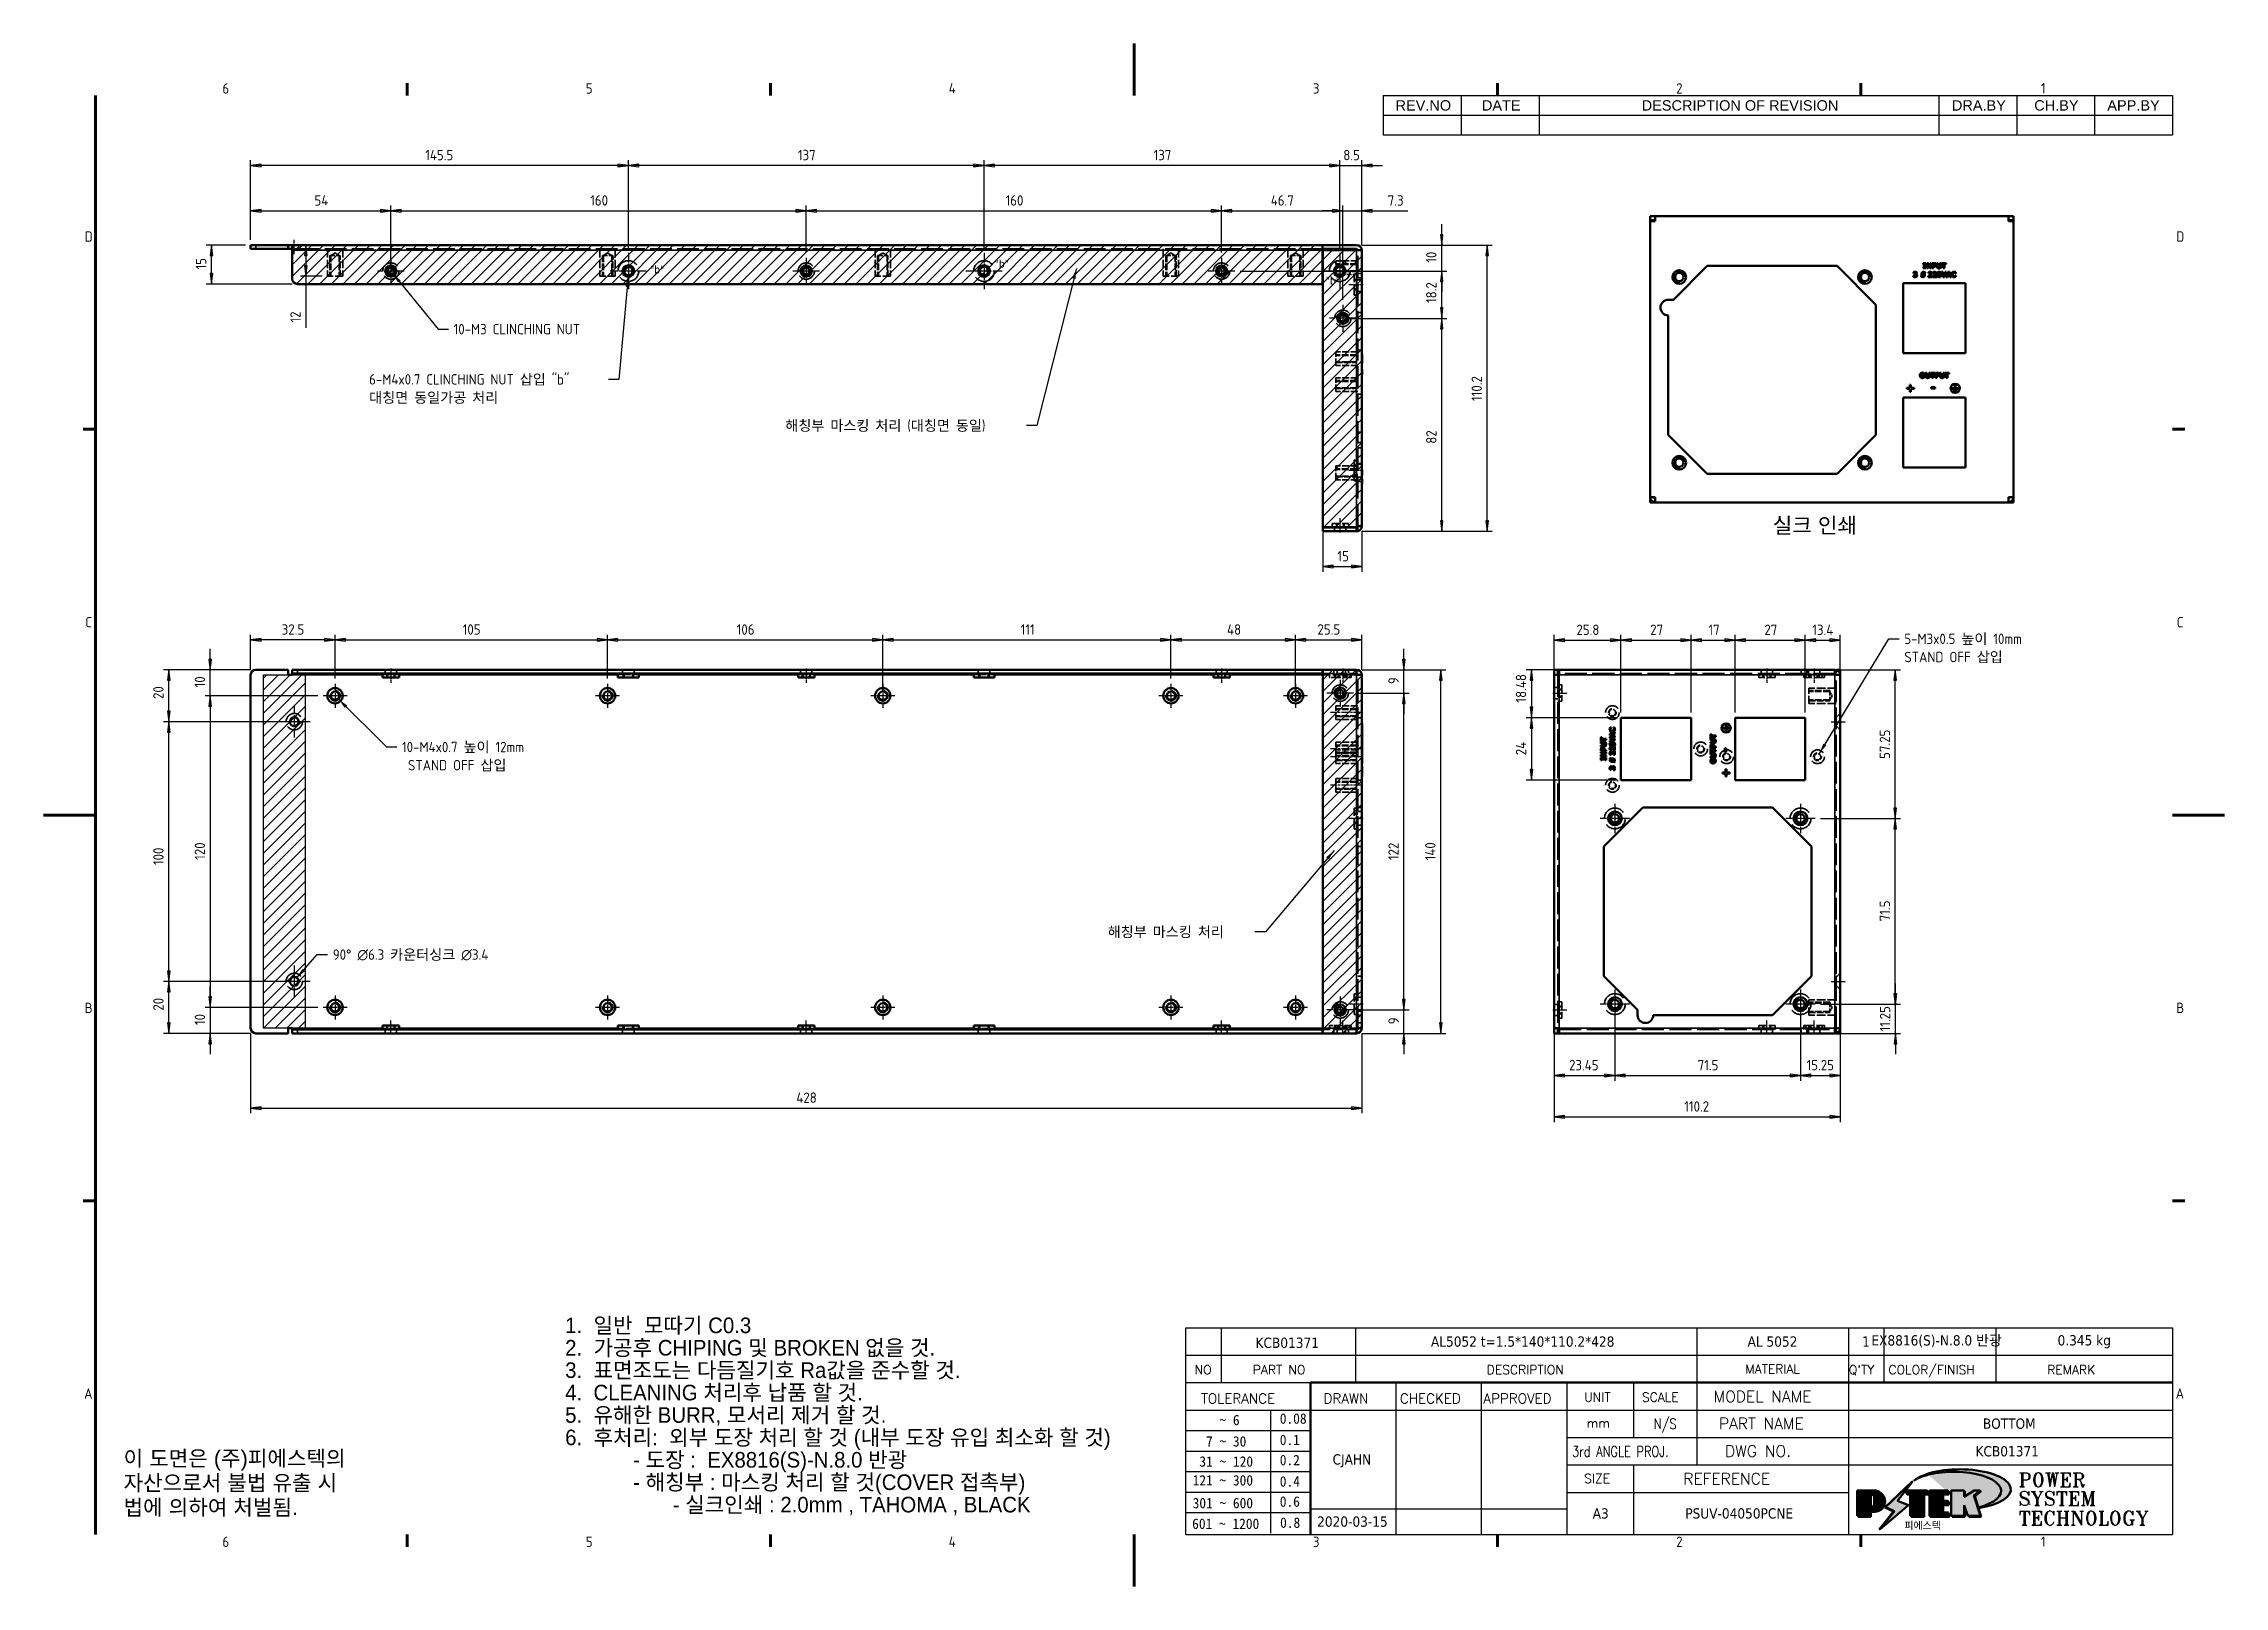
# Model space of a CAD drawing. Header units: millimetres. Extents: x 0 to 840, y 0 to 594.
import ezdxf
from ezdxf.enums import TextEntityAlignment as Align

# ---------------------------------------------------------------- set-up
doc = ezdxf.new("R2010")
doc.units = ezdxf.units.MM
doc.header["$LTSCALE"] = 2
doc.linetypes.add('CHAIN', pattern=[0.3543, 0.2362, -0.0295, 0.0591, -0.0295])
doc.linetypes.add('DASHED', pattern=[0.2067, 0.1654, -0.0413])
doc.layers.get('0').update_dxf_attribs({"lineweight": 25})
for name, color, linetype, lineweight in [('가려진 것(ISO)', 5, 'DASHED', 35), ('가려진 좁은 것(ISO)', 5, 'DASHED', 25), ('가시적인 것(ISO)', 7, 'Continuous', 50), ('가시적인 좁은 것(ISO)', 1, 'Continuous', 35), ('경계(ISO)', 7, 'Continuous', 70), ('기호(ISO)', 7, 'Continuous', 25), ('스케치 형상(ISO)', 7, 'Continuous', 25), ('제목(ISO)', 5, 'Continuous', 50), ('중심 표식(ISO)', 1, 'Continuous', 25), ('중심선(ISO)', 1, 'Continuous', 25), ('치수(ISO)', 7, 'Continuous', 25), ('해치(ISO)', 1, 'Continuous', 18)]:
    doc.layers.add(name, color=color, linetype=linetype, lineweight=lineweight)
doc.styles.add('HAN_291', font='')
doc.styles.add('HAN_370', font='', dxfattribs={"width": 2})
doc.styles.add('ISO Proportional', font='arial.ttf')
doc.styles.add('ISO ProportionalPSTEK', font='isocp.shx')
doc.styles.add('RC_284', font='ROMANC.shx')
doc.styles.add('RC_287', font='ROMANC.shx')
doc.styles.add('RC_292', font='ROMANC.shx')
doc.styles.add('ROMANT_294', font='romant.shx')
doc.styles.add('주 문자 (JIS)', font='arial.ttf')
doc.styles.add('텍스트 스타일333', font='ROMANC.shx', dxfattribs={"width": 0.8})
doc.styles.add('텍스트 스타일359', font='tahoma.ttf')
doc.styles.get('HAN_291').set_extended_font_data('GulimChe')
doc.styles.get('HAN_370').set_extended_font_data('GulimChe')
doc.dimstyles.new('PSTEK', dxfattribs={"dimscale": 2, "dimtxt": 2, "dimasz": 2, "dimexe": 1, "dimexo": 1, "dimgap": 1, "dimtad": 1, "dimrnd": 1e-08, "dimdsep": 46, "dimtxsty": 'ISO ProportionalPSTEK', "dimblk": 'Filled-1', "dimcen": 0.09, "dimdle": 10, "dimclrd": 3, "dimclre": 3, "dimclrt": 1, "dimadec": 1, "dimazin": 2, "dimtfac": 1, "dimtmove": 0, "dimatfit": 3, "dimfxl": 0, "dimtolj": 1, "dimlwd": -1, "dimlwe": -1, "dimarcsym": 0})
doc.dimstyles.new('PSTEK$7', dxfattribs={"dimscale": 2, "dimtxt": 2, "dimasz": 2, "dimexe": 1, "dimexo": 1, "dimgap": 1, "dimtad": 1, "dimrnd": 1e-08, "dimdsep": 46, "dimtxsty": 'ISO ProportionalPSTEK', "dimblk": 'Filled-1', "dimcen": 0.09, "dimdle": 10, "dimclrd": 3, "dimclre": 3, "dimclrt": 1, "dimadec": 1, "dimazin": 2, "dimtfac": 1, "dimtmove": 0, "dimatfit": 3, "dimfxl": 0, "dimtolj": 1, "dimlwd": -1, "dimlwe": -1, "dimarcsym": 0})
pattern_1 = [(45, (0, 0), (-2.245064, 2.245064), [])]

msp = doc.modelspace()

# ---------------------------------------------------------------- texts
at = {"layer": '기호(ISO)', "color": 7, "char_height": 3, "attachment_point": 5, "style": 'ISO Proportional'}
for insert in [(236.33, 507.002), (369.075, 509.219), (496.563, 502.703)]:
    msp.add_mtext('{\\fTahoma|b0|i0;\\H3.0000;"b"}', dxfattribs=dict(at, insert=insert))
at = {"layer": '기호(ISO)', "color": 1, "char_height": 4, "attachment_point": 1, "style": 'ISO ProportionalPSTEK'}
for s, insert, width, line_spacing_factor in [('{10-M3 CLINCHING NUT}', (157.927, 486.072), 56.57445, 0.35), ('{6-M4x0.7 CLINCHING NUT 삽입 "b"\\P대칭면 동일가공 처리 }', (125.388, 466.735), 90.15604, 1.05), ('{5-M3x0.5 높이 10mm\\PSTAND OFF 삽입}', (716.713, 366.831), 53.7816, 1.05), ('{10-M4x0.7 높이 12mm\\P STAND OFF 삽입}', (138.057, 325.183), 56.47332, 1.05), ('{90° \\fAIGDT|b0|i0;\\H4.0000;n\\fisocp|b0|i0;\\H4.0000;6.3 카운터싱크 \\fAIGDT|b0|i0;\\H4.0000;n\\fisocp|b0|i0;\\H4.0000;3.4}', (111.399, 245.246), 70.31941, 0.35)]:
    msp.add_mtext(s, dxfattribs=dict(at, insert=insert, width=width, line_spacing_factor=line_spacing_factor))
for s, insert, width in [('{\\fISOCP|b0|i0;\\H4.0000;해칭부 마스킹 처리 (대칭면 동일)}', (285.673, 448.943), 90.93206), ('{\\fISOCP|b0|i0;\\H4.0000;해칭부 마스킹 처리 }', (409.875, 254.007), 54.72706)]:
    msp.add_mtext(s, dxfattribs=dict(at, insert=insert, width=width))
at = {"layer": '기호(ISO)', "color": 7, "insert": (682.253, 408.193), "char_height": 6, "width": 40.9862, "attachment_point": 5, "style": 'ISO Proportional'}
msp.add_mtext('{실크 인쇄 }', dxfattribs=at)
at = {"layer": '기호(ISO)', "color": 7, "insert": (30.789, 52.312), "char_height": 6, "width": 102.48028, "attachment_point": 1, "line_spacing_factor": 0.944221, "style": 'ISO Proportional'}
msp.add_mtext('{\\fArial|b0|i0;이 도면은 (주)피에스텍의\\P자산으로서 불법 유출 시 \\P법에 의하여 처벌됨.}', dxfattribs=at)

# ---------------------------------------------------------------- blocks, each defined once
blk = doc.blocks.new('경계 Default Border')
at = {"layer": '경계(ISO)'}
for p, q in [((70, 287), (70, 289.4)), ((140, 287), (140, 289.4)), ((280, 287), (280, 289.4)), ((350, 287), (350, 289.4)), ((10, 222.75), (7.6, 222.75)), ((410, 222.75), (412.4, 222.75)), ((10, 74.25), (7.6, 74.25)), ((410, 74.25), (412.4, 74.25)), ((70, 10), (70, 7.6)), ((140, 10), (140, 7.6)), ((280, 10), (280, 7.6)), ((350, 10), (350, 7.6))]:
    blk.add_line(p, q, dxfattribs=at)
at = {"layer": '경계(ISO)', "flags": 128}
for points in [[(210, 297), (210, 287)], [(10, 10), (10, 287)], [(0, 148.5), (10, 148.5)], [(420, 148.5), (410, 148.5)], [(210, 0), (210, 10)]]:
    blk.add_lwpolyline(points, dxfattribs=at)
at = {"layer": '경계(ISO)', "color": 1, "char_height": 2, "attachment_point": 7, "style": 'ISO ProportionalPSTEK'}
for s, insert in [('6', (34.43, 287.38)), ('5', (104.43, 287.38)), ('4', (174.32, 287.4)), ('3', (244.45, 287.38)), ('2', (314.42, 287.38)), ('1', (384.66, 287.4)), ('D', (7.92, 258.86)), ('D', (410.72, 258.86)), ('C', (8.03, 184.61)), ('C', (410.83, 184.61)), ('B', (7.92, 110.36)), ('B', (410.72, 110.36)), ('A', (7.81, 36.12)), ('A', (410.61, 36.12)), ('6', (34.43, 7.58)), ('5', (104.43, 7.58)), ('4', (174.32, 7.6)), ('3', (244.45, 7.58)), ('2', (314.42, 7.58)), ('1', (384.66, 7.6))]:
    blk.add_mtext(s, dxfattribs=dict(at, insert=insert))
blk = doc.blocks.new('제목 블록 PSTEK')
for color, points in [(252, [(317.22, 17.06), (322.03, 21.63), (322.28, 21.94), (317.05, 16.98), (318.75, 16.19), (316, 12.72), (316.34, 13), (318.92, 16.27)]), (5, [(321.62, 17.42), (319.53, 18.25), (322.45, 22.02), (317.22, 17.06), (318.92, 16.27), (316.17, 12.8)]), (1, [(324.48, 19.61), (325.24, 19.61), (325.24, 20.26), (321.23, 20.26), (321.23, 19.61), (321.98, 19.61), (321.98, 15.34), (324.48, 15.34)]), (252, [(321.98, 19.61), (321.4, 19.61), (321.4, 19.46), (321.98, 19.46)]), (252, [(324.66, 19.46), (325.42, 19.46), (325.42, 20.11), (325.24, 20.11), (325.24, 19.61), (324.48, 19.61), (324.48, 15.34), (322.16, 15.34), (322.16, 15.19), (324.66, 15.19)]), (1, [(329.23, 20.26), (325.66, 20.26), (325.66, 15.34), (329.36, 15.34), (329.36, 15.99), (328.11, 15.99), (328.11, 17.56), (329.23, 17.56), (329.23, 18.26), (328.11, 18.26), (328.11, 19.61), (329.23, 19.61)]), (252, [(328.29, 19.46), (329.41, 19.46), (329.41, 20.11), (329.23, 20.11), (329.23, 19.61), (328.11, 19.61), (328.11, 18.26), (328.29, 18.26)]), (252, [(328.29, 17.42), (329.41, 17.42), (329.41, 18.11), (329.23, 18.11), (329.23, 17.56), (328.11, 17.56), (328.11, 15.99), (328.29, 15.99)]), (1, [(332.33, 20.26), (329.86, 20.26), (329.86, 15.34), (332.33, 15.34), (332.33, 17.43), (333.07, 15.34), (335.49, 15.34), (334.25, 19.31), (335.44, 20.26), (334.31, 20.26), (332.33, 19)]), (252, [(332.51, 16.93), (332.33, 17.43), (332.33, 15.34), (330.04, 15.34), (330.04, 15.19), (332.51, 15.19)]), (252, [(332.51, 20.11), (332.33, 20.11), (332.33, 19), (332.51, 19.11)]), (252, [(335.62, 20.11), (335.25, 20.11), (334.25, 19.31), (335.49, 15.34), (333.2, 15.34), (333.25, 15.19), (335.66, 15.19), (334.43, 19.16)]), (252, [(329.54, 15.85), (329.36, 15.85), (329.36, 15.34), (325.83, 15.34), (325.83, 15.19), (329.54, 15.19)])]:
    blk.add_hatch(color=color).paths.add_polyline_path(points)
h = blk.add_hatch(color=1)
edge = h.paths.add_edge_path(flags=0)
edge.add_line((314.22, 19.61), (314.22, 17))
edge.add_line((314.22, 17), (314.35, 17))
edge.add_arc((314.35, 17.65), 0.651, 270, 360)
edge.add_line((315, 17.65), (315, 18.96))
edge.add_arc((314.35, 18.96), 0.651, 0, 90)
edge.add_line((314.35, 19.61), (314.22, 19.61))
edge = h.paths.add_edge_path()
edge.add_arc((314.98, 18.29), 1.97, 270, 450)
edge.add_line((314.98, 20.26), (311.77, 20.26))
edge.add_line((311.77, 20.26), (311.77, 15.34))
edge.add_line((311.77, 15.34), (314.22, 15.34))
edge.add_line((314.22, 15.34), (314.22, 16.32))
edge.add_line((314.22, 16.32), (314.98, 16.32))
h = blk.add_hatch(color=252)
edge = h.paths.add_edge_path()
edge.add_arc((314.98, 18.29), 1.97, 270, 406.8279)
edge.add_arc((315.16, 18.14), 1.97, -90, 53.561, ccw=False)
edge.add_line((315.16, 16.17), (314.4, 16.17))
edge.add_line((314.4, 16.17), (314.4, 15.19))
edge.add_line((314.4, 15.19), (311.94, 15.19))
edge.add_line((311.94, 15.19), (311.94, 15.34))
edge.add_line((311.94, 15.34), (314.22, 15.34))
edge.add_line((314.22, 15.34), (314.22, 16.32))
edge.add_line((314.22, 16.32), (314.98, 16.32))
h = blk.add_hatch(color=252)
edge = h.paths.add_edge_path()
edge.add_line((314.4, 19.46), (314.53, 19.46))
edge.add_arc((314.53, 18.81), 0.651, 60.4189, 90, ccw=False)
edge.add_arc((314.35, 18.96), 0.651, 39.9699, 90)
edge.add_line((314.35, 19.61), (314.22, 19.61))
edge.add_line((314.22, 19.61), (314.22, 17))
edge.add_line((314.22, 17), (314.35, 17))
edge.add_arc((314.35, 17.65), 0.651, 270, 274.6931)
edge.add_line((314.4, 17), (314.4, 19.46))
at = {"layer": '해치(ISO)'}
h = blk.add_hatch(color=140, dxfattribs=at)
edge = h.paths.add_edge_path()
edge.add_ellipse((330.37, 20.16), major_axis=(9.1, 0), ratio=0.40699, start_angle=301.3098, end_angle=507.7437)
edge.add_ellipse((331.53, 20.46), major_axis=(-9.82, 0), ratio=0.39426, start_angle=111.5121, end_angle=334.4703, ccw=False)
edge.add_line((335.14, 16.86), (335.1, 16.99))
at = {"color": 180}
for p, q in [((182.48, 11.79), (182.48, 51.57)), ((182.48, 51.57), (372.48, 51.57)), ((189.27, 51.57), (189.27, 41.01)), ((215.22, 41.01), (215.22, 51.57)), ((280.88, 51.57), (280.88, 41.01)), ((310.09, 51.57), (310.09, 41.01)), ((316.9, 51.57), (316.9, 41.01)), ((338.46, 51.57), (338.46, 41.01)), ((372.48, 51.57), (372.48, 11.79)), ((182.48, 46.29), (372.48, 46.29)), ((182.48, 41.01), (206.45, 41.01)), ((222.94, 11.79), (222.94, 41.01)), ((239.43, 11.79), (239.43, 41.01)), ((255.92, 11.79), (255.92, 41.01)), ((268.69, 41.01), (268.69, 30.45)), ((280.88, 41.01), (280.88, 25.17)), ((310.09, 41.01), (310.09, 11.79)), ((182.48, 35.73), (206.45, 35.73)), ((198.86, 12.03), (198.86, 35.73)), ((206.45, 35.73), (372.48, 35.73)), ((182.48, 31.78), (206.45, 31.78)), ((255.92, 30.45), (372.48, 30.45)), ((182.48, 27.83), (206.45, 27.83)), ((182.48, 23.88), (206.45, 23.88)), ((255.92, 25.17), (372.48, 25.17)), ((268.69, 25.17), (268.69, 11.79)), ((182.48, 19.93), (206.45, 19.93)), ((255.92, 19.89), (310.09, 19.89)), ((182.48, 15.98), (206.45, 15.98)), ((206.45, 16.74), (255.92, 16.74)), ((182.48, 11.79), (372.48, 11.79))]:
    blk.add_line(p, q, dxfattribs=at)
at = {"color": 7, "linetype": 'Continuous', "lineweight": 25}
blk.add_line((182.48, 46.28), (231.73, 46.28), dxfattribs=at)
at = {"color": 7, "lineweight": 50}
for p, q in [((206.45, 11.79), (206.45, 41.01)), ((206.45, 41.01), (372.48, 41.01))]:
    blk.add_line(p, q, dxfattribs=at)
at = {"color": 7}
for p, q in [((322.28, 21.94), (317.05, 16.98)), ((322.45, 22.02), (317.22, 17.06)), ((317.22, 17.06), (322.03, 21.63)), ((319.53, 18.25), (322.45, 22.02)), ((322.03, 21.63), (322.28, 21.94)), ((314.98, 20.26), (311.77, 20.26)), ((311.77, 20.26), (311.77, 15.34)), ((314.98, 20.26), (311.77, 20.26)), ((311.77, 20.26), (311.77, 15.34)), ((314.22, 17), (314.22, 19.61)), ((314.22, 19.61), (314.35, 19.61)), ((314.35, 19.61), (314.22, 19.61)), ((314.22, 19.61), (314.22, 17)), ((314.22, 17), (314.22, 19.61)), ((314.22, 19.61), (314.35, 19.61)), ((314.35, 17), (314.22, 17)), ((314.22, 17), (314.35, 17)), ((314.35, 17), (314.22, 17)), ((314.4, 19.46), (314.53, 19.46)), ((314.4, 17), (314.4, 19.46)), ((315, 18.96), (315, 17.65)), ((315, 18.96), (315, 17.65)), ((316.17, 12.8), (321.62, 17.42)), ((317.05, 16.98), (318.75, 16.19)), ((318.92, 16.27), (317.22, 17.06)), ((317.22, 17.06), (318.92, 16.27)), ((321.62, 17.42), (319.53, 18.25)), ((325.24, 20.26), (321.23, 20.26)), ((321.23, 20.26), (321.23, 19.61)), ((325.24, 20.26), (321.23, 20.26)), ((321.23, 20.26), (321.23, 19.61)), ((321.23, 19.61), (321.98, 19.61)), ((321.23, 19.61), (321.98, 19.61)), ((321.4, 19.61), (321.4, 19.46)), ((321.98, 19.61), (321.4, 19.61)), ((321.4, 19.46), (321.98, 19.46)), ((321.98, 19.61), (321.98, 15.34)), ((321.98, 19.46), (321.98, 19.61)), ((321.98, 19.61), (321.98, 15.34)), ((324.48, 19.61), (325.24, 19.61)), ((324.48, 15.34), (324.48, 19.61)), ((325.24, 19.61), (324.48, 19.61)), ((324.48, 19.61), (324.48, 15.34)), ((324.48, 19.61), (325.24, 19.61)), ((324.48, 15.34), (324.48, 19.61)), ((324.66, 19.46), (325.42, 19.46)), ((324.66, 15.19), (324.66, 19.46)), ((325.24, 19.61), (325.24, 20.26)), ((325.24, 19.61), (325.24, 20.26)), ((325.42, 20.11), (325.24, 20.11)), ((325.24, 20.11), (325.24, 19.61)), ((325.42, 19.46), (325.42, 20.11)), ((329.23, 20.26), (325.66, 20.26)), ((325.66, 20.26), (325.66, 15.34)), ((325.66, 20.26), (325.66, 15.34)), ((329.23, 20.26), (325.66, 20.26)), ((328.11, 18.26), (328.11, 19.61)), ((328.11, 19.61), (329.23, 19.61)), ((329.23, 19.61), (328.11, 19.61)), ((328.11, 19.61), (328.11, 18.26)), ((328.11, 18.26), (328.11, 19.61)), ((328.11, 19.61), (329.23, 19.61)), ((329.23, 18.26), (328.11, 18.26)), ((328.11, 18.26), (328.29, 18.26)), ((329.23, 18.26), (328.11, 18.26)), ((328.11, 17.56), (329.23, 17.56)), ((328.11, 15.99), (328.11, 17.56)), ((329.23, 17.56), (328.11, 17.56)), ((328.11, 17.56), (328.11, 15.99)), ((328.11, 17.56), (329.23, 17.56)), ((328.11, 15.99), (328.11, 17.56)), ((328.29, 18.26), (328.29, 19.46)), ((328.29, 19.46), (329.41, 19.46)), ((328.29, 15.99), (328.29, 17.42)), ((328.29, 17.42), (329.41, 17.42)), ((329.23, 19.61), (329.23, 20.26)), ((329.23, 19.61), (329.23, 20.26)), ((329.41, 20.11), (329.23, 20.11)), ((329.23, 20.11), (329.23, 19.61)), ((329.23, 17.56), (329.23, 18.26)), ((329.23, 17.56), (329.23, 18.26)), ((329.41, 18.11), (329.23, 18.11)), ((329.23, 18.11), (329.23, 17.56)), ((329.41, 19.46), (329.41, 20.11)), ((329.41, 17.42), (329.41, 18.11)), ((332.33, 20.26), (329.86, 20.26)), ((329.86, 20.26), (329.86, 15.34)), ((329.86, 20.26), (329.86, 15.34)), ((332.33, 20.26), (329.86, 20.26)), ((334.31, 20.26), (332.33, 19)), ((332.33, 19), (332.33, 20.26)), ((334.31, 20.26), (332.33, 19)), ((332.33, 19), (332.33, 20.26)), ((332.51, 20.11), (332.33, 20.11)), ((332.33, 20.11), (332.33, 19)), ((332.33, 19), (332.51, 19.11)), ((332.33, 17.43), (333.07, 15.34)), ((332.33, 15.34), (332.33, 17.43)), ((332.51, 16.93), (332.33, 17.43)), ((332.33, 17.43), (332.33, 15.34)), ((332.33, 17.43), (333.07, 15.34)), ((332.33, 15.34), (332.33, 17.43)), ((332.51, 19.11), (332.51, 20.11)), ((332.51, 15.19), (332.51, 16.93)), ((334.25, 19.31), (335.44, 20.26)), ((334.25, 19.31), (335.44, 20.26)), ((335.25, 20.11), (334.25, 19.31)), ((335.49, 15.34), (334.25, 19.31)), ((334.25, 19.31), (335.49, 15.34)), ((335.49, 15.34), (334.25, 19.31)), ((335.44, 20.26), (334.31, 20.26)), ((335.44, 20.26), (334.31, 20.26)), ((334.43, 19.16), (335.62, 20.11)), ((335.66, 15.19), (334.43, 19.16)), ((335.62, 20.11), (335.25, 20.11)), ((345.04, 17.5), (344.99, 17.69)), ((311.77, 15.34), (314.22, 15.34)), ((311.77, 15.34), (314.22, 15.34)), ((314.22, 15.34), (311.94, 15.34)), ((311.94, 15.34), (311.94, 15.19)), ((311.94, 15.19), (314.4, 15.19)), ((314.22, 16.32), (314.98, 16.32)), ((314.22, 15.34), (314.22, 16.32)), ((314.98, 16.32), (314.22, 16.32)), ((314.22, 16.32), (314.22, 15.34)), ((314.22, 16.32), (314.98, 16.32)), ((314.22, 15.34), (314.22, 16.32)), ((314.4, 16.17), (315.16, 16.17)), ((314.4, 15.19), (314.4, 16.17)), ((318.75, 16.19), (316, 12.72)), ((316, 12.72), (316.34, 13)), ((318.92, 16.27), (316.17, 12.8)), ((316.34, 13), (318.92, 16.27)), ((321.98, 15.34), (324.48, 15.34)), ((321.98, 15.34), (324.48, 15.34)), ((324.48, 15.34), (322.16, 15.34)), ((322.16, 15.34), (322.16, 15.19)), ((322.16, 15.19), (324.66, 15.19)), ((325.66, 15.34), (329.36, 15.34)), ((325.66, 15.34), (329.36, 15.34)), ((329.36, 15.34), (325.83, 15.34)), ((325.83, 15.34), (325.83, 15.19)), ((325.83, 15.19), (329.54, 15.19)), ((329.36, 15.99), (328.11, 15.99)), ((328.11, 15.99), (328.29, 15.99)), ((329.36, 15.99), (328.11, 15.99)), ((329.36, 15.34), (329.36, 15.99)), ((329.36, 15.34), (329.36, 15.99)), ((329.54, 15.85), (329.36, 15.85)), ((329.36, 15.85), (329.36, 15.34)), ((329.54, 15.19), (329.54, 15.85)), ((329.86, 15.34), (332.33, 15.34)), ((329.86, 15.34), (332.33, 15.34)), ((332.33, 15.34), (330.04, 15.34)), ((330.04, 15.34), (330.04, 15.19)), ((330.04, 15.19), (332.51, 15.19)), ((333.07, 15.34), (335.49, 15.34)), ((333.07, 15.34), (335.49, 15.34)), ((335.49, 15.34), (333.2, 15.34)), ((333.2, 15.34), (333.25, 15.19)), ((333.25, 15.19), (335.66, 15.19))]:
    blk.add_line(p, q, dxfattribs=at)
at = {"color": 5}
for p, q in [((322.45, 22.02), (317.22, 17.06)), ((319.53, 18.25), (322.45, 22.02)), ((316.17, 12.8), (321.62, 17.42)), ((317.22, 17.06), (318.92, 16.27)), ((321.62, 17.42), (319.53, 18.25)), ((318.92, 16.27), (316.17, 12.8))]:
    blk.add_line(p, q, dxfattribs=at)
at = {"color": 1}
for p, q in [((314.98, 20.26), (311.77, 20.26)), ((311.77, 20.26), (311.77, 15.34)), ((314.22, 17), (314.22, 19.61)), ((314.22, 19.61), (314.35, 19.61)), ((314.35, 17), (314.22, 17)), ((315, 18.96), (315, 17.65)), ((325.24, 20.26), (321.23, 20.26)), ((321.23, 20.26), (321.23, 19.61)), ((321.23, 19.61), (321.98, 19.61)), ((321.98, 19.61), (321.98, 15.34)), ((324.48, 19.61), (325.24, 19.61)), ((324.48, 15.34), (324.48, 19.61)), ((325.24, 19.61), (325.24, 20.26)), ((329.23, 20.26), (325.66, 20.26)), ((325.66, 20.26), (325.66, 15.34)), ((328.11, 18.26), (328.11, 19.61)), ((328.11, 19.61), (329.23, 19.61)), ((329.23, 18.26), (328.11, 18.26)), ((328.11, 17.56), (329.23, 17.56)), ((328.11, 15.99), (328.11, 17.56)), ((329.23, 19.61), (329.23, 20.26)), ((329.23, 17.56), (329.23, 18.26)), ((332.33, 20.26), (329.86, 20.26)), ((329.86, 20.26), (329.86, 15.34)), ((334.31, 20.26), (332.33, 19)), ((332.33, 19), (332.33, 20.26)), ((332.33, 17.43), (333.07, 15.34)), ((332.33, 15.34), (332.33, 17.43)), ((334.25, 19.31), (335.44, 20.26)), ((335.49, 15.34), (334.25, 19.31)), ((335.44, 20.26), (334.31, 20.26)), ((311.77, 15.34), (314.22, 15.34)), ((314.22, 16.32), (314.98, 16.32)), ((314.22, 15.34), (314.22, 16.32)), ((321.98, 15.34), (324.48, 15.34)), ((325.66, 15.34), (329.36, 15.34)), ((329.36, 15.99), (328.11, 15.99)), ((329.36, 15.34), (329.36, 15.99)), ((329.86, 15.34), (332.33, 15.34)), ((333.07, 15.34), (335.49, 15.34))]:
    blk.add_line(p, q, dxfattribs=at)
at = {"color": 7}
for centre, radius, start, end in [((314.35, 18.96), 0.651, 0, 90), ((314.35, 18.96), 0.651, 39.9699, 90), ((314.35, 18.96), 0.651, 0, 90), ((314.35, 17.65), 0.651, 270, 0), ((314.35, 17.65), 0.651, 270, 0), ((314.35, 17.65), 0.651, 270, 274.6931), ((314.53, 18.81), 0.651, 60.4189, 90), ((314.98, 18.29), 1.97, 270, 90), ((314.98, 18.29), 1.97, 270, 90), ((314.98, 18.29), 1.97, 270, 46.8279), ((315.16, 18.14), 1.97, 270, 53.561)]:
    blk.add_arc(centre, radius, start, end, dxfattribs=at)
at = {"color": 1}
for centre, radius, start, end in [((314.35, 18.96), 0.651, 0, 90), ((314.35, 17.65), 0.651, 270, 0), ((314.98, 18.29), 1.97, 270, 90)]:
    blk.add_arc(centre, radius, start, end, dxfattribs=at)
at = {"layer": '제목(ISO)'}
for p, q in [((322.28, 21.94), (317.05, 16.98)), ((322.45, 22.02), (317.22, 17.06)), ((317.22, 17.06), (322.03, 21.63)), ((319.53, 18.25), (322.45, 22.02)), ((322.03, 21.63), (322.28, 21.94)), ((314.98, 20.26), (311.77, 20.26)), ((311.77, 20.26), (311.77, 15.34)), ((314.22, 17), (314.22, 19.61)), ((314.22, 19.61), (314.35, 19.61)), ((314.35, 19.61), (314.22, 19.61)), ((314.22, 19.61), (314.22, 17)), ((314.35, 17), (314.22, 17)), ((314.22, 17), (314.35, 17)), ((314.4, 19.46), (314.53, 19.46)), ((314.4, 17), (314.4, 19.46)), ((315, 18.96), (315, 17.65)), ((316.17, 12.8), (321.62, 17.42)), ((317.05, 16.98), (318.75, 16.19)), ((317.22, 17.06), (318.92, 16.27)), ((318.92, 16.27), (317.22, 17.06)), ((321.62, 17.42), (319.53, 18.25)), ((325.24, 20.26), (321.23, 20.26)), ((321.23, 20.26), (321.23, 19.61)), ((321.23, 19.61), (321.98, 19.61)), ((321.98, 19.61), (321.4, 19.61)), ((321.4, 19.61), (321.4, 19.46)), ((321.4, 19.46), (321.98, 19.46)), ((321.98, 19.61), (321.98, 15.34)), ((321.98, 19.46), (321.98, 19.61)), ((324.48, 19.61), (325.24, 19.61)), ((324.48, 15.34), (324.48, 19.61)), ((325.24, 19.61), (324.48, 19.61)), ((324.48, 19.61), (324.48, 15.34)), ((324.66, 19.46), (325.42, 19.46)), ((324.66, 15.19), (324.66, 19.46)), ((325.24, 19.61), (325.24, 20.26)), ((325.42, 20.11), (325.24, 20.11)), ((325.24, 20.11), (325.24, 19.61)), ((325.42, 19.46), (325.42, 20.11)), ((329.23, 20.26), (325.66, 20.26)), ((325.66, 20.26), (325.66, 15.34)), ((328.11, 18.26), (328.11, 19.61)), ((328.11, 19.61), (329.23, 19.61)), ((329.23, 19.61), (328.11, 19.61)), ((328.11, 19.61), (328.11, 18.26)), ((329.23, 18.26), (328.11, 18.26)), ((328.11, 18.26), (328.29, 18.26)), ((328.11, 15.99), (328.11, 17.56)), ((328.11, 17.56), (329.23, 17.56)), ((329.23, 17.56), (328.11, 17.56)), ((328.11, 17.56), (328.11, 15.99)), ((328.29, 19.46), (329.41, 19.46)), ((328.29, 18.26), (328.29, 19.46)), ((328.29, 17.42), (329.41, 17.42)), ((328.29, 15.99), (328.29, 17.42)), ((329.23, 19.61), (329.23, 20.26)), ((329.41, 20.11), (329.23, 20.11)), ((329.23, 20.11), (329.23, 19.61)), ((329.23, 17.56), (329.23, 18.26)), ((329.41, 18.11), (329.23, 18.11)), ((329.23, 18.11), (329.23, 17.56)), ((329.41, 19.46), (329.41, 20.11)), ((329.41, 17.42), (329.41, 18.11)), ((332.33, 20.26), (329.86, 20.26)), ((329.86, 20.26), (329.86, 15.34)), ((334.31, 20.26), (332.33, 19)), ((332.33, 19), (332.33, 20.26)), ((332.51, 20.11), (332.33, 20.11)), ((332.33, 20.11), (332.33, 19)), ((332.33, 19), (332.51, 19.11)), ((332.33, 15.34), (332.33, 17.43)), ((332.33, 17.43), (333.07, 15.34)), ((332.51, 16.93), (332.33, 17.43)), ((332.33, 17.43), (332.33, 15.34)), ((332.51, 19.11), (332.51, 20.11)), ((332.51, 15.19), (332.51, 16.93)), ((334.25, 19.31), (335.44, 20.26)), ((335.25, 20.11), (334.25, 19.31)), ((335.49, 15.34), (334.25, 19.31)), ((334.25, 19.31), (335.49, 15.34)), ((335.44, 20.26), (334.31, 20.26)), ((334.43, 19.16), (335.62, 20.11)), ((335.66, 15.19), (334.43, 19.16)), ((335.62, 20.11), (335.25, 20.11)), ((311.77, 15.34), (314.22, 15.34)), ((314.22, 15.34), (311.94, 15.34)), ((311.94, 15.34), (311.94, 15.19)), ((311.94, 15.19), (314.4, 15.19)), ((314.22, 15.34), (314.22, 16.32)), ((314.22, 16.32), (314.98, 16.32)), ((314.98, 16.32), (314.22, 16.32)), ((314.22, 16.32), (314.22, 15.34)), ((314.4, 15.19), (314.4, 16.17)), ((314.4, 16.17), (315.16, 16.17)), ((318.75, 16.19), (316, 12.72)), ((316, 12.72), (316.34, 13)), ((318.92, 16.27), (316.17, 12.8)), ((316.34, 13), (318.92, 16.27)), ((321.98, 15.34), (324.48, 15.34)), ((324.48, 15.34), (322.16, 15.34)), ((322.16, 15.34), (322.16, 15.19)), ((322.16, 15.19), (324.66, 15.19)), ((325.66, 15.34), (329.36, 15.34)), ((329.36, 15.34), (325.83, 15.34)), ((325.83, 15.34), (325.83, 15.19)), ((325.83, 15.19), (329.54, 15.19)), ((329.36, 15.99), (328.11, 15.99)), ((328.11, 15.99), (328.29, 15.99)), ((329.36, 15.34), (329.36, 15.99)), ((329.54, 15.85), (329.36, 15.85)), ((329.36, 15.85), (329.36, 15.34)), ((329.54, 15.19), (329.54, 15.85)), ((329.86, 15.34), (332.33, 15.34)), ((332.33, 15.34), (330.04, 15.34)), ((330.04, 15.34), (330.04, 15.19)), ((330.04, 15.19), (332.51, 15.19)), ((333.07, 15.34), (335.49, 15.34)), ((335.49, 15.34), (333.2, 15.34)), ((333.2, 15.34), (333.25, 15.19)), ((333.25, 15.19), (335.66, 15.19))]:
    blk.add_line(p, q, dxfattribs=at)
at = {"layer": '제목(ISO)', "color": 4}
blk.add_line((335.14, 16.86), (335.1, 16.99), dxfattribs=at)
at = {"layer": '제목(ISO)'}
for centre, radius, start, end in [((314.35, 18.96), 0.651, 0, 90), ((314.35, 18.96), 0.651, 39.9699, 90), ((314.35, 17.65), 0.651, 270, 0), ((314.35, 17.65), 0.651, 270, 274.6931), ((314.53, 18.81), 0.651, 60.4189, 90), ((314.98, 18.29), 1.97, 46.8279, 90), ((314.98, 18.29), 1.97, 270, 46.8279), ((314.98, 18.29), 1.97, 270, 46.8279), ((315.16, 18.14), 1.97, 270, 53.561)]:
    blk.add_arc(centre, radius, start, end, dxfattribs=at)
at = {"layer": '제목(ISO)', "color": 4}
for centre, major_axis, ratio, start_param, end_param in [((331.53, 20.46), (9.82, 0), 0.39426, 5.087845, 8.9792), ((330.37, 20.16), (9.1, 0), 0.40699, 5.258849, 8.861799)]:
    blk.add_ellipse(centre, major_axis=major_axis, ratio=ratio, start_param=start_param, end_param=end_param, dxfattribs=at)
at = {"color": 7}
for s, height, style, p in [('NO', 1.742, 'RC_284', (184.14, 42.62)), ('PART NO', 1.742, 'RC_284', (195.34, 42.62)), ('DESCRIPTION', 1.7424, 'RC_284', (240.4, 42.62)), ("Q'TY", 1.742, 'RC_284', (310.14, 42.62)), ('COLOR/FINISH', 1.7424, 'RC_284', (317.77, 42.62)), ('REMARK', 1.742, 'RC_284', (348.35, 42.62)), (' TOLERANCE', 1.9, 'RC_287', (184.09, 37.01)), ('DRAWN', 1.9, 'RC_287', (208.98, 37.01)), ('CHECKED', 1.9, 'RC_287', (223.69, 37.01)), ('APPROVED', 1.9, 'RC_287', (239.78, 37.01)), ('UNIT', 1.742, 'RC_284', (259.17, 37.34)), ('SCALE', 1.742, 'RC_284', (270.29, 37.34)), ('MODEL NAME', 2.178, 'RC_292', (284.1, 37.25)), ('    ~ 6', 2, 'HAN_291', (183.77, 32.82)), ('0.08', 2, 'HAN_291', (200.55, 33.1)), ('PART NAME', 2.178, 'RC_292', (285.14, 32.03)), ('  7 ~ 30', 2, 'HAN_291', (183.77, 28.71)), ('0.1', 2, 'HAN_291', (200.55, 28.99)), ('mm', 1.742, 'RC_284', (259.65, 32.35)), (' 31 ~ 120', 2, 'HAN_291', (183.77, 24.83)), ('0.2', 2, 'HAN_291', (200.55, 25.11)), (' DWG NO.', 2.178, 'RC_292', (284.81, 26.75)), ('121 ~ 300', 2, 'HAN_291', (183.77, 21.21)), ('0.4', 2, 'HAN_291', (200.55, 21)), ('SIZE', 1.742, 'RC_284', (259.17, 21.69)), ('REFERENCE', 2.178, 'RC_292', (278.27, 21.43)), ('301 ~ 600', 2, 'HAN_291', (183.77, 16.83)), ('0.6', 2, 'HAN_291', (200.55, 17.12)), ('601 ~ 1200', 2, 'HAN_291', (183.68, 12.85)), ('0.8', 2, 'HAN_291', (200.61, 13.06))]:
    blk.add_text(s, height=height, dxfattribs=dict(at, style=style)).set_placement(p)
at = {"color": 7, "style": 'RC_284'}
blk.add_text('MATERIAL', height=1.742, dxfattribs=at).set_placement((295.48, 43.65), align=Align.MIDDLE_CENTER)
at = {"color": 7, "style": '텍스트 스타일333', "width": 0.8}
blk.add_text('N/S', height=2, dxfattribs=at).set_placement((274.78, 33.09), align=Align.MIDDLE_CENTER)
blk.add_text('3rd ANGLE PROJ.', height=2, dxfattribs=at).set_placement((256.84, 26.76))
at = {"style": 'ROMANT_294'}
for s, p in [('POWER', (342.83, 20.97)), ('SYSTEM', (342.83, 17.33)), ('TECHNOLOGY', (342.83, 13.57))]:
    blk.add_text(s, height=2.7, dxfattribs=at).set_placement(p)
at = {"color": 7, "insert": (320.85, 14.21), "char_height": 1.4, "attachment_point": 1, "line_spacing_factor": 0.332, "style": 'HAN_370'}
blk.add_mtext('\\fHY견고딕|b0|i0;\\H1.4000;피에스텍', dxfattribs=at)
at = {"layer": '제목(ISO)', "color": 7, "style": '텍스트 스타일359'}
for tag, p in [('질량\\P3;_001', (350.35, 48.17)), ('부품_번호_001', (195.88, 47.69)), ('설명_001', (229.67, 47.93)), ('재질_001', (290.64, 47.93)), ("3._Q'TY_001", (312.71, 47.93)), ('4._COLOR_001', (314.5, 48.16)), ('제목_001', (335.96, 32.13)), ('설계자_001', (210.72, 25.24)), ('부품_번호_001', (334.54, 26.81)), ('시트_크기_001', (260.82, 14.85)), ('프로젝트_001', (278.65, 14.85)), ('작성_날짜_001', (207.75, 13.27))]:
    blk.add_attdef(tag, p, '', height=1.98, dxfattribs=at)
for tag, p in [('1._MODEL_NAME', (341.23, 38.37)), ('점검자', (231.18, 26.23)), ('엔지니어링_승인자', (247.67, 26.23)), ('점검_날짜', (231.18, 14.27)), ('엔지니어링_승인_날짜', (247.67, 14.27))]:
    blk.add_attdef(tag, text='', height=1.98, dxfattribs=at).set_placement(p, align=Align.MIDDLE_CENTER)
blk = doc.blocks.new('리비전 내역')
at = {"layer": '기호(ISO)'}
for p, q in [((258, 287), (410, 287)), ((258, 287), (258, 283.22)), ((273, 287), (273, 283.22)), ((288, 287), (288, 283.22)), ((365, 287), (365, 283.22)), ((380, 287), (380, 283.22)), ((395, 287), (395, 283.22)), ((410, 287), (410, 283.22)), ((258, 283.22), (410, 283.22)), ((258, 283.22), (258, 279.44)), ((273, 283.22), (273, 279.44)), ((288, 283.22), (288, 279.44)), ((365, 283.22), (365, 279.44)), ((380, 283.22), (380, 279.44)), ((395, 283.22), (395, 279.44)), ((410, 283.22), (410, 279.44)), ((258, 279.44), (410, 279.44))]:
    blk.add_line(p, q, dxfattribs=at)
at = {"layer": '기호(ISO)', "color": 7, "char_height": 2, "attachment_point": 7, "style": '주 문자 (JIS)'}
for s, insert in [('REV.NO', (260.37, 284.08)), ('DATE', (277, 284.11)), ('DESCRIPTION OF REVISION', (307.78, 284.08)), ('DRA.BY', (367.52, 284.11)), ('CH.BY', (383.38, 284.08)), ('APP.BY', (397.45, 284.11))]:
    blk.add_mtext(s, dxfattribs=dict(at, insert=insert))
blk = doc.blocks.new('주석-판금')
at = {"layer": '기호(ISO)', "color": 7, "insert": (-57.09, 18.94), "char_height": 3, "width": 286.9796, "attachment_point": 1, "line_spacing_factor": 0.86273, "style": 'ISO Proportional'}
blk.add_mtext('\\f굴림|b0|i0;\\H3.0000;1.  일반  모따기 C0.3\\P2.  가공후 CHIPING 및 BROKEN 없을 것.\\P3.  표면조도는 다듬질기호 Ra값을 준수할 것.\\P4.  CLEANING 처리후 납품 할 것.\\P5.  유해한 BURR, 모서리 제거 할 것.\\P6.  후처리:  외부 도장 처리 할 것 (내부 도장 유입 최소화 할 것)\\P            - 도장 :  EX8816(S)-N.8.0 반광 \\P            - 해칭부 : 마스킹 처리 할 것(COVER 접촉부) \\P                   - 실크인쇄 : 2.0mm , TAHOMA , BLACK', dxfattribs=at)
blk = doc.blocks.new('Filled-1')
at = {"color": 0}
for p, q in [((0, 0), (-1, 0.125)), ((-1, 0.125), (-1, -0.125)), ((-1, 0), (0, 0)), ((-1, -0.125), (0, 0))]:
    blk.add_line(p, q, dxfattribs=at)
at = {"color": 0, "flags": 128}
blk.add_lwpolyline([(-1, -0.125), (0, 0)], dxfattribs=at)
at = {"color": 0}
blk.add_solid([(-1, -0.125), (0, 0), (-1, 0.125), (-1, -0.125)], dxfattribs=at)
blk = doc.blocks.new('*D14')
at = {"layer": 'Defpoints', "color": 0}
for p in [(48.21, 352.93), (81.74, 352.93), (96.54, 332.93)]:
    blk.add_point(p, dxfattribs=at)
at = {"layer": '치수(ISO)', "color": 3}
for p, q in [((79.74, 352.93), (46.21, 352.93)), ((48.21, 336.93), (48.21, 348.93)), ((94.54, 332.93), (46.21, 332.93))]:
    blk.add_line(p, q, dxfattribs=at)
at = {"layer": '치수(ISO)', "color": 3, "xscale": 4, "yscale": 4, "zscale": 4}
for p, rotation in [((48.21, 352.93), 90), ((48.21, 332.93), 270)]:
    blk.add_blockref('Filled-1', p, dxfattribs=dict(at, rotation=rotation))
at = {"layer": '치수(ISO)', "color": 1, "insert": (42.21, 341.68), "char_height": 4, "attachment_point": 1, "rotation": 90, "style": 'ISO ProportionalPSTEK'}
blk.add_mtext('\\A1;20', dxfattribs=at)
blk = doc.blocks.new('*D15')
at = {"layer": 'Defpoints', "color": 0}
for p in [(48.21, 332.93), (96.54, 332.93), (96.54, 232.93)]:
    blk.add_point(p, dxfattribs=at)
at = {"layer": '치수(ISO)', "color": 3}
for p, q in [((94.54, 332.93), (46.21, 332.93)), ((48.21, 236.93), (48.21, 328.93)), ((94.54, 232.93), (46.21, 232.93))]:
    blk.add_line(p, q, dxfattribs=at)
at = {"layer": '치수(ISO)', "color": 3, "xscale": 4, "yscale": 4, "zscale": 4}
for p, rotation in [((48.21, 332.93), 90), ((48.21, 232.93), 270)]:
    blk.add_blockref('Filled-1', p, dxfattribs=dict(at, rotation=rotation))
at = {"layer": '치수(ISO)', "color": 1, "insert": (42.21, 277.73), "char_height": 4, "attachment_point": 1, "rotation": 90, "style": 'ISO ProportionalPSTEK'}
blk.add_mtext('\\A1;100', dxfattribs=at)
blk = doc.blocks.new('*D16')
at = {"layer": 'Defpoints', "color": 0}
for p in [(48.21, 232.93), (96.54, 232.93), (81.74, 212.93)]:
    blk.add_point(p, dxfattribs=at)
at = {"layer": '치수(ISO)', "color": 3}
for p, q in [((94.54, 232.93), (46.21, 232.93)), ((48.21, 216.93), (48.21, 228.93)), ((79.74, 212.93), (46.21, 212.93))]:
    blk.add_line(p, q, dxfattribs=at)
at = {"layer": '치수(ISO)', "color": 3, "xscale": 4, "yscale": 4, "zscale": 4}
for p, rotation in [((48.21, 232.93), 90), ((48.21, 212.93), 270)]:
    blk.add_blockref('Filled-1', p, dxfattribs=dict(at, rotation=rotation))
at = {"layer": '치수(ISO)', "color": 1, "insert": (42.21, 221.68), "char_height": 4, "attachment_point": 1, "rotation": 90, "style": 'ISO ProportionalPSTEK'}
blk.add_mtext('\\A1;20', dxfattribs=at)
blk = doc.blocks.new('*D17')
at = {"layer": 'Defpoints', "color": 0}
for p in [(505.74, 352.93), (523.98, 352.93), (504.59, 343.93)]:
    blk.add_point(p, dxfattribs=at)
at = {"layer": '치수(ISO)', "color": 3}
for p, q in [((507.74, 352.93), (525.98, 352.93)), ((523.98, 356.93), (523.98, 360.93)), ((523.98, 343.93), (523.98, 352.93)), ((506.59, 343.93), (525.98, 343.93)), ((523.98, 339.93), (523.98, 335.93))]:
    blk.add_line(p, q, dxfattribs=at)
at = {"layer": '치수(ISO)', "color": 3, "xscale": 4, "yscale": 4, "zscale": 4}
for p, rotation in [((523.98, 352.93), 270), ((523.98, 343.93), 90)]:
    blk.add_blockref('Filled-1', p, dxfattribs=dict(at, rotation=rotation))
at = {"layer": '치수(ISO)', "color": 1, "insert": (517.98, 347.41), "char_height": 4, "attachment_point": 1, "rotation": 90, "style": 'ISO ProportionalPSTEK'}
blk.add_mtext('\\A1;9', dxfattribs=at)
blk = doc.blocks.new('*D18')
at = {"layer": 'Defpoints', "color": 0}
for p in [(504.59, 343.93), (523.98, 343.93), (504.59, 221.93)]:
    blk.add_point(p, dxfattribs=at)
at = {"layer": '치수(ISO)', "color": 3}
for p, q in [((506.59, 343.93), (525.98, 343.93)), ((523.98, 225.93), (523.98, 339.93)), ((506.59, 221.93), (525.98, 221.93))]:
    blk.add_line(p, q, dxfattribs=at)
at = {"layer": '치수(ISO)', "color": 3, "xscale": 4, "yscale": 4, "zscale": 4}
for p, rotation in [((523.98, 343.93), 90), ((523.98, 221.93), 270)]:
    blk.add_blockref('Filled-1', p, dxfattribs=dict(at, rotation=rotation))
at = {"layer": '치수(ISO)', "color": 1, "insert": (517.98, 279.63), "char_height": 4, "attachment_point": 1, "rotation": 90, "style": 'ISO ProportionalPSTEK'}
blk.add_mtext('\\A1;122', dxfattribs=at)
blk = doc.blocks.new('*D19')
at = {"layer": 'Defpoints', "color": 0}
for p in [(504.59, 221.93), (523.98, 221.93), (505.74, 212.93)]:
    blk.add_point(p, dxfattribs=at)
at = {"layer": '치수(ISO)', "color": 3}
for p, q in [((523.98, 225.93), (523.98, 229.93)), ((506.59, 221.93), (525.98, 221.93)), ((523.98, 212.93), (523.98, 221.93)), ((507.74, 212.93), (525.98, 212.93)), ((523.98, 208.93), (523.98, 204.93))]:
    blk.add_line(p, q, dxfattribs=at)
at = {"layer": '치수(ISO)', "color": 3, "xscale": 4, "yscale": 4, "zscale": 4}
for p, rotation in [((523.98, 221.93), 270), ((523.98, 212.93), 90)]:
    blk.add_blockref('Filled-1', p, dxfattribs=dict(at, rotation=rotation))
at = {"layer": '치수(ISO)', "color": 1, "insert": (517.98, 216.41), "char_height": 4, "attachment_point": 1, "rotation": 90, "style": 'ISO ProportionalPSTEK'}
blk.add_mtext('\\A1;9', dxfattribs=at)
blk = doc.blocks.new('*D20')
at = {"layer": 'Defpoints', "color": 0}
for p in [(605.23, 224.18), (581.78, 214.93), (605.23, 196.7)]:
    blk.add_point(p, dxfattribs=at)
at = {"layer": '치수(ISO)', "color": 3}
for p, q in [((605.23, 222.18), (605.23, 194.7)), ((581.78, 212.93), (581.78, 194.7)), ((585.78, 196.7), (601.23, 196.7))]:
    blk.add_line(p, q, dxfattribs=at)
at = {"layer": '치수(ISO)', "color": 3, "xscale": 4, "yscale": 4, "zscale": 4, "rotation": 180}
blk.add_blockref('Filled-1', (581.78, 196.7), dxfattribs=at)
at = {"layer": '치수(ISO)', "color": 3, "xscale": 4, "yscale": 4, "zscale": 4}
blk.add_blockref('Filled-1', (605.23, 196.7), dxfattribs=at)
at = {"layer": '치수(ISO)', "color": 1, "insert": (587.57, 202.7), "char_height": 4, "attachment_point": 1, "style": 'ISO ProportionalPSTEK'}
blk.add_mtext('\\A1;23.45', dxfattribs=at)
blk = doc.blocks.new('*D21')
at = {"layer": 'Defpoints', "color": 0}
for p in [(605.23, 224.18), (676.73, 224.18), (676.73, 196.7)]:
    blk.add_point(p, dxfattribs=at)
at = {"layer": '치수(ISO)', "color": 3}
for p, q in [((605.23, 222.18), (605.23, 194.7)), ((676.73, 222.18), (676.73, 194.7)), ((609.23, 196.7), (672.73, 196.7))]:
    blk.add_line(p, q, dxfattribs=at)
at = {"layer": '치수(ISO)', "color": 3, "xscale": 4, "yscale": 4, "zscale": 4, "rotation": 180}
blk.add_blockref('Filled-1', (605.23, 196.7), dxfattribs=at)
at = {"layer": '치수(ISO)', "color": 3, "xscale": 4, "yscale": 4, "zscale": 4}
blk.add_blockref('Filled-1', (676.73, 196.7), dxfattribs=at)
at = {"layer": '치수(ISO)', "color": 1, "insert": (637.12, 202.7), "char_height": 4, "attachment_point": 1, "style": 'ISO ProportionalPSTEK'}
blk.add_mtext('\\A1;71.5', dxfattribs=at)
blk = doc.blocks.new('*D22')
at = {"layer": 'Defpoints', "color": 0}
for p in [(676.73, 224.18), (691.98, 214.93), (691.98, 196.7)]:
    blk.add_point(p, dxfattribs=at)
at = {"layer": '치수(ISO)', "color": 3}
for p, q in [((676.73, 222.18), (676.73, 194.7)), ((691.98, 212.93), (691.98, 194.7)), ((680.73, 196.7), (687.98, 196.7))]:
    blk.add_line(p, q, dxfattribs=at)
at = {"layer": '치수(ISO)', "color": 3, "xscale": 4, "yscale": 4, "zscale": 4, "rotation": 180}
blk.add_blockref('Filled-1', (676.73, 196.7), dxfattribs=at)
at = {"layer": '치수(ISO)', "color": 3, "xscale": 4, "yscale": 4, "zscale": 4}
blk.add_blockref('Filled-1', (691.98, 196.7), dxfattribs=at)
at = {"layer": '치수(ISO)', "color": 1, "insert": (679.07, 202.7), "char_height": 4, "attachment_point": 1, "style": 'ISO ProportionalPSTEK'}
blk.add_mtext('\\A1;15.25', dxfattribs=at)
blk = doc.blocks.new('*D23')
at = {"layer": 'Defpoints', "color": 0}
for p in [(682.38, 224.18), (713.3, 224.18), (689.98, 212.93)]:
    blk.add_point(p, dxfattribs=at)
at = {"layer": '치수(ISO)', "color": 3}
for p, q in [((713.3, 228.18), (713.3, 232.18)), ((684.38, 224.18), (715.3, 224.18)), ((713.3, 212.93), (713.3, 224.18)), ((691.98, 212.93), (715.3, 212.93)), ((713.3, 208.93), (713.3, 204.93))]:
    blk.add_line(p, q, dxfattribs=at)
at = {"layer": '치수(ISO)', "color": 3, "xscale": 4, "yscale": 4, "zscale": 4}
for p, rotation in [((713.3, 224.18), 270), ((713.3, 212.93), 90)]:
    blk.add_blockref('Filled-1', p, dxfattribs=dict(at, rotation=rotation))
at = {"layer": '치수(ISO)', "color": 1, "insert": (707.3, 213.67), "char_height": 4, "attachment_point": 1, "rotation": 90, "style": 'ISO ProportionalPSTEK'}
blk.add_mtext('\\A1;11.25', dxfattribs=at)
blk = doc.blocks.new('*D24')
at = {"layer": 'Defpoints', "color": 0}
for p in [(682.38, 295.68), (713.23, 295.68), (682.38, 224.18)]:
    blk.add_point(p, dxfattribs=at)
at = {"layer": '치수(ISO)', "color": 3}
for p, q in [((684.38, 295.68), (715.23, 295.68)), ((713.23, 228.18), (713.23, 291.68)), ((684.38, 224.18), (715.23, 224.18))]:
    blk.add_line(p, q, dxfattribs=at)
at = {"layer": '치수(ISO)', "color": 3, "xscale": 4, "yscale": 4, "zscale": 4}
for p, rotation in [((713.23, 295.68), 90), ((713.23, 224.18), 270)]:
    blk.add_blockref('Filled-1', p, dxfattribs=dict(at, rotation=rotation))
at = {"layer": '치수(ISO)', "color": 1, "insert": (707.23, 256.07), "char_height": 4, "attachment_point": 1, "rotation": 90, "style": 'ISO ProportionalPSTEK'}
blk.add_mtext('\\A1;71.5', dxfattribs=at)
blk = doc.blocks.new('*D25')
at = {"layer": 'Defpoints', "color": 0}
for p in [(689.98, 352.93), (713.23, 352.93), (682.38, 295.68)]:
    blk.add_point(p, dxfattribs=at)
at = {"layer": '치수(ISO)', "color": 3}
for p, q in [((691.98, 352.93), (715.23, 352.93)), ((713.23, 299.68), (713.23, 348.93)), ((684.38, 295.68), (715.23, 295.68))]:
    blk.add_line(p, q, dxfattribs=at)
at = {"layer": '치수(ISO)', "color": 3, "xscale": 4, "yscale": 4, "zscale": 4}
for p, rotation in [((713.23, 352.93), 90), ((713.23, 295.68), 270)]:
    blk.add_blockref('Filled-1', p, dxfattribs=dict(at, rotation=rotation))
at = {"layer": '치수(ISO)', "color": 1, "insert": (707.23, 318.62), "char_height": 4, "attachment_point": 1, "rotation": 90, "style": 'ISO ProportionalPSTEK'}
blk.add_mtext('\\A1;57.25', dxfattribs=at)
blk = doc.blocks.new('*D26')
at = {"layer": 'Defpoints', "color": 0}
for p in [(133.74, 529.64), (79.74, 516.43), (133.74, 506.43)]:
    blk.add_point(p, dxfattribs=at)
at = {"layer": '치수(ISO)', "color": 3}
for p, q in [((79.74, 518.43), (79.74, 531.64)), ((83.74, 529.64), (129.74, 529.64)), ((133.74, 508.43), (133.74, 531.64))]:
    blk.add_line(p, q, dxfattribs=at)
at = {"layer": '치수(ISO)', "color": 3, "xscale": 4, "yscale": 4, "zscale": 4, "rotation": 180}
blk.add_blockref('Filled-1', (79.74, 529.64), dxfattribs=at)
at = {"layer": '치수(ISO)', "color": 3, "xscale": 4, "yscale": 4, "zscale": 4}
blk.add_blockref('Filled-1', (133.74, 529.64), dxfattribs=at)
at = {"layer": '치수(ISO)', "color": 1, "insert": (104.34, 535.64), "char_height": 4, "attachment_point": 1, "style": 'ISO ProportionalPSTEK'}
blk.add_mtext('\\A1;54', dxfattribs=at)
blk = doc.blocks.new('*D27')
at = {"layer": 'Defpoints', "color": 0}
for p in [(293.74, 529.64), (133.74, 506.43), (293.74, 511.58)]:
    blk.add_point(p, dxfattribs=at)
at = {"layer": '치수(ISO)', "color": 3}
for p, q in [((133.74, 508.43), (133.74, 531.64)), ((137.74, 529.64), (289.74, 529.64)), ((293.74, 513.58), (293.74, 531.64))]:
    blk.add_line(p, q, dxfattribs=at)
at = {"layer": '치수(ISO)', "color": 3, "xscale": 4, "yscale": 4, "zscale": 4, "rotation": 180}
blk.add_blockref('Filled-1', (133.74, 529.64), dxfattribs=at)
at = {"layer": '치수(ISO)', "color": 3, "xscale": 4, "yscale": 4, "zscale": 4}
blk.add_blockref('Filled-1', (293.74, 529.64), dxfattribs=at)
at = {"layer": '치수(ISO)', "color": 1, "insert": (210.54, 535.64), "char_height": 4, "attachment_point": 1, "style": 'ISO ProportionalPSTEK'}
blk.add_mtext('\\A1;160', dxfattribs=at)
blk = doc.blocks.new('*D28')
at = {"layer": 'Defpoints', "color": 0}
for p in [(453.74, 529.64), (293.74, 511.58), (453.74, 511.58)]:
    blk.add_point(p, dxfattribs=at)
at = {"layer": '치수(ISO)', "color": 3}
for p, q in [((293.74, 513.58), (293.74, 531.64)), ((297.74, 529.64), (449.74, 529.64)), ((453.74, 513.58), (453.74, 531.64))]:
    blk.add_line(p, q, dxfattribs=at)
at = {"layer": '치수(ISO)', "color": 3, "xscale": 4, "yscale": 4, "zscale": 4, "rotation": 180}
blk.add_blockref('Filled-1', (293.74, 529.64), dxfattribs=at)
at = {"layer": '치수(ISO)', "color": 3, "xscale": 4, "yscale": 4, "zscale": 4}
blk.add_blockref('Filled-1', (453.74, 529.64), dxfattribs=at)
at = {"layer": '치수(ISO)', "color": 1, "insert": (370.54, 535.64), "char_height": 4, "attachment_point": 1, "style": 'ISO ProportionalPSTEK'}
blk.add_mtext('\\A1;160', dxfattribs=at)
blk = doc.blocks.new('*D29')
at = {"layer": 'Defpoints', "color": 0}
for p in [(500.44, 529.64), (453.74, 511.58), (500.44, 493.38)]:
    blk.add_point(p, dxfattribs=at)
at = {"layer": '치수(ISO)', "color": 3}
for p, q in [((453.74, 513.58), (453.74, 531.64)), ((457.74, 529.64), (496.44, 529.64)), ((500.44, 495.38), (500.44, 531.64))]:
    blk.add_line(p, q, dxfattribs=at)
at = {"layer": '치수(ISO)', "color": 3, "xscale": 4, "yscale": 4, "zscale": 4, "rotation": 180}
blk.add_blockref('Filled-1', (453.74, 529.64), dxfattribs=at)
at = {"layer": '치수(ISO)', "color": 3, "xscale": 4, "yscale": 4, "zscale": 4}
blk.add_blockref('Filled-1', (500.44, 529.64), dxfattribs=at)
at = {"layer": '치수(ISO)', "color": 1, "insert": (472.69, 535.64), "char_height": 4, "attachment_point": 1, "style": 'ISO ProportionalPSTEK'}
blk.add_mtext('\\A1;46.7', dxfattribs=at)
blk = doc.blocks.new('*D30')
at = {"layer": 'Defpoints', "color": 0}
for p in [(507.74, 529.64), (507.74, 514.43), (500.44, 493.38)]:
    blk.add_point(p, dxfattribs=at)
at = {"layer": '치수(ISO)', "color": 3}
for p, q in [((496.44, 529.64), (492.44, 529.64)), ((500.44, 495.38), (500.44, 531.64)), ((500.44, 529.64), (507.74, 529.64)), ((507.74, 516.43), (507.74, 531.64)), ((511.74, 529.64), (525.51, 529.64))]:
    blk.add_line(p, q, dxfattribs=at)
at = {"layer": '치수(ISO)', "color": 3, "xscale": 4, "yscale": 4, "zscale": 4}
blk.add_blockref('Filled-1', (500.44, 529.64), dxfattribs=at)
at = {"layer": '치수(ISO)', "color": 3, "xscale": 4, "yscale": 4, "zscale": 4, "rotation": 180}
blk.add_blockref('Filled-1', (507.74, 529.64), dxfattribs=at)
at = {"layer": '치수(ISO)', "color": 1, "insert": (517.74, 535.64), "char_height": 4, "attachment_point": 1, "style": 'ISO ProportionalPSTEK'}
blk.add_mtext('\\A1;7.3', dxfattribs=at)
blk = doc.blocks.new('*D31')
at = {"layer": 'Defpoints', "color": 0}
for p in [(505.74, 516.43), (538.52, 516.43), (458.89, 506.43)]:
    blk.add_point(p, dxfattribs=at)
at = {"layer": '치수(ISO)', "color": 3}
for p, q in [((538.52, 520.43), (538.52, 524.43)), ((507.74, 516.43), (540.52, 516.43)), ((538.52, 506.43), (538.52, 516.43)), ((460.89, 506.43), (540.52, 506.43)), ((538.52, 502.43), (538.52, 498.43))]:
    blk.add_line(p, q, dxfattribs=at)
at = {"layer": '치수(ISO)', "color": 3, "xscale": 4, "yscale": 4, "zscale": 4}
for p, rotation in [((538.52, 516.43), 270), ((538.52, 506.43), 90)]:
    blk.add_blockref('Filled-1', p, dxfattribs=dict(at, rotation=rotation))
at = {"layer": '치수(ISO)', "color": 1, "insert": (532.52, 509.63), "char_height": 4, "attachment_point": 1, "rotation": 90, "style": 'ISO ProportionalPSTEK'}
blk.add_mtext('\\A1;10', dxfattribs=at)
blk = doc.blocks.new('*D32')
at = {"layer": 'Defpoints', "color": 0}
for p in [(458.89, 506.43), (538.52, 506.43), (500.44, 488.23)]:
    blk.add_point(p, dxfattribs=at)
at = {"layer": '치수(ISO)', "color": 3}
for p, q in [((460.89, 506.43), (540.52, 506.43)), ((538.52, 492.23), (538.52, 502.43)), ((502.44, 488.23), (540.52, 488.23))]:
    blk.add_line(p, q, dxfattribs=at)
at = {"layer": '치수(ISO)', "color": 3, "xscale": 4, "yscale": 4, "zscale": 4}
for p, rotation in [((538.52, 506.43), 90), ((538.52, 488.23), 270)]:
    blk.add_blockref('Filled-1', p, dxfattribs=dict(at, rotation=rotation))
at = {"layer": '치수(ISO)', "color": 1, "insert": (532.52, 494.13), "char_height": 4, "attachment_point": 1, "rotation": 90, "style": 'ISO ProportionalPSTEK'}
blk.add_mtext('\\A1;18.2', dxfattribs=at)
blk = doc.blocks.new('*D33')
at = {"layer": 'Defpoints', "color": 0}
for p in [(500.44, 488.23), (538.52, 488.23), (505.74, 406.23)]:
    blk.add_point(p, dxfattribs=at)
at = {"layer": '치수(ISO)', "color": 3}
for p, q in [((502.44, 488.23), (540.52, 488.23)), ((538.52, 410.23), (538.52, 484.23)), ((507.74, 406.23), (540.52, 406.23))]:
    blk.add_line(p, q, dxfattribs=at)
at = {"layer": '치수(ISO)', "color": 3, "xscale": 4, "yscale": 4, "zscale": 4}
for p, rotation in [((538.52, 488.23), 90), ((538.52, 406.23), 270)]:
    blk.add_blockref('Filled-1', p, dxfattribs=dict(at, rotation=rotation))
at = {"layer": '치수(ISO)', "color": 1, "insert": (532.52, 439.94), "char_height": 4, "attachment_point": 1, "rotation": 90, "style": 'ISO ProportionalPSTEK'}
blk.add_mtext('\\A1;82', dxfattribs=at)
blk = doc.blocks.new('*D34')
at = {"layer": 'Defpoints', "color": 0}
for p in [(492.74, 407.83), (507.74, 408.23), (507.74, 392.68)]:
    blk.add_point(p, dxfattribs=at)
at = {"layer": '치수(ISO)', "color": 3}
for p, q in [((492.74, 405.83), (492.74, 390.68)), ((507.74, 406.23), (507.74, 390.68)), ((496.74, 392.68), (503.74, 392.68))]:
    blk.add_line(p, q, dxfattribs=at)
at = {"layer": '치수(ISO)', "color": 3, "xscale": 4, "yscale": 4, "zscale": 4, "rotation": 180}
blk.add_blockref('Filled-1', (492.74, 392.68), dxfattribs=at)
at = {"layer": '치수(ISO)', "color": 3, "xscale": 4, "yscale": 4, "zscale": 4}
blk.add_blockref('Filled-1', (507.74, 392.68), dxfattribs=at)
at = {"layer": '치수(ISO)', "color": 1, "insert": (498.36, 398.68), "char_height": 4, "attachment_point": 1, "style": 'ISO ProportionalPSTEK'}
blk.add_mtext('\\A1;15', dxfattribs=at)
blk = doc.blocks.new('*D35')
at = {"layer": 'Defpoints', "color": 0}
for p in [(64.64, 516.43), (79.74, 516.43), (97.74, 501.43)]:
    blk.add_point(p, dxfattribs=at)
at = {"layer": '치수(ISO)', "color": 3}
for p, q in [((77.74, 516.43), (62.64, 516.43)), ((64.64, 505.43), (64.64, 512.43)), ((95.74, 501.43), (62.64, 501.43))]:
    blk.add_line(p, q, dxfattribs=at)
at = {"layer": '치수(ISO)', "color": 3, "xscale": 4, "yscale": 4, "zscale": 4}
for p, rotation in [((64.64, 516.43), 90), ((64.64, 501.43), 270)]:
    blk.add_blockref('Filled-1', p, dxfattribs=dict(at, rotation=rotation))
at = {"layer": '치수(ISO)', "color": 1, "insert": (58.64, 507.05), "char_height": 4, "attachment_point": 1, "rotation": 90, "style": 'ISO ProportionalPSTEK'}
blk.add_mtext('\\A1;15', dxfattribs=at)
blk = doc.blocks.new('*D36')
at = {"layer": 'Defpoints', "color": 0}
for p in [(607.58, 364.31), (581.78, 350.93), (607.58, 334.46)]:
    blk.add_point(p, dxfattribs=at)
at = {"layer": '치수(ISO)', "color": 3}
for p, q in [((581.78, 352.93), (581.78, 366.31)), ((585.78, 364.31), (603.58, 364.31)), ((607.58, 336.46), (607.58, 366.31))]:
    blk.add_line(p, q, dxfattribs=at)
at = {"layer": '치수(ISO)', "color": 3, "xscale": 4, "yscale": 4, "zscale": 4, "rotation": 180}
blk.add_blockref('Filled-1', (581.78, 364.31), dxfattribs=at)
at = {"layer": '치수(ISO)', "color": 3, "xscale": 4, "yscale": 4, "zscale": 4}
blk.add_blockref('Filled-1', (607.58, 364.31), dxfattribs=at)
at = {"layer": '치수(ISO)', "color": 1, "insert": (590.43, 370.31), "char_height": 4, "attachment_point": 1, "style": 'ISO ProportionalPSTEK'}
blk.add_mtext('\\A1;25.8', dxfattribs=at)
blk = doc.blocks.new('*D37')
at = {"layer": 'Defpoints', "color": 0}
for p in [(634.58, 364.31), (607.58, 334.46), (634.58, 334.46)]:
    blk.add_point(p, dxfattribs=at)
at = {"layer": '치수(ISO)', "color": 3}
for p, q in [((607.58, 336.46), (607.58, 366.31)), ((611.58, 364.31), (630.58, 364.31)), ((634.58, 336.46), (634.58, 366.31))]:
    blk.add_line(p, q, dxfattribs=at)
at = {"layer": '치수(ISO)', "color": 3, "xscale": 4, "yscale": 4, "zscale": 4, "rotation": 180}
blk.add_blockref('Filled-1', (607.58, 364.31), dxfattribs=at)
at = {"layer": '치수(ISO)', "color": 3, "xscale": 4, "yscale": 4, "zscale": 4}
blk.add_blockref('Filled-1', (634.58, 364.31), dxfattribs=at)
at = {"layer": '치수(ISO)', "color": 1, "insert": (618.83, 370.31), "char_height": 4, "attachment_point": 1, "style": 'ISO ProportionalPSTEK'}
blk.add_mtext('\\A1;27', dxfattribs=at)
blk = doc.blocks.new('*D38')
at = {"layer": 'Defpoints', "color": 0}
for p in [(651.58, 364.31), (634.58, 334.46), (651.58, 334.46)]:
    blk.add_point(p, dxfattribs=at)
at = {"layer": '치수(ISO)', "color": 3}
for p, q in [((634.58, 336.46), (634.58, 366.31)), ((638.58, 364.31), (647.58, 364.31)), ((651.58, 336.46), (651.58, 366.31))]:
    blk.add_line(p, q, dxfattribs=at)
at = {"layer": '치수(ISO)', "color": 3, "xscale": 4, "yscale": 4, "zscale": 4, "rotation": 180}
blk.add_blockref('Filled-1', (634.58, 364.31), dxfattribs=at)
at = {"layer": '치수(ISO)', "color": 3, "xscale": 4, "yscale": 4, "zscale": 4}
blk.add_blockref('Filled-1', (651.58, 364.31), dxfattribs=at)
at = {"layer": '치수(ISO)', "color": 1, "insert": (641.28, 370.31), "char_height": 4, "attachment_point": 1, "style": 'ISO ProportionalPSTEK'}
blk.add_mtext('\\A1;17', dxfattribs=at)
blk = doc.blocks.new('*D39')
at = {"layer": 'Defpoints', "color": 0}
for p in [(678.58, 364.31), (651.58, 334.46), (678.58, 334.46)]:
    blk.add_point(p, dxfattribs=at)
at = {"layer": '치수(ISO)', "color": 3}
for p, q in [((651.58, 336.46), (651.58, 366.31)), ((655.58, 364.31), (674.58, 364.31)), ((678.58, 336.46), (678.58, 366.31))]:
    blk.add_line(p, q, dxfattribs=at)
at = {"layer": '치수(ISO)', "color": 3, "xscale": 4, "yscale": 4, "zscale": 4, "rotation": 180}
blk.add_blockref('Filled-1', (651.58, 364.31), dxfattribs=at)
at = {"layer": '치수(ISO)', "color": 3, "xscale": 4, "yscale": 4, "zscale": 4}
blk.add_blockref('Filled-1', (678.58, 364.31), dxfattribs=at)
at = {"layer": '치수(ISO)', "color": 1, "insert": (662.83, 370.31), "char_height": 4, "attachment_point": 1, "style": 'ISO ProportionalPSTEK'}
blk.add_mtext('\\A1;27', dxfattribs=at)
blk = doc.blocks.new('*D40')
at = {"layer": 'Defpoints', "color": 0}
for p in [(691.98, 364.31), (691.98, 350.93), (678.58, 334.46)]:
    blk.add_point(p, dxfattribs=at)
at = {"layer": '치수(ISO)', "color": 3}
for p, q in [((678.58, 336.46), (678.58, 366.31)), ((682.58, 364.31), (687.98, 364.31)), ((691.98, 352.93), (691.98, 366.31))]:
    blk.add_line(p, q, dxfattribs=at)
at = {"layer": '치수(ISO)', "color": 3, "xscale": 4, "yscale": 4, "zscale": 4, "rotation": 180}
blk.add_blockref('Filled-1', (678.58, 364.31), dxfattribs=at)
at = {"layer": '치수(ISO)', "color": 3, "xscale": 4, "yscale": 4, "zscale": 4}
blk.add_blockref('Filled-1', (691.98, 364.31), dxfattribs=at)
at = {"layer": '치수(ISO)', "color": 1, "insert": (681.28, 370.31), "char_height": 4, "attachment_point": 1, "style": 'ISO ProportionalPSTEK'}
blk.add_mtext('\\A1;13.4', dxfattribs=at)
blk = doc.blocks.new('*D41')
at = {"layer": 'Defpoints', "color": 0}
for p in [(583.78, 352.93), (573.07, 334.46), (607.58, 334.46)]:
    blk.add_point(p, dxfattribs=at)
at = {"layer": '치수(ISO)', "color": 3}
for p, q in [((581.78, 352.93), (571.07, 352.93)), ((573.07, 348.93), (573.07, 338.46)), ((605.58, 334.46), (571.07, 334.46))]:
    blk.add_line(p, q, dxfattribs=at)
at = {"layer": '치수(ISO)', "color": 3, "xscale": 4, "yscale": 4, "zscale": 4}
for p, rotation in [((573.07, 352.93), 90), ((573.07, 334.46), 270)]:
    blk.add_blockref('Filled-1', p, dxfattribs=dict(at, rotation=rotation))
at = {"layer": '치수(ISO)', "color": 1, "insert": (567.07, 340.29), "char_height": 4, "attachment_point": 1, "rotation": 90, "style": 'ISO ProportionalPSTEK'}
blk.add_mtext('\\A1;18.48', dxfattribs=at)
blk = doc.blocks.new('*D42')
at = {"layer": 'Defpoints', "color": 0}
for p in [(607.58, 334.46), (573.07, 310.46), (607.58, 310.46)]:
    blk.add_point(p, dxfattribs=at)
at = {"layer": '치수(ISO)', "color": 3}
for p, q in [((605.58, 334.46), (571.07, 334.46)), ((573.07, 330.46), (573.07, 314.46)), ((605.58, 310.46), (571.07, 310.46))]:
    blk.add_line(p, q, dxfattribs=at)
at = {"layer": '치수(ISO)', "color": 3, "xscale": 4, "yscale": 4, "zscale": 4}
for p, rotation in [((573.07, 334.46), 90), ((573.07, 310.46), 270)]:
    blk.add_blockref('Filled-1', p, dxfattribs=dict(at, rotation=rotation))
at = {"layer": '치수(ISO)', "color": 1, "insert": (567.07, 320.01), "char_height": 4, "attachment_point": 1, "rotation": 90, "style": 'ISO ProportionalPSTEK'}
blk.add_mtext('\\A1;24', dxfattribs=at)
blk = doc.blocks.new('*D43')
at = {"layer": 'Defpoints', "color": 0}
for p in [(79.74, 214.93), (507.74, 214.93), (507.74, 184.16)]:
    blk.add_point(p, dxfattribs=at)
at = {"layer": '치수(ISO)', "color": 3}
for p, q in [((79.74, 212.93), (79.74, 182.16)), ((507.74, 212.93), (507.74, 182.16)), ((83.74, 184.16), (503.74, 184.16))]:
    blk.add_line(p, q, dxfattribs=at)
at = {"layer": '치수(ISO)', "color": 3, "xscale": 4, "yscale": 4, "zscale": 4, "rotation": 180}
blk.add_blockref('Filled-1', (79.74, 184.16), dxfattribs=at)
at = {"layer": '치수(ISO)', "color": 3, "xscale": 4, "yscale": 4, "zscale": 4}
blk.add_blockref('Filled-1', (507.74, 184.16), dxfattribs=at)
at = {"layer": '치수(ISO)', "color": 1, "insert": (289.94, 190.17), "char_height": 4, "attachment_point": 1, "style": 'ISO ProportionalPSTEK'}
blk.add_mtext('\\A1;428', dxfattribs=at)
blk = doc.blocks.new('*D44')
at = {"layer": 'Defpoints', "color": 0}
for p in [(581.78, 212.93), (691.98, 212.93), (691.98, 180.78)]:
    blk.add_point(p, dxfattribs=at)
at = {"layer": '치수(ISO)', "color": 3}
for p, q in [((581.78, 210.93), (581.78, 178.78)), ((691.98, 210.93), (691.98, 178.78)), ((585.78, 180.78), (687.98, 180.78))]:
    blk.add_line(p, q, dxfattribs=at)
at = {"layer": '치수(ISO)', "color": 3, "xscale": 4, "yscale": 4, "zscale": 4, "rotation": 180}
blk.add_blockref('Filled-1', (581.78, 180.78), dxfattribs=at)
at = {"layer": '치수(ISO)', "color": 3, "xscale": 4, "yscale": 4, "zscale": 4}
blk.add_blockref('Filled-1', (691.98, 180.78), dxfattribs=at)
at = {"layer": '치수(ISO)', "color": 1, "insert": (631.96, 186.78), "char_height": 4, "attachment_point": 1, "style": 'ISO ProportionalPSTEK'}
blk.add_mtext('\\A1;110.2', dxfattribs=at)
blk = doc.blocks.new('*D45')
at = {"layer": 'Defpoints', "color": 0}
for p in [(107.62, 342.93), (64.19, 222.93), (107.62, 222.93)]:
    blk.add_point(p, dxfattribs=at)
at = {"layer": '치수(ISO)', "color": 3}
for p, q in [((105.62, 342.93), (62.19, 342.93)), ((64.19, 338.93), (64.19, 226.93)), ((105.62, 222.93), (62.19, 222.93))]:
    blk.add_line(p, q, dxfattribs=at)
at = {"layer": '치수(ISO)', "color": 3, "xscale": 4, "yscale": 4, "zscale": 4}
for p, rotation in [((64.19, 342.93), 90), ((64.19, 222.93), 270)]:
    blk.add_blockref('Filled-1', p, dxfattribs=dict(at, rotation=rotation))
at = {"layer": '치수(ISO)', "color": 1, "insert": (58.19, 279.73), "char_height": 4, "attachment_point": 1, "rotation": 90, "style": 'ISO ProportionalPSTEK'}
blk.add_mtext('\\A1;120', dxfattribs=at)
blk = doc.blocks.new('*D46')
at = {"layer": 'Defpoints', "color": 0}
for p in [(64.19, 352.93), (81.74, 352.93), (107.62, 342.93)]:
    blk.add_point(p, dxfattribs=at)
at = {"layer": '치수(ISO)', "color": 3}
for p, q in [((79.74, 352.93), (62.19, 352.93)), ((64.19, 356.93), (64.19, 360.93)), ((64.19, 342.93), (64.19, 352.93)), ((105.62, 342.93), (62.19, 342.93)), ((64.19, 338.93), (64.19, 334.93))]:
    blk.add_line(p, q, dxfattribs=at)
at = {"layer": '치수(ISO)', "color": 3, "xscale": 4, "yscale": 4, "zscale": 4}
for p, rotation in [((64.19, 352.93), 270), ((64.19, 342.93), 90)]:
    blk.add_blockref('Filled-1', p, dxfattribs=dict(at, rotation=rotation))
at = {"layer": '치수(ISO)', "color": 1, "insert": (58.19, 346.13), "char_height": 4, "attachment_point": 1, "rotation": 90, "style": 'ISO ProportionalPSTEK'}
blk.add_mtext('\\A1;10', dxfattribs=at)
blk = doc.blocks.new('*D47')
at = {"layer": 'Defpoints', "color": 0}
for p in [(107.62, 222.93), (64.19, 212.93), (81.74, 212.93)]:
    blk.add_point(p, dxfattribs=at)
at = {"layer": '치수(ISO)', "color": 3}
for p, q in [((64.19, 226.93), (64.19, 230.93)), ((105.62, 222.93), (62.19, 222.93)), ((64.19, 222.93), (64.19, 212.93)), ((79.74, 212.93), (62.19, 212.93)), ((64.19, 208.93), (64.19, 204.93))]:
    blk.add_line(p, q, dxfattribs=at)
at = {"layer": '치수(ISO)', "color": 3, "xscale": 4, "yscale": 4, "zscale": 4}
for p, rotation in [((64.19, 222.93), 270), ((64.19, 212.93), 90)]:
    blk.add_blockref('Filled-1', p, dxfattribs=dict(at, rotation=rotation))
at = {"layer": '치수(ISO)', "color": 1, "insert": (58.19, 216.13), "char_height": 4, "attachment_point": 1, "rotation": 90, "style": 'ISO ProportionalPSTEK'}
blk.add_mtext('\\A1;10', dxfattribs=at)
blk = doc.blocks.new('*D48')
at = {"layer": 'Defpoints', "color": 0}
for p in [(79.74, 364.43), (79.74, 350.93), (112.24, 347.55)]:
    blk.add_point(p, dxfattribs=at)
at = {"layer": '치수(ISO)', "color": 3}
for p, q in [((79.74, 352.93), (79.74, 366.43)), ((108.24, 364.43), (83.74, 364.43)), ((112.24, 349.55), (112.24, 366.43))]:
    blk.add_line(p, q, dxfattribs=at)
at = {"layer": '치수(ISO)', "color": 3, "xscale": 4, "yscale": 4, "zscale": 4, "rotation": 180}
blk.add_blockref('Filled-1', (79.74, 364.43), dxfattribs=at)
at = {"layer": '치수(ISO)', "color": 3, "xscale": 4, "yscale": 4, "zscale": 4}
blk.add_blockref('Filled-1', (112.24, 364.43), dxfattribs=at)
at = {"layer": '치수(ISO)', "color": 1, "insert": (91.71, 370.43), "char_height": 4, "attachment_point": 1, "style": 'ISO ProportionalPSTEK'}
blk.add_mtext('\\A1;32.5', dxfattribs=at)
blk = doc.blocks.new('*D49')
at = {"layer": 'Defpoints', "color": 0}
for p in [(217.24, 364.43), (112.24, 347.55), (217.24, 347.55)]:
    blk.add_point(p, dxfattribs=at)
at = {"layer": '치수(ISO)', "color": 3}
for p, q in [((112.24, 349.55), (112.24, 366.43)), ((116.24, 364.43), (213.24, 364.43)), ((217.24, 349.55), (217.24, 366.43))]:
    blk.add_line(p, q, dxfattribs=at)
at = {"layer": '치수(ISO)', "color": 3, "xscale": 4, "yscale": 4, "zscale": 4, "rotation": 180}
blk.add_blockref('Filled-1', (112.24, 364.43), dxfattribs=at)
at = {"layer": '치수(ISO)', "color": 3, "xscale": 4, "yscale": 4, "zscale": 4}
blk.add_blockref('Filled-1', (217.24, 364.43), dxfattribs=at)
at = {"layer": '치수(ISO)', "color": 1, "insert": (161.44, 370.43), "char_height": 4, "attachment_point": 1, "style": 'ISO ProportionalPSTEK'}
blk.add_mtext('\\A1;105', dxfattribs=at)
blk = doc.blocks.new('*D50')
at = {"layer": 'Defpoints', "color": 0}
for p in [(323.24, 364.43), (217.24, 347.55), (323.24, 342.93)]:
    blk.add_point(p, dxfattribs=at)
at = {"layer": '치수(ISO)', "color": 3}
for p, q in [((217.24, 349.55), (217.24, 366.43)), ((221.24, 364.43), (319.24, 364.43)), ((323.24, 344.93), (323.24, 366.43))]:
    blk.add_line(p, q, dxfattribs=at)
at = {"layer": '치수(ISO)', "color": 3, "xscale": 4, "yscale": 4, "zscale": 4, "rotation": 180}
blk.add_blockref('Filled-1', (217.24, 364.43), dxfattribs=at)
at = {"layer": '치수(ISO)', "color": 3, "xscale": 4, "yscale": 4, "zscale": 4}
blk.add_blockref('Filled-1', (323.24, 364.43), dxfattribs=at)
at = {"layer": '치수(ISO)', "color": 1, "insert": (266.96, 370.43), "char_height": 4, "attachment_point": 1, "style": 'ISO ProportionalPSTEK'}
blk.add_mtext('\\A1;106', dxfattribs=at)
blk = doc.blocks.new('*D51')
at = {"layer": 'Defpoints', "color": 0}
for p in [(434.24, 364.43), (434.24, 347.55), (323.24, 342.93)]:
    blk.add_point(p, dxfattribs=at)
at = {"layer": '치수(ISO)', "color": 3}
for p, q in [((323.24, 344.93), (323.24, 366.43)), ((327.24, 364.43), (430.24, 364.43)), ((434.24, 349.55), (434.24, 366.43))]:
    blk.add_line(p, q, dxfattribs=at)
at = {"layer": '치수(ISO)', "color": 3, "xscale": 4, "yscale": 4, "zscale": 4, "rotation": 180}
blk.add_blockref('Filled-1', (323.24, 364.43), dxfattribs=at)
at = {"layer": '치수(ISO)', "color": 3, "xscale": 4, "yscale": 4, "zscale": 4}
blk.add_blockref('Filled-1', (434.24, 364.43), dxfattribs=at)
at = {"layer": '치수(ISO)', "color": 1, "insert": (376.36, 370.43), "char_height": 4, "attachment_point": 1, "style": 'ISO ProportionalPSTEK'}
blk.add_mtext('\\A1;111', dxfattribs=at)
blk = doc.blocks.new('*D52')
at = {"layer": 'Defpoints', "color": 0}
for p in [(482.24, 364.43), (434.24, 347.55), (482.24, 342.93)]:
    blk.add_point(p, dxfattribs=at)
at = {"layer": '치수(ISO)', "color": 3}
for p, q in [((434.24, 349.55), (434.24, 366.43)), ((438.24, 364.43), (478.24, 364.43)), ((482.24, 344.93), (482.24, 366.43))]:
    blk.add_line(p, q, dxfattribs=at)
at = {"layer": '치수(ISO)', "color": 3, "xscale": 4, "yscale": 4, "zscale": 4, "rotation": 180}
blk.add_blockref('Filled-1', (434.24, 364.43), dxfattribs=at)
at = {"layer": '치수(ISO)', "color": 3, "xscale": 4, "yscale": 4, "zscale": 4}
blk.add_blockref('Filled-1', (482.24, 364.43), dxfattribs=at)
at = {"layer": '치수(ISO)', "color": 1, "insert": (455.86, 370.43), "char_height": 4, "attachment_point": 1, "style": 'ISO ProportionalPSTEK'}
blk.add_mtext('\\A1;48', dxfattribs=at)
blk = doc.blocks.new('*D53')
at = {"layer": 'Defpoints', "color": 0}
for p in [(507.74, 364.43), (507.74, 350.93), (482.24, 342.93)]:
    blk.add_point(p, dxfattribs=at)
at = {"layer": '치수(ISO)', "color": 3}
for p, q in [((482.24, 344.93), (482.24, 366.43)), ((486.24, 364.43), (503.74, 364.43)), ((507.74, 352.93), (507.74, 366.43))]:
    blk.add_line(p, q, dxfattribs=at)
at = {"layer": '치수(ISO)', "color": 3, "xscale": 4, "yscale": 4, "zscale": 4, "rotation": 180}
blk.add_blockref('Filled-1', (482.24, 364.43), dxfattribs=at)
at = {"layer": '치수(ISO)', "color": 3, "xscale": 4, "yscale": 4, "zscale": 4}
blk.add_blockref('Filled-1', (507.74, 364.43), dxfattribs=at)
at = {"layer": '치수(ISO)', "color": 1, "insert": (490.68, 370.43), "char_height": 4, "attachment_point": 1, "style": 'ISO ProportionalPSTEK'}
blk.add_mtext('\\A1;25.5', dxfattribs=at)
blk = doc.blocks.new('*D54')
at = {"layer": 'Defpoints', "color": 0}
for p in [(95.74, 516.43), (101.01, 516.43), (109.29, 504.43)]:
    blk.add_point(p, dxfattribs=at)
at = {"layer": '치수(ISO)', "color": 3}
for p, q in [((101.01, 512.43), (101.01, 508.43)), ((107.29, 504.43), (99.01, 504.43)), ((101.01, 504.43), (101.01, 484.62))]:
    blk.add_line(p, q, dxfattribs=at)
at = {"layer": '치수(ISO)', "color": 3, "xscale": 4, "yscale": 4, "zscale": 4}
for p, rotation in [((101.01, 516.43), 90), ((101.01, 504.43), 270)]:
    blk.add_blockref('Filled-1', p, dxfattribs=dict(at, rotation=rotation))
at = {"layer": '치수(ISO)', "color": 1, "insert": (95.01, 486.62), "char_height": 4, "attachment_point": 1, "rotation": 90, "style": 'ISO ProportionalPSTEK'}
blk.add_mtext('\\A1;12', dxfattribs=at)
blk = doc.blocks.new('*D55')
at = {"layer": 'Defpoints', "color": 0}
for p in [(505.74, 352.93), (538.15, 352.93), (505.74, 212.93)]:
    blk.add_point(p, dxfattribs=at)
at = {"layer": '치수(ISO)', "color": 3}
for p, q in [((507.74, 352.93), (540.15, 352.93)), ((538.15, 216.93), (538.15, 348.93)), ((507.74, 212.93), (540.15, 212.93))]:
    blk.add_line(p, q, dxfattribs=at)
at = {"layer": '치수(ISO)', "color": 3, "xscale": 4, "yscale": 4, "zscale": 4}
for p, rotation in [((538.15, 352.93), 90), ((538.15, 212.93), 270)]:
    blk.add_blockref('Filled-1', p, dxfattribs=dict(at, rotation=rotation))
at = {"layer": '치수(ISO)', "color": 1, "insert": (532.15, 279.53), "char_height": 4, "attachment_point": 1, "rotation": 90, "style": 'ISO ProportionalPSTEK'}
blk.add_mtext('\\A1;140', dxfattribs=at)
blk = doc.blocks.new('*D56')
at = {"layer": 'Defpoints', "color": 0}
for p in [(505.74, 516.43), (556.01, 516.43), (505.74, 406.23)]:
    blk.add_point(p, dxfattribs=at)
at = {"layer": '치수(ISO)', "color": 3}
for p, q in [((507.74, 516.43), (558.01, 516.43)), ((556.01, 410.23), (556.01, 512.43)), ((507.74, 406.23), (558.01, 406.23))]:
    blk.add_line(p, q, dxfattribs=at)
at = {"layer": '치수(ISO)', "color": 3, "xscale": 4, "yscale": 4, "zscale": 4}
for p, rotation in [((556.01, 516.43), 90), ((556.01, 406.23), 270)]:
    blk.add_blockref('Filled-1', p, dxfattribs=dict(at, rotation=rotation))
at = {"layer": '치수(ISO)', "color": 1, "insert": (550.01, 456.41), "char_height": 4, "attachment_point": 1, "rotation": 90, "style": 'ISO ProportionalPSTEK'}
blk.add_mtext('\\A1;110.2', dxfattribs=at)
blk = doc.blocks.new('*D57')
at = {"layer": 'Defpoints', "color": 0}
for p in [(507.74, 547.1), (499.24, 513.43), (507.74, 514.43)]:
    blk.add_point(p, dxfattribs=at)
at = {"layer": '치수(ISO)', "color": 3}
for p, q in [((495.24, 547.1), (491.24, 547.1)), ((499.24, 515.43), (499.24, 549.1)), ((499.24, 547.1), (507.74, 547.1)), ((507.74, 516.43), (507.74, 549.1)), ((511.74, 547.1), (515.74, 547.1))]:
    blk.add_line(p, q, dxfattribs=at)
at = {"layer": '치수(ISO)', "color": 3, "xscale": 4, "yscale": 4, "zscale": 4}
blk.add_blockref('Filled-1', (499.24, 547.1), dxfattribs=at)
at = {"layer": '치수(ISO)', "color": 3, "xscale": 4, "yscale": 4, "zscale": 4, "rotation": 180}
blk.add_blockref('Filled-1', (507.74, 547.1), dxfattribs=at)
at = {"layer": '치수(ISO)', "color": 1, "insert": (500.61, 553.1), "char_height": 4, "attachment_point": 1, "style": 'ISO ProportionalPSTEK'}
blk.add_mtext('\\A1;8.5', dxfattribs=at)
blk = doc.blocks.new('*D58')
at = {"layer": 'Defpoints', "color": 0}
for p in [(362.24, 547.1), (362.24, 513.43), (499.24, 513.43)]:
    blk.add_point(p, dxfattribs=at)
at = {"layer": '치수(ISO)', "color": 3}
for p, q in [((362.24, 515.43), (362.24, 549.1)), ((495.24, 547.1), (366.24, 547.1)), ((499.24, 515.43), (499.24, 549.1))]:
    blk.add_line(p, q, dxfattribs=at)
at = {"layer": '치수(ISO)', "color": 3, "xscale": 4, "yscale": 4, "zscale": 4, "rotation": 180}
blk.add_blockref('Filled-1', (362.24, 547.1), dxfattribs=at)
at = {"layer": '치수(ISO)', "color": 3, "xscale": 4, "yscale": 4, "zscale": 4}
blk.add_blockref('Filled-1', (499.24, 547.1), dxfattribs=at)
at = {"layer": '치수(ISO)', "color": 1, "insert": (427.54, 553.1), "char_height": 4, "attachment_point": 1, "style": 'ISO ProportionalPSTEK'}
blk.add_mtext('\\A1;137', dxfattribs=at)
blk = doc.blocks.new('*D59')
at = {"layer": 'Defpoints', "color": 0}
for p in [(225.24, 547.1), (225.24, 513.43), (362.24, 513.43)]:
    blk.add_point(p, dxfattribs=at)
at = {"layer": '치수(ISO)', "color": 3}
for p, q in [((225.24, 515.43), (225.24, 549.1)), ((358.24, 547.1), (229.24, 547.1)), ((362.24, 515.43), (362.24, 549.1))]:
    blk.add_line(p, q, dxfattribs=at)
at = {"layer": '치수(ISO)', "color": 3, "xscale": 4, "yscale": 4, "zscale": 4, "rotation": 180}
blk.add_blockref('Filled-1', (225.24, 547.1), dxfattribs=at)
at = {"layer": '치수(ISO)', "color": 3, "xscale": 4, "yscale": 4, "zscale": 4}
blk.add_blockref('Filled-1', (362.24, 547.1), dxfattribs=at)
at = {"layer": '치수(ISO)', "color": 1, "insert": (290.54, 553.1), "char_height": 4, "attachment_point": 1, "style": 'ISO ProportionalPSTEK'}
blk.add_mtext('\\A1;137', dxfattribs=at)
blk = doc.blocks.new('*D60')
at = {"layer": 'Defpoints', "color": 0}
for p in [(79.74, 547.1), (79.74, 516.43), (225.24, 513.43)]:
    blk.add_point(p, dxfattribs=at)
at = {"layer": '치수(ISO)', "color": 3}
for p, q in [((79.74, 518.43), (79.74, 549.1)), ((221.24, 547.1), (83.74, 547.1)), ((225.24, 515.43), (225.24, 549.1))]:
    blk.add_line(p, q, dxfattribs=at)
at = {"layer": '치수(ISO)', "color": 3, "xscale": 4, "yscale": 4, "zscale": 4, "rotation": 180}
blk.add_blockref('Filled-1', (79.74, 547.1), dxfattribs=at)
at = {"layer": '치수(ISO)', "color": 3, "xscale": 4, "yscale": 4, "zscale": 4}
blk.add_blockref('Filled-1', (225.24, 547.1), dxfattribs=at)
at = {"layer": '치수(ISO)', "color": 1, "insert": (147.01, 553.1), "char_height": 4, "attachment_point": 1, "style": 'ISO ProportionalPSTEK'}
blk.add_mtext('\\A1;145.5', dxfattribs=at)

# ---------------------------------------------------------------- dimensions: what is measured, and where the dimension line sits
at = {"layer": '치수(ISO)', "color": 3}
for base, p1, p2, angle, override, picture, middle in [((79.742, 547.099), (225.242, 513.434), (79.742, 516.434), 180, {"dimdec": 2, "dimtp": 0, "dimtm": 0, "dimtdec": 2, "dimtofl": 0, "dimatfit": 1}, '*D60', (152.492, 547.099)), ((225.242, 547.099), (362.242, 513.434), (225.242, 513.434), 180, {"dimdec": 2, "dimtp": 0, "dimtm": 0, "dimtdec": 2, "dimtofl": 0, "dimatfit": 1}, '*D59', (293.742, 547.099)), ((362.242, 547.099), (499.242, 513.434), (362.242, 513.434), 180, {"dimdec": 2, "dimtp": 0, "dimtm": 0, "dimtdec": 2, "dimtofl": 0, "dimatfit": 1}, '*D58', (430.742, 547.099)), ((507.742, 547.099), (499.242, 513.434), (507.742, 514.434), 180, {"dimdec": 2, "dimtp": 0, "dimtm": 0, "dimtdec": 2, "dimtofl": 1, "dimatfit": 1}, '*D57', (503.492, 547.099)), ((133.742, 529.642), (79.742, 516.434), (133.742, 506.434), 180, {"dimdec": 2, "dimblk2": 'Filled-1', "dimsah": 1, "dimtp": 0, "dimtm": 0, "dimtdec": 2, "dimtofl": 0, "dimatfit": 1}, '*D26', (106.742, 529.642)), ((293.742, 529.642), (133.742, 506.434), (293.742, 511.584), 180, {"dimdec": 2, "dimblk1": 'Filled-1', "dimblk2": 'Filled-1', "dimsah": 1, "dimtp": 0, "dimtm": 0, "dimtdec": 2, "dimtofl": 0, "dimatfit": 1}, '*D27', (213.742, 529.642)), ((453.742, 529.642), (293.742, 511.584), (453.742, 511.584), 180, {"dimdec": 2, "dimblk1": 'Filled-1', "dimblk2": 'Filled-1', "dimsah": 1, "dimtp": 0, "dimtm": 0, "dimtdec": 2, "dimtofl": 0, "dimatfit": 1}, '*D28', (373.742, 529.642)), ((500.442, 529.642), (453.742, 511.584), (500.442, 493.384), 180, {"dimdec": 2, "dimblk1": 'Filled-1', "dimblk2": 'Filled-1', "dimsah": 1, "dimtp": 0, "dimtm": 0, "dimtdec": 2, "dimtofl": 0, "dimatfit": 1}, '*D29', (477.092, 529.642)), ((507.742, 529.642), (500.442, 493.384), (507.742, 514.434), 180, {"dimdec": 2, "dimblk1": 'Filled-1', "dimsah": 1, "dimtp": 0, "dimtm": 0, "dimtdec": 2, "dimtofl": 1, "dimatfit": 1}, '*D30', (520.625, 529.642)), ((538.517, 516.434), (458.892, 506.434), (505.742, 516.434), 90, {"dimdec": 2, "dimblk1": 'Filled-1', "dimsah": 1, "dimtp": 0, "dimtm": 0, "dimtdec": 2, "dimtofl": 1, "dimatfit": 1}, '*D31', (538.517, 511.434)), ((64.644, 516.434), (97.742, 501.434), (79.742, 516.434), 90, {"dimdec": 2, "dimtp": 0, "dimtm": 0, "dimtdec": 2, "dimtofl": 0, "dimatfit": 1}, '*D35', (64.644, 508.934)), ((101.012, 516.434), (109.292, 504.434), (95.742, 516.434), 270, {"dimdec": 2, "dimse2": 1, "dimtp": 0, "dimtm": 0, "dimtdec": 2, "dimtofl": 0, "dimatfit": 2}, '*D54', (101.012, 488.537)), ((556.011, 516.434), (505.742, 406.234), (505.742, 516.434), 90, {"dimdec": 2, "dimtp": 0, "dimtm": 0, "dimtdec": 2, "dimtofl": 0, "dimatfit": 1}, '*D56', (556.011, 461.334)), ((538.517, 506.434), (500.442, 488.234), (458.892, 506.434), 90, {"dimdec": 2, "dimblk1": 'Filled-1', "dimblk2": 'Filled-1', "dimsah": 1, "dimtp": 0, "dimtm": 0, "dimtdec": 2, "dimtofl": 0, "dimatfit": 1}, '*D32', (538.517, 498.054)), ((538.517, 488.234), (505.742, 406.234), (500.442, 488.234), 90, {"dimdec": 2, "dimblk2": 'Filled-1', "dimsah": 1, "dimtp": 0, "dimtm": 0, "dimtdec": 2, "dimtofl": 0, "dimatfit": 1}, '*D33', (538.517, 442.264)), ((79.742, 364.427), (112.242, 347.553), (79.742, 350.932), 180, {"dimdec": 2, "dimtp": 0, "dimtm": 0, "dimtdec": 2, "dimtofl": 0, "dimatfit": 1}, '*D48', (95.992, 364.427)), ((217.242, 364.427), (112.242, 347.553), (217.242, 347.553), 180, {"dimdec": 2, "dimblk2": 'Filled-1', "dimsah": 1, "dimtp": 0, "dimtm": 0, "dimtdec": 2, "dimtofl": 0, "dimatfit": 1}, '*D49', (164.722, 364.427)), ((323.242, 364.427), (217.242, 347.553), (323.242, 342.932), 180, {"dimdec": 2, "dimblk1": 'Filled-1', "dimblk2": 'Filled-1', "dimsah": 1, "dimtp": 0, "dimtm": 0, "dimtdec": 2, "dimtofl": 0, "dimatfit": 1}, '*D50', (270.262, 364.427)), ((434.242, 364.427), (323.242, 342.932), (434.242, 347.553), 180, {"dimdec": 2, "dimblk1": 'Filled-1', "dimblk2": 'Filled-1', "dimsah": 1, "dimtp": 0, "dimtm": 0, "dimtdec": 2, "dimtofl": 0, "dimatfit": 1}, '*D51', (378.762, 364.427)), ((482.242, 364.427), (434.242, 347.553), (482.242, 342.932), 180, {"dimdec": 2, "dimblk1": 'Filled-1', "dimblk2": 'Filled-1', "dimsah": 1, "dimtp": 0, "dimtm": 0, "dimtdec": 2, "dimtofl": 0, "dimatfit": 1}, '*D52', (458.262, 364.427)), ((507.742, 364.427), (482.242, 342.932), (507.742, 350.932), 180, {"dimdec": 2, "dimblk1": 'Filled-1', "dimsah": 1, "dimtp": 0, "dimtm": 0, "dimtdec": 2, "dimtofl": 0, "dimatfit": 1}, '*D53', (495.012, 364.427)), ((607.578, 364.311), (581.778, 350.932), (607.578, 334.457), 180, {"dimdec": 2, "dimblk2": 'Filled-1', "dimsah": 1, "dimtp": 0, "dimtm": 0, "dimtdec": 2, "dimtofl": 0, "dimatfit": 1}, '*D36', (594.678, 364.311)), ((634.578, 364.311), (607.578, 334.457), (634.578, 334.457), 180, {"dimdec": 2, "dimblk1": 'Filled-1', "dimblk2": 'Filled-1', "dimsah": 1, "dimtp": 0, "dimtm": 0, "dimtdec": 2, "dimtofl": 0, "dimatfit": 1}, '*D37', (621.078, 364.311)), ((651.578, 364.311), (634.578, 334.457), (651.578, 334.457), 180, {"dimdec": 2, "dimblk1": 'Filled-1', "dimblk2": 'Filled-1', "dimsah": 1, "dimtp": 0, "dimtm": 0, "dimtdec": 2, "dimtofl": 0, "dimatfit": 1}, '*D38', (643.078, 364.311)), ((678.578, 364.311), (651.578, 334.457), (678.578, 334.457), 180, {"dimdec": 2, "dimblk1": 'Filled-1', "dimblk2": 'Filled-1', "dimsah": 1, "dimtp": 0, "dimtm": 0, "dimtdec": 2, "dimtofl": 0, "dimatfit": 1}, '*D39', (665.078, 364.311)), ((691.978, 364.311), (678.578, 334.457), (691.978, 350.932), 180, {"dimdec": 2, "dimblk1": 'Filled-1', "dimsah": 1, "dimtp": 0, "dimtm": 0, "dimtdec": 2, "dimtofl": 0, "dimatfit": 1}, '*D40', (685.278, 364.311)), ((48.207, 352.932), (96.542, 332.932), (81.742, 352.932), 90, {"dimdec": 2, "dimblk1": 'Filled-1', "dimsah": 1, "dimtp": 0, "dimtm": 0, "dimtdec": 2, "dimtofl": 0, "dimatfit": 1}, '*D14', (48.207, 343.932)), ((64.192, 352.932), (107.621, 342.932), (81.742, 352.932), 90, {"dimdec": 2, "dimtp": 0, "dimtm": 0, "dimtdec": 2, "dimtofl": 1, "dimatfit": 1}, '*D46', (64.192, 347.932)), ((523.984, 352.932), (504.592, 343.932), (505.742, 352.932), 90, {"dimdec": 2, "dimblk1": 'Filled-1', "dimsah": 1, "dimtp": 0, "dimtm": 0, "dimtdec": 2, "dimtofl": 1, "dimatfit": 1}, '*D17', (523.984, 348.432)), ((538.153, 352.932), (505.742, 212.932), (505.742, 352.932), 90, {"dimdec": 2, "dimtp": 0, "dimtm": 0, "dimtdec": 2, "dimtofl": 0, "dimatfit": 1}, '*D55', (538.153, 282.932)), ((573.0739626, 334.4574801), (583.7783026, 352.9324803), (607.5783028, 334.4574801), 270, {"dimdec": 2, "dimtp": 0, "dimtm": 0, "dimtdec": 2, "dimtofl": 0, "dimatfit": 1}, '*D41', (573.0739626, 345.6949802)), ((713.232, 352.932), (682.378, 295.682), (689.978, 352.932), 90, {"dimdec": 2, "dimblk1": 'Filled-1', "dimsah": 1, "dimtp": 0, "dimtm": 0, "dimtdec": 2, "dimtofl": 0, "dimatfit": 1}, '*D25', (713.232, 324.307)), ((64.192, 222.932), (107.621, 342.932), (107.621, 222.932), 90, {"dimdec": 2, "dimtp": 0, "dimtm": 0, "dimtdec": 2, "dimtofl": 0, "dimatfit": 1}, '*D45', (64.192, 282.932)), ((523.984, 343.932), (504.592, 221.932), (504.592, 343.932), 90, {"dimdec": 2, "dimblk1": 'Filled-1', "dimblk2": 'Filled-1', "dimsah": 1, "dimtp": 0, "dimtm": 0, "dimtdec": 2, "dimtofl": 0, "dimatfit": 1}, '*D18', (523.984, 282.952)), ((48.207, 332.932), (96.542, 232.932), (96.542, 332.932), 90, {"dimdec": 2, "dimblk1": 'Filled-1', "dimblk2": 'Filled-1', "dimsah": 1, "dimtp": 0, "dimtm": 0, "dimtdec": 2, "dimtofl": 0, "dimatfit": 1}, '*D15', (48.207, 280.932)), ((573.074, 310.457), (607.578, 334.457), (607.578, 310.457), 270, {"dimdec": 2, "dimtp": 0, "dimtm": 0, "dimtdec": 2, "dimtofl": 0, "dimatfit": 1}, '*D42', (573.074, 322.457)), ((713.232, 295.682), (682.378, 224.182), (682.378, 295.682), 90, {"dimdec": 2, "dimblk1": 'Filled-1', "dimblk2": 'Filled-1', "dimsah": 1, "dimtp": 0, "dimtm": 0, "dimtdec": 2, "dimtofl": 0, "dimatfit": 1}, '*D24', (713.232, 259.952)), ((48.207, 232.932), (81.742, 212.932), (96.542, 232.932), 90, {"dimdec": 2, "dimblk2": 'Filled-1', "dimsah": 1, "dimtp": 0, "dimtm": 0, "dimtdec": 2, "dimtofl": 0, "dimatfit": 1}, '*D16', (48.207, 223.932)), ((64.192, 212.932), (107.621, 222.932), (81.742, 212.932), 90, {"dimdec": 2, "dimtp": 0, "dimtm": 0, "dimtdec": 2, "dimtofl": 1, "dimatfit": 1}, '*D47', (64.192, 217.932)), ((523.984, 221.932), (505.742, 212.932), (504.592, 221.932), 90, {"dimdec": 2, "dimblk2": 'Filled-1', "dimsah": 1, "dimtp": 0, "dimtm": 0, "dimtdec": 2, "dimtofl": 1, "dimatfit": 1}, '*D19', (523.984, 217.432)), ((713.303, 224.182), (689.978, 212.932), (682.378, 224.182), 90, {"dimdec": 2, "dimblk2": 'Filled-1', "dimsah": 1, "dimtp": 0, "dimtm": 0, "dimtdec": 2, "dimtofl": 1, "dimatfit": 1}, '*D23', (713.303, 218.557)), ((605.228, 196.699), (581.778, 214.932), (605.228, 224.182), 180, {"dimdec": 2, "dimblk2": 'Filled-1', "dimsah": 1, "dimtp": 0, "dimtm": 0, "dimtdec": 2, "dimtofl": 0, "dimatfit": 1}, '*D20', (593.503, 196.699)), ((676.728, 196.699), (605.228, 224.182), (676.728, 224.182), 180, {"dimdec": 2, "dimblk1": 'Filled-1', "dimblk2": 'Filled-1', "dimsah": 1, "dimtp": 0, "dimtm": 0, "dimtdec": 2, "dimtofl": 0, "dimatfit": 1}, '*D21', (640.998, 196.699)), ((691.978, 196.699), (676.728, 224.182), (691.978, 214.932), 180, {"dimdec": 2, "dimblk1": 'Filled-1', "dimsah": 1, "dimtp": 0, "dimtm": 0, "dimtdec": 2, "dimtofl": 0, "dimatfit": 1}, '*D22', (684.353, 196.699)), ((507.742, 184.165), (79.742, 214.932), (507.742, 214.932), 180, {"dimdec": 2, "dimtp": 0, "dimtm": 0, "dimtdec": 2, "dimtofl": 0, "dimatfit": 1}, '*D43', (293.742, 184.165)), ((691.978, 180.779), (581.778, 212.932), (691.978, 212.932), 180, {"dimdec": 2, "dimtp": 0, "dimtm": 0, "dimtdec": 2, "dimtofl": 0, "dimatfit": 1}, '*D44', (636.878, 180.779))]:
    dim = msp.add_linear_dim(base=base, p1=p1, p2=p2, angle=angle, dimstyle='PSTEK', override=override, dxfattribs=at)
    dim.commit()
    dim.dimension.update_dxf_attribs({"geometry": picture, "text_midpoint": middle, "dimtype": 160})
dim = msp.add_linear_dim(base=(507.742, 392.681), p1=(492.742, 407.834), p2=(507.742, 408.234), dimstyle='PSTEK', override={"dimdec": 2, "dimtp": 0, "dimtm": 0, "dimtdec": 2, "dimtofl": 0, "dimatfit": 1}, dxfattribs=at)
dim.commit()
dim.dimension.update_dxf_attribs({"geometry": '*D34', "text_midpoint": (500.242, 392.681), "dimtype": 160})

# ---------------------------------------------------------------- hatches: boundary and pattern name
at = {"layer": '해치(ISO)'}
h = msp.add_hatch(dxfattribs=at)
h.set_pattern_fill('ANSI31', color=1, scale=25.4, style=0)
h.set_pattern_definition(pattern_1)
edge = h.paths.add_edge_path()
edge.add_line((95.742, 516.434), (95.742, 503.434))
edge.add_arc((97.742, 503.434), 2, 180, 270)
edge.add_line((97.742, 501.434), (492.642, 501.434))
edge.add_line((492.642, 501.434), (492.642, 516.434))
edge.add_line((492.642, 516.434), (95.742, 516.434))
h = msp.add_hatch(dxfattribs=at)
h.set_pattern_fill('ANSI31', color=1, scale=25.4, style=0)
h.set_pattern_definition(pattern_1)
h.paths.add_polyline_path([(507.742, 514.434), (492.742, 514.434), (492.742, 407.834), (505.742, 407.834), (505.742, 408.234), (507.742, 408.234)])
h = msp.add_hatch(dxfattribs=at)
h.set_pattern_fill('ANSI31', color=1, scale=25.4, style=0)
h.set_pattern_definition(pattern_1)
edge = h.paths.add_edge_path()
edge.add_line((492.742, 352.932), (492.742, 212.932))
edge.add_line((492.742, 212.932), (505.742, 212.932))
edge.add_arc((505.742, 214.932), 2, 270, 360)
edge.add_line((507.742, 214.932), (507.742, 350.932))
edge.add_arc((505.742, 350.932), 2, 0, 90)
edge.add_line((505.742, 352.932), (492.742, 352.932))
h = msp.add_hatch(dxfattribs=at)
h.set_pattern_fill('ANSI31', color=1, scale=25.4, style=0)
h.set_pattern_definition(pattern_1)
h.paths.add_polyline_path([(100.742, 350.932), (100.742, 214.932), (84.742, 214.932), (84.742, 350.932)])

# ---------------------------------------------------------------- linework, layer by layer
at = {"layer": '가려진 것(ISO)', "ltscale": 1.952795}
for p, q in [((94.842, 514.984), (93.392, 516.434)), ((98.242, 514.984), (99.692, 516.434)), ((690.528, 334.632), (691.978, 336.082)), ((690.528, 331.232), (691.978, 329.782)), ((690.528, 234.632), (691.978, 236.082)), ((690.528, 231.232), (691.978, 229.782))]:
    msp.add_line(p, q, dxfattribs=at)
at = {"layer": '가려진 것(ISO)', "ltscale": 5.086114}
for p, q in [((98.242, 514.984), (94.842, 514.984)), ((690.528, 331.232), (690.528, 334.632)), ((690.528, 231.232), (690.528, 234.632))]:
    msp.add_line(p, q, dxfattribs=at)
at = {"layer": '가려진 것(ISO)', "ltscale": 0.047517}
for p, q in [((94.842, 514.934), (94.842, 514.984)), ((98.242, 514.934), (98.242, 514.984)), ((690.478, 334.632), (690.528, 334.632)), ((690.478, 331.232), (690.528, 331.232)), ((690.478, 234.632), (690.528, 234.632)), ((690.478, 231.232), (690.528, 231.232))]:
    msp.add_line(p, q, dxfattribs=at)
at = {"layer": '가려진 것(ISO)', "ltscale": 25.26545}
msp.add_line((492.642, 514.934), (95.742, 514.934), dxfattribs=at)
at = {"layer": '가려진 것(ISO)', "ltscale": 9.999557}
for p, q in [((109.292, 514.934), (109.292, 504.434)), ((115.192, 514.934), (115.192, 504.434)), ((214.292, 514.934), (214.292, 504.434)), ((220.192, 514.934), (220.192, 504.434)), ((320.292, 514.934), (320.292, 504.434)), ((326.192, 514.934), (326.192, 504.434)), ((431.292, 514.934), (431.292, 504.434)), ((437.192, 514.934), (437.192, 504.434)), ((479.292, 514.934), (479.292, 504.434)), ((485.192, 514.934), (485.192, 504.434)), ((690.478, 345.882), (679.978, 345.882)), ((690.478, 339.982), (679.978, 339.982)), ((690.478, 225.882), (679.978, 225.882)), ((690.478, 219.982), (679.978, 219.982))]:
    msp.add_line(p, q, dxfattribs=at)
at = {"layer": '가려진 것(ISO)', "ltscale": 7.618686}
for p, q in [((110.242, 512.434), (110.242, 504.434)), ((110.621, 512.434), (110.621, 504.434)), ((113.863, 512.434), (113.863, 504.434)), ((114.242, 504.434), (114.242, 512.434)), ((215.242, 512.434), (215.242, 504.434)), ((215.621, 512.434), (215.621, 504.434)), ((218.863, 512.434), (218.863, 504.434)), ((219.242, 504.434), (219.242, 512.434)), ((321.242, 512.434), (321.242, 504.434)), ((321.621, 512.434), (321.621, 504.434)), ((324.863, 512.434), (324.863, 504.434)), ((325.242, 504.434), (325.242, 512.434)), ((432.242, 512.434), (432.242, 504.434)), ((432.621, 512.434), (432.621, 504.434)), ((435.863, 512.434), (435.863, 504.434)), ((436.242, 504.434), (436.242, 512.434)), ((480.242, 512.434), (480.242, 504.434)), ((480.621, 512.434), (480.621, 504.434)), ((483.863, 512.434), (483.863, 504.434)), ((484.242, 504.434), (484.242, 512.434)), ((505.742, 509.234), (497.742, 509.234)), ((505.742, 508.964), (497.742, 508.964)), ((505.742, 506.505), (497.742, 506.505)), ((497.742, 506.234), (505.742, 506.234)), ((505.742, 474.234), (497.742, 474.234)), ((505.742, 473.964), (497.742, 473.964)), ((505.742, 471.505), (497.742, 471.505)), ((497.742, 471.234), (505.742, 471.234)), ((505.742, 464.234), (497.742, 464.234)), ((505.742, 463.964), (497.742, 463.964)), ((505.742, 461.505), (497.742, 461.505)), ((497.742, 461.234), (505.742, 461.234)), ((505.742, 430.234), (497.742, 430.234)), ((505.742, 429.964), (497.742, 429.964)), ((505.742, 427.505), (497.742, 427.505)), ((497.742, 427.234), (505.742, 427.234)), ((687.978, 344.932), (679.978, 344.932)), ((687.978, 344.553), (679.978, 344.553)), ((505.742, 337.932), (497.742, 337.932)), ((505.742, 337.662), (497.742, 337.662)), ((687.978, 341.311), (679.978, 341.311)), ((679.978, 340.932), (687.978, 340.932)), ((505.742, 335.203), (497.742, 335.203)), ((497.742, 334.932), (505.742, 334.932)), ((505.742, 323.932), (497.742, 323.932)), ((505.742, 323.662), (497.742, 323.662)), ((505.742, 321.203), (497.742, 321.203)), ((497.742, 320.932), (505.742, 320.932)), ((505.742, 320.662), (497.742, 320.662)), ((505.742, 318.203), (497.742, 318.203)), ((497.742, 317.932), (505.742, 317.932)), ((505.742, 309.932), (497.742, 309.932)), ((505.742, 309.662), (497.742, 309.662)), ((505.742, 307.203), (497.742, 307.203)), ((497.742, 306.932), (505.742, 306.932)), ((687.978, 224.932), (679.978, 224.932)), ((687.978, 224.553), (679.978, 224.553)), ((687.978, 221.311), (679.978, 221.311)), ((679.978, 220.932), (687.978, 220.932))]:
    msp.add_line(p, q, dxfattribs=at)
at = {"layer": '가려진 것(ISO)', "ltscale": 5.983681}
for p, q in [((110.242, 512.434), (114.242, 512.434)), ((215.242, 512.434), (219.242, 512.434)), ((321.242, 512.434), (325.242, 512.434)), ((432.242, 512.434), (436.242, 512.434)), ((480.242, 512.434), (484.242, 512.434)), ((687.978, 344.932), (687.978, 340.932)), ((687.978, 224.932), (687.978, 220.932))]:
    msp.add_line(p, q, dxfattribs=at)
at = {"layer": '가려진 것(ISO)', "ltscale": 1.800898}
for p, q in [((112.242, 513.408), (110.621, 512.434)), ((112.242, 513.408), (113.863, 512.434)), ((217.242, 513.408), (215.621, 512.434)), ((217.242, 513.408), (218.863, 512.434)), ((323.242, 513.408), (321.621, 512.434)), ((323.242, 513.408), (324.863, 512.434)), ((434.242, 513.408), (432.621, 512.434)), ((434.242, 513.408), (435.863, 512.434)), ((482.242, 513.408), (480.621, 512.434)), ((482.242, 513.408), (483.863, 512.434)), ((688.952, 342.932), (687.978, 344.553)), ((688.952, 342.932), (687.978, 341.311)), ((688.952, 222.932), (687.978, 224.553)), ((688.952, 222.932), (687.978, 221.311))]:
    msp.add_line(p, q, dxfattribs=at)
at = {"layer": '가려진 것(ISO)', "ltscale": 25.689405}
for p, q in [((506.242, 408.234), (506.242, 514.434)), ((689.978, 351.432), (583.778, 351.432)), ((583.778, 214.432), (689.978, 214.432))]:
    msp.add_line(p, q, dxfattribs=at)
at = {"layer": '가려진 것(ISO)', "ltscale": 8.825976}
for p, q in [((115.192, 504.434), (109.292, 504.434)), ((220.192, 504.434), (214.292, 504.434)), ((326.192, 504.434), (320.292, 504.434)), ((437.192, 504.434), (431.292, 504.434)), ((485.192, 504.434), (479.292, 504.434)), ((679.978, 339.982), (679.978, 345.882)), ((679.978, 219.982), (679.978, 225.882))]:
    msp.add_line(p, q, dxfattribs=at)
at = {"layer": '가려진 것(ISO)', "ltscale": 4.624474}
msp.add_line((497.742, 507.049), (497.742, 510.384), dxfattribs=at)
at = {"layer": '가려진 것(ISO)', "ltscale": 8.09486}
for p, q in [((506.242, 510.384), (497.742, 510.384)), ((506.242, 475.384), (497.742, 475.384)), ((506.242, 470.084), (497.742, 470.084)), ((506.242, 465.384), (497.742, 465.384)), ((506.242, 460.084), (497.742, 460.084)), ((506.242, 431.384), (497.742, 431.384)), ((506.242, 426.084), (497.742, 426.084)), ((506.242, 339.082), (497.742, 339.082)), ((506.242, 333.782), (497.742, 333.782)), ((506.242, 325.082), (497.742, 325.082)), ((506.242, 322.082), (497.742, 322.082)), ((506.242, 319.782), (497.742, 319.782)), ((506.242, 316.782), (497.742, 316.782)), ((506.242, 311.082), (497.742, 311.082)), ((506.242, 305.782), (497.742, 305.782))]:
    msp.add_line(p, q, dxfattribs=at)
at = {"layer": '가려진 것(ISO)', "ltscale": 1.92661}
msp.add_line((497.742, 505.084), (497.742, 505.82), dxfattribs=at)
at = {"layer": '가려진 것(ISO)', "ltscale": 0.573884}
msp.add_line((498.345, 505.084), (497.742, 505.084), dxfattribs=at)
at = {"layer": '가려진 것(ISO)', "ltscale": 5.8118}
msp.add_line((506.242, 505.084), (500.139, 505.084), dxfattribs=at)
at = {"layer": '가려진 것(ISO)', "ltscale": 11.967462}
for p, q in [((504.742, 497.184), (504.742, 505.184)), ((504.742, 425.684), (504.742, 433.684)), ((685.978, 349.932), (677.978, 349.932)), ((504.742, 291.682), (504.742, 299.682)), ((504.742, 220.182), (504.742, 228.182)), ((677.978, 215.932), (685.978, 215.932))]:
    msp.add_line(p, q, dxfattribs=at)
at = {"layer": '가려진 것(ISO)', "ltscale": 1.428422}
for p, q in [((506.242, 505.184), (504.742, 505.184)), ((507.742, 505.434), (506.242, 505.434)), ((506.242, 503.184), (504.742, 503.184)), ((506.242, 502.805), (504.742, 502.805)), ((506.242, 499.563), (504.742, 499.563)), ((504.742, 499.184), (506.242, 499.184)), ((506.242, 497.184), (504.742, 497.184)), ((506.242, 503.834), (507.742, 503.834)), ((507.742, 503.034), (506.242, 503.034)), ((506.242, 498.534), (507.742, 498.534)), ((507.742, 490.434), (506.242, 490.434)), ((507.742, 476.034), (506.242, 476.034)), ((507.742, 459.034), (506.242, 459.034)), ((506.242, 444.434), (507.742, 444.434)), ((507.742, 440.434), (506.242, 440.434)), ((507.742, 438.434), (506.242, 438.434)), ((506.242, 433.684), (504.742, 433.684)), ((506.242, 431.684), (504.742, 431.684)), ((506.242, 431.305), (504.742, 431.305)), ((506.242, 432.334), (507.742, 432.334)), ((507.742, 432.034), (506.242, 432.034)), ((506.242, 428.063), (504.742, 428.063)), ((504.742, 427.684), (506.242, 427.684)), ((506.242, 425.684), (504.742, 425.684)), ((506.242, 427.034), (507.742, 427.034)), ((507.742, 425.434), (506.242, 425.434)), ((497.292, 407.734), (497.292, 406.234)), ((497.942, 409.234), (497.942, 407.734)), ((498.212, 407.734), (498.212, 409.234)), ((500.671, 407.734), (500.671, 409.234)), ((500.942, 407.734), (500.942, 409.234)), ((501.592, 407.734), (501.592, 406.234)), ((131.592, 352.932), (131.592, 351.432)), ((135.892, 352.932), (135.892, 351.432)), ((222.992, 352.932), (222.992, 351.432)), ((227.492, 352.932), (227.492, 351.432)), ((291.592, 352.932), (291.592, 351.432)), ((295.892, 352.932), (295.892, 351.432)), ((359.992, 352.932), (359.992, 351.432)), ((364.492, 352.932), (364.492, 351.432)), ((451.592, 352.932), (451.592, 351.432)), ((455.892, 352.932), (455.892, 351.432)), ((496.992, 352.932), (496.992, 351.432)), ((498.292, 352.932), (498.292, 351.432)), ((501.492, 352.932), (501.492, 351.432)), ((502.592, 352.932), (502.592, 351.432)), ((661.628, 352.932), (661.628, 351.432)), ((665.928, 352.932), (665.928, 351.432)), ((676.978, 351.432), (676.978, 352.932)), ((679.728, 352.932), (679.728, 351.432)), ((679.828, 352.932), (679.828, 351.432)), ((684.128, 352.932), (684.128, 351.432)), ((684.228, 352.932), (684.228, 351.432)), ((132.242, 351.432), (132.242, 349.932)), ((132.512, 351.432), (132.512, 349.932)), ((134.971, 351.432), (134.971, 349.932)), ((135.242, 349.932), (135.242, 351.432)), ((223.242, 351.432), (223.242, 349.932)), ((223.621, 349.932), (223.621, 351.432)), ((226.863, 349.932), (226.863, 351.432)), ((227.242, 349.932), (227.242, 351.432)), ((292.242, 351.432), (292.242, 349.932)), ((292.512, 351.432), (292.512, 349.932)), ((294.971, 351.432), (294.971, 349.932)), ((295.242, 349.932), (295.242, 351.432)), ((360.242, 351.432), (360.242, 349.932)), ((360.621, 349.932), (360.621, 351.432)), ((363.863, 349.932), (363.863, 351.432)), ((364.242, 349.932), (364.242, 351.432)), ((452.242, 351.432), (452.242, 349.932)), ((452.512, 351.432), (452.512, 349.932)), ((454.971, 351.432), (454.971, 349.932)), ((455.242, 349.932), (455.242, 351.432)), ((495.242, 351.432), (495.242, 349.932)), ((497.242, 351.432), (497.242, 349.932)), ((497.292, 351.432), (497.292, 349.932)), ((497.621, 349.932), (497.621, 351.432)), ((498.942, 351.432), (498.942, 349.932)), ((499.212, 351.432), (499.212, 349.932)), ((500.863, 349.932), (500.863, 351.432)), ((501.242, 349.932), (501.242, 351.432)), ((501.671, 351.432), (501.671, 349.932)), ((501.942, 349.932), (501.942, 351.432)), ((503.242, 351.432), (503.242, 349.932)), ((503.592, 351.432), (503.592, 349.932)), ((583.278, 346.082), (581.778, 346.082)), ((583.278, 347.082), (584.778, 347.082)), ((584.778, 345.432), (583.278, 345.432)), ((583.278, 345.162), (584.778, 345.162)), ((660.628, 351.432), (660.628, 349.932)), ((662.278, 351.432), (662.278, 349.932)), ((662.549, 351.432), (662.549, 349.932)), ((665.008, 351.432), (665.008, 349.932)), ((665.278, 349.932), (665.278, 351.432)), ((666.928, 351.432), (666.928, 349.932)), ((677.978, 351.432), (677.978, 349.932)), ((678.828, 351.432), (678.828, 349.932)), ((679.978, 351.432), (679.978, 349.932)), ((680.357, 349.932), (680.357, 351.432)), ((680.478, 351.432), (680.478, 349.932)), ((680.749, 351.432), (680.749, 349.932)), ((683.208, 351.432), (683.208, 349.932)), ((683.478, 349.932), (683.478, 351.432)), ((683.599, 349.932), (683.599, 351.432)), ((683.978, 349.932), (683.978, 351.432)), ((685.128, 351.432), (685.128, 349.932)), ((685.978, 351.432), (685.978, 349.932)), ((583.278, 341.782), (581.778, 341.782)), ((583.278, 342.703), (584.778, 342.703)), ((583.278, 342.432), (584.778, 342.432)), ((583.278, 340.782), (584.778, 340.782)), ((507.742, 334.457), (506.242, 334.457)), ((507.742, 310.457), (506.242, 310.457)), ((506.242, 299.682), (504.742, 299.682)), ((506.242, 297.682), (504.742, 297.682)), ((506.242, 297.303), (504.742, 297.303)), ((506.242, 294.061), (504.742, 294.061)), ((507.742, 299.932), (506.242, 299.932)), ((506.242, 298.332), (507.742, 298.332)), ((504.742, 293.682), (506.242, 293.682)), ((506.242, 291.682), (504.742, 291.682)), ((506.242, 293.032), (507.742, 293.032)), ((507.742, 284.932), (506.242, 284.932)), ((506.242, 228.182), (504.742, 228.182)), ((507.742, 234.932), (506.242, 234.932)), ((506.242, 226.832), (507.742, 226.832)), ((506.242, 226.182), (504.742, 226.182)), ((506.242, 225.803), (504.742, 225.803)), ((506.242, 222.561), (504.742, 222.561)), ((504.742, 222.182), (506.242, 222.182)), ((506.242, 220.182), (504.742, 220.182)), ((507.742, 221.932), (506.242, 221.932)), ((506.242, 221.532), (507.742, 221.532)), ((583.278, 224.082), (581.778, 224.082)), ((583.278, 219.782), (581.778, 219.782)), ((583.278, 225.082), (584.778, 225.082)), ((584.778, 223.432), (583.278, 223.432)), ((583.278, 223.162), (584.778, 223.162)), ((583.278, 220.703), (584.778, 220.703)), ((583.278, 220.432), (584.778, 220.432)), ((583.278, 218.782), (584.778, 218.782)), ((131.592, 214.432), (131.592, 212.932)), ((132.242, 215.932), (132.242, 214.432)), ((132.512, 214.432), (132.512, 215.932)), ((134.971, 214.432), (134.971, 215.932)), ((135.242, 214.432), (135.242, 215.932)), ((135.892, 214.432), (135.892, 212.932)), ((222.992, 214.432), (222.992, 212.932)), ((223.242, 215.932), (223.242, 214.432)), ((223.621, 214.432), (223.621, 215.932)), ((226.863, 214.432), (226.863, 215.932)), ((227.242, 214.432), (227.242, 215.932)), ((227.492, 214.432), (227.492, 212.932)), ((291.592, 214.432), (291.592, 212.932)), ((292.242, 215.932), (292.242, 214.432)), ((292.512, 214.432), (292.512, 215.932)), ((294.971, 214.432), (294.971, 215.932)), ((295.242, 214.432), (295.242, 215.932)), ((295.892, 214.432), (295.892, 212.932)), ((359.992, 214.432), (359.992, 212.932)), ((360.242, 215.932), (360.242, 214.432)), ((360.621, 214.432), (360.621, 215.932)), ((363.863, 214.432), (363.863, 215.932)), ((364.242, 214.432), (364.242, 215.932)), ((364.492, 214.432), (364.492, 212.932)), ((451.592, 214.432), (451.592, 212.932)), ((452.242, 215.932), (452.242, 214.432)), ((452.512, 214.432), (452.512, 215.932)), ((454.971, 214.432), (454.971, 215.932)), ((455.242, 214.432), (455.242, 215.932)), ((455.892, 214.432), (455.892, 212.932)), ((495.242, 214.432), (495.242, 215.932)), ((496.992, 214.432), (496.992, 212.932)), ((497.242, 215.932), (497.242, 214.432)), ((497.292, 214.432), (497.292, 215.932)), ((497.621, 214.432), (497.621, 215.932)), ((498.292, 214.432), (498.292, 212.932)), ((498.942, 215.932), (498.942, 214.432)), ((499.212, 214.432), (499.212, 215.932)), ((500.863, 214.432), (500.863, 215.932)), ((501.242, 214.432), (501.242, 215.932)), ((501.492, 214.432), (501.492, 212.932)), ((501.671, 214.432), (501.671, 215.932)), ((501.942, 214.432), (501.942, 215.932)), ((502.592, 214.432), (502.592, 212.932)), ((503.242, 214.432), (503.242, 215.932)), ((503.592, 214.432), (503.592, 215.932)), ((507.742, 216.932), (506.242, 216.932)), ((660.628, 214.432), (660.628, 215.932)), ((661.628, 214.432), (661.628, 212.932)), ((662.278, 215.932), (662.278, 214.432)), ((662.549, 214.432), (662.549, 215.932)), ((665.008, 214.432), (665.008, 215.932)), ((665.278, 214.432), (665.278, 215.932)), ((665.928, 214.432), (665.928, 212.932)), ((666.928, 214.432), (666.928, 215.932)), ((676.978, 214.432), (676.978, 212.932)), ((677.978, 214.432), (677.978, 215.932)), ((678.828, 214.432), (678.828, 215.932)), ((679.728, 214.432), (679.728, 212.932)), ((679.828, 214.432), (679.828, 212.932)), ((679.978, 215.932), (679.978, 214.432)), ((680.357, 214.432), (680.357, 215.932)), ((680.478, 215.932), (680.478, 214.432)), ((680.749, 214.432), (680.749, 215.932)), ((683.208, 214.432), (683.208, 215.932)), ((683.478, 214.432), (683.478, 215.932)), ((683.599, 214.432), (683.599, 215.932)), ((683.978, 214.432), (683.978, 215.932)), ((684.128, 214.432), (684.128, 212.932)), ((684.228, 214.432), (684.228, 212.932)), ((685.128, 214.432), (685.128, 215.932)), ((685.978, 214.432), (685.978, 215.932))]:
    msp.add_line(p, q, dxfattribs=at)
at = {"layer": '가려진 것(ISO)', "ltscale": 7.92841}
for p, q in [((497.742, 470.084), (497.742, 475.384)), ((497.742, 460.084), (497.742, 465.384)), ((497.742, 426.084), (497.742, 431.384)), ((497.742, 333.782), (497.742, 339.082)), ((497.742, 319.782), (497.742, 325.082)), ((497.742, 305.782), (497.742, 311.082))]:
    msp.add_line(p, q, dxfattribs=at)
at = {"layer": '가려진 것(ISO)', "ltscale": 0.095135}
for p, q in [((507.742, 474.197), (507.842, 474.197)), ((507.742, 473.908), (507.842, 473.908)), ((507.742, 473.511), (507.842, 473.511)), ((507.742, 473.307), (507.842, 473.307)), ((507.742, 473.074), (507.842, 473.074)), ((507.742, 472.87), (507.842, 472.87)), ((507.742, 472.723), (507.842, 472.723)), ((507.742, 472.636), (507.842, 472.636)), ((507.742, 472.56), (507.842, 472.56)), ((507.742, 472.432), (507.842, 472.432)), ((507.742, 472.346), (507.842, 472.346)), ((507.742, 472.074), (507.842, 472.074)), ((507.742, 471.47), (507.842, 471.47)), ((507.742, 471.16), (507.842, 471.16)), ((507.742, 470.872), (507.842, 470.872)), ((507.742, 468.199), (507.842, 468.199)), ((507.742, 468.196), (507.842, 468.196)), ((507.742, 467.879), (507.842, 467.879)), ((507.742, 467.641), (507.842, 467.641)), ((507.742, 467.507), (507.842, 467.507)), ((507.742, 467.426), (507.842, 467.426)), ((507.742, 467.024), (507.842, 467.024)), ((507.742, 467.02), (507.842, 467.02)), ((507.742, 466.907), (507.842, 466.907)), ((507.742, 466.87), (507.842, 466.87)), ((507.742, 429.702), (507.842, 429.702)), ((507.742, 429.618), (507.842, 429.618)), ((507.742, 429.605), (507.842, 429.605)), ((507.742, 429.557), (507.842, 429.557)), ((507.742, 429.447), (507.842, 429.447)), ((507.742, 429.438), (507.842, 429.438)), ((507.742, 429.414), (507.842, 429.414)), ((507.742, 429.376), (507.842, 429.376)), ((507.742, 429.375), (507.842, 429.375)), ((507.742, 429.367), (507.842, 429.367)), ((507.742, 429.357), (507.842, 429.357)), ((507.742, 429.324), (507.842, 429.324)), ((507.742, 429.294), (507.842, 429.294)), ((507.742, 429.289), (507.842, 429.289)), ((507.742, 429.26), (507.842, 429.26)), ((507.742, 429.256), (507.842, 429.256)), ((507.742, 429.197), (507.842, 429.197)), ((507.742, 429.183), (507.842, 429.183)), ((507.742, 429.059), (507.842, 429.059)), ((507.742, 428.966), (507.842, 428.966)), ((507.742, 428.931), (507.842, 428.931)), ((507.742, 428.832), (507.842, 428.832)), ((507.742, 428.765), (507.842, 428.765)), ((507.742, 428.645), (507.842, 428.645)), ((507.742, 428.626), (507.842, 428.626)), ((507.742, 428.48), (507.842, 428.48)), ((507.742, 428.44), (507.842, 428.44)), ((507.742, 428.435), (507.842, 428.435)), ((507.742, 428.269), (507.842, 428.269)), ((507.742, 428.224), (507.842, 428.224)), ((507.742, 428.214), (507.842, 428.214)), ((507.742, 428.207), (507.842, 428.207)), ((507.742, 428.147), (507.842, 428.147)), ((507.742, 428.112), (507.842, 428.112)), ((507.742, 428.046), (507.842, 428.046)), ((507.742, 428.038), (507.842, 428.038)), ((507.742, 428.031), (507.842, 428.031)), ((507.742, 427.978), (507.842, 427.978)), ((507.742, 427.965), (507.842, 427.965)), ((507.742, 427.956), (507.842, 427.956)), ((507.742, 427.84), (507.842, 427.84)), ((507.742, 427.798), (507.842, 427.798)), ((507.742, 427.788), (507.842, 427.788)), ((507.742, 427.786), (507.842, 427.786)), ((507.742, 427.781), (507.842, 427.781)), ((507.742, 427.702), (507.842, 427.702)), ((507.742, 427.7), (507.842, 427.7)), ((507.742, 425.986), (507.842, 425.986)), ((507.742, 425.976), (507.842, 425.976)), ((507.742, 425.67), (507.842, 425.67)), ((507.742, 425.47), (507.842, 425.47)), ((507.742, 425.431), (507.842, 425.431)), ((507.742, 425.297), (507.842, 425.297)), ((507.742, 425.216), (507.842, 425.216)), ((507.742, 424.93), (507.842, 424.93)), ((507.742, 424.697), (507.842, 424.697)), ((507.742, 424.673), (507.842, 424.673)), ((507.742, 332.12), (507.842, 332.12)), ((507.742, 331.624), (507.842, 331.624)), ((507.742, 331.187), (507.842, 331.187)), ((507.742, 330.895), (507.842, 330.895)), ((507.742, 330.603), (507.842, 330.603)), ((507.742, 330.598), (507.842, 330.598)), ((507.742, 330.56), (507.842, 330.56)), ((507.742, 330.396), (507.842, 330.396)), ((507.742, 330.355), (507.842, 330.355)), ((507.742, 330.02), (507.842, 330.02)), ((507.742, 329.728), (507.842, 329.728)), ((507.742, 329.511), (507.842, 329.511)), ((507.742, 329.291), (507.842, 329.291)), ((507.742, 328.795), (507.842, 328.795)), ((507.742, 328.707), (507.842, 328.707)), ((507.742, 328.393), (507.842, 328.393)), ((507.742, 328.268), (507.842, 328.268)), ((507.742, 328.158), (507.842, 328.158)), ((507.742, 328.137), (507.842, 328.137)), ((507.742, 327.953), (507.842, 327.953)), ((507.742, 327.748), (507.842, 327.748)), ((507.742, 327.639), (507.842, 327.639)), ((507.742, 327.546), (507.842, 327.546)), ((507.742, 327.513), (507.842, 327.513)), ((507.742, 327.043), (507.842, 327.043)), ((507.742, 327.01), (507.842, 327.01)), ((507.742, 326.532), (507.842, 326.532)), ((507.742, 326.452), (507.842, 326.452)), ((507.742, 326.353), (507.842, 326.353)), ((507.742, 326.352), (507.842, 326.352)), ((507.742, 326.274), (507.842, 326.274)), ((507.742, 326.098), (507.842, 326.098)), ((507.742, 325.851), (507.842, 325.851)), ((507.742, 325.829), (507.842, 325.829)), ((507.742, 325.771), (507.842, 325.771)), ((507.742, 325.662), (507.842, 325.662)), ((507.742, 325.057), (507.842, 325.057)), ((507.742, 324.598), (507.842, 324.598)), ((507.742, 324.553), (507.842, 324.553)), ((507.742, 324.358), (507.842, 324.358)), ((507.742, 324.186), (507.842, 324.186)), ((507.742, 324.02), (507.842, 324.02)), ((507.742, 323.842), (507.842, 323.842)), ((507.742, 323.755), (507.842, 323.755)), ((507.742, 323.516), (507.842, 323.516)), ((507.742, 323.322), (507.842, 323.322)), ((507.742, 322.993), (507.842, 322.993)), ((507.742, 322.82), (507.842, 322.82)), ((507.742, 322.736), (507.842, 322.736)), ((507.742, 322.73), (507.842, 322.73)), ((507.742, 322.65), (507.842, 322.65)), ((507.742, 322.614), (507.842, 322.614)), ((507.742, 322.562), (507.842, 322.562)), ((507.742, 322.483), (507.842, 322.483)), ((507.742, 322.138), (507.842, 322.138)), ((507.742, 322.129), (507.842, 322.129)), ((507.742, 322.022), (507.842, 322.022)), ((507.742, 321.949), (507.842, 321.949)), ((507.742, 321.91), (507.842, 321.91)), ((507.742, 321.861), (507.842, 321.861)), ((507.742, 321.52), (507.842, 321.52)), ((507.742, 321.216), (507.842, 321.216)), ((507.742, 320.984), (507.842, 320.984)), ((507.742, 320.928), (507.842, 320.928)), ((507.742, 320.75), (507.842, 320.75)), ((507.742, 320.737), (507.842, 320.737)), ((507.742, 320.731), (507.842, 320.731)), ((507.742, 320.386), (507.842, 320.386)), ((507.742, 320.248), (507.842, 320.248)), ((507.742, 320.196), (507.842, 320.196)), ((507.742, 320.158), (507.842, 320.158)), ((507.742, 320.109), (507.842, 320.109)), ((507.742, 319.966), (507.842, 319.966)), ((507.742, 319.577), (507.842, 319.577)), ((507.742, 319.074), (507.842, 319.074)), ((507.742, 318.928), (507.842, 318.928)), ((507.742, 318.904), (507.842, 318.904)), ((507.742, 318.886), (507.842, 318.886)), ((507.742, 318.805), (507.842, 318.805)), ((507.742, 318.734), (507.842, 318.734)), ((507.742, 318.721), (507.842, 318.721)), ((507.742, 318.704), (507.842, 318.704)), ((507.742, 318.611), (507.842, 318.611)), ((507.742, 318.476), (507.842, 318.476)), ((507.742, 318.442), (507.842, 318.442)), ((507.742, 318.384), (507.842, 318.384)), ((507.742, 318.286), (507.842, 318.286)), ((507.742, 318.15), (507.842, 318.15)), ((507.742, 317.799), (507.842, 317.799)), ((507.742, 317.764), (507.842, 317.764)), ((507.742, 317.628), (507.842, 317.628)), ((507.742, 317.54), (507.842, 317.54)), ((507.742, 317.525), (507.842, 317.525)), ((507.742, 317.518), (507.842, 317.518)), ((507.742, 317.387), (507.842, 317.387)), ((507.742, 315.66), (507.842, 315.66)), ((507.742, 315.388), (507.842, 315.388)), ((507.742, 315.295), (507.842, 315.295)), ((507.742, 315.244), (507.842, 315.244)), ((507.742, 315.195), (507.842, 315.195)), ((507.742, 315.13), (507.842, 315.13)), ((507.742, 314.752), (507.842, 314.752)), ((507.742, 314.592), (507.842, 314.592)), ((507.742, 314.415), (507.842, 314.415))]:
    msp.add_line(p, q, dxfattribs=at)
at = {"layer": '가려진 것(ISO)', "ltscale": 9.424355}
for p, q in [((496.292, 409.234), (502.592, 409.234)), ((503.592, 349.932), (497.292, 349.932)), ((584.778, 347.082), (584.778, 340.782)), ((666.928, 349.932), (660.628, 349.932)), ((584.778, 225.082), (584.778, 218.782)), ((497.292, 215.932), (503.592, 215.932)), ((660.628, 215.932), (666.928, 215.932))]:
    msp.add_line(p, q, dxfattribs=at)
at = {"layer": '가려진 것(ISO)', "ltscale": 1.333188}
for p, q in [((496.292, 407.834), (496.292, 409.234)), ((502.592, 407.834), (502.592, 409.234))]:
    msp.add_line(p, q, dxfattribs=at)
at = {"layer": '가려진 것(ISO)', "ltscale": 1.844115}
for p, q in [((690.478, 350.932), (690.478, 352.869)), ((690.478, 212.996), (690.478, 214.932))]:
    msp.add_line(p, q, dxfattribs=at)
at = {"layer": '가려진 것(ISO)', "ltscale": 12.380428}
for p, q in [((492.742, 351.432), (505.742, 351.432)), ((505.742, 350.932), (492.742, 350.932)), ((492.742, 214.932), (505.742, 214.932)), ((505.742, 214.432), (492.742, 214.432))]:
    msp.add_line(p, q, dxfattribs=at)
at = {"layer": '가려진 것(ISO)', "ltscale": 4.043846}
for p, q in [((497.292, 349.932), (495.242, 349.932)), ((495.242, 215.932), (497.292, 215.932))]:
    msp.add_line(p, q, dxfattribs=at)
at = {"layer": '가려진 것(ISO)', "ltscale": 25.306091}
for p, q in [((506.242, 214.932), (506.242, 350.932)), ((583.278, 350.932), (583.278, 214.932)), ((690.478, 214.932), (690.478, 350.932))]:
    msp.add_line(p, q, dxfattribs=at)
at = {"layer": '가려진 것(ISO)', "ltscale": 4.298454}
msp.add_line((497.742, 316.782), (497.742, 319.782), dxfattribs=at)
at = {"layer": '가려진 것(ISO)', "ltscale": 23.938116}
for centre in [(133.742, 506.434), (293.742, 506.434), (453.742, 506.434), (500.442, 488.234), (499.442, 343.932), (96.542, 332.932), (96.542, 232.932), (499.442, 221.932)]:
    msp.add_circle(centre, 3.15, dxfattribs=at)
at = {"layer": '가려진 것(ISO)', "ltscale": 30.397606}
for centre in [(225.242, 506.434), (362.242, 506.434), (499.242, 506.434), (605.228, 295.682), (676.728, 295.682), (605.228, 224.182), (676.728, 224.182)]:
    msp.add_circle(centre, 4, dxfattribs=at)
at = {"layer": '가려진 것(ISO)', "ltscale": 20.138414}
for centre in [(604.278, 336.432), (638.278, 322.432), (648.278, 319.432), (683.278, 319.432), (604.278, 308.432)]:
    msp.add_circle(centre, 2.65, dxfattribs=at)
at = {"layer": '가려진 것(ISO)', "ltscale": 7.356958}
for centre in [(604.278, 336.432), (638.278, 322.432), (648.278, 319.432), (683.278, 319.432), (604.278, 308.432)]:
    msp.add_circle(centre, 1.23, dxfattribs=at)
at = {"layer": '가려진 것(ISO)', "ltscale": 1.745169}
for centre in [(133.742, 506.434), (293.742, 506.434), (453.742, 506.434), (500.442, 488.234)]:
    msp.add_arc(centre, 1.5, 10, 80, dxfattribs=at)
at = {"layer": '가려진 것(ISO)', "ltscale": 6.731654}
for centre in [(604.278, 336.432), (638.278, 322.432), (648.278, 319.432), (683.278, 319.432), (604.278, 308.432)]:
    msp.add_arc(centre, 1.5, 100, 10, dxfattribs=at)
at = {"layer": '가려진 좁은 것(ISO)', "ltscale": 0.095135}
for p, q in [((507.742, 468.045), (507.842, 468.045)), ((507.742, 468.042), (507.842, 468.042)), ((507.742, 467.813), (507.842, 467.813)), ((507.742, 467.811), (507.842, 467.811)), ((507.742, 467.81), (507.842, 467.81)), ((507.742, 467.782), (507.842, 467.782)), ((507.742, 467.534), (507.842, 467.534)), ((507.742, 467.495), (507.842, 467.495)), ((507.742, 467.178), (507.842, 467.178)), ((507.742, 467.165), (507.842, 467.165)), ((507.742, 466.948), (507.842, 466.948)), ((507.742, 466.666), (507.842, 466.666)), ((507.742, 429.482), (507.842, 429.482)), ((507.742, 429.478), (507.842, 429.478)), ((507.742, 429.476), (507.842, 429.476)), ((507.742, 429.224), (507.842, 429.224)), ((507.742, 429.096), (507.842, 429.096)), ((507.742, 429.089), (507.842, 429.089)), ((507.742, 429.067), (507.842, 429.067)), ((507.742, 428.979), (507.842, 428.979)), ((507.742, 428.859), (507.842, 428.859)), ((507.742, 428.846), (507.842, 428.846)), ((507.742, 428.704), (507.842, 428.704)), ((507.742, 428.702), (507.842, 428.702)), ((507.742, 428.334), (507.842, 428.334)), ((507.742, 428.312), (507.842, 428.312)), ((507.742, 428.268), (507.842, 428.268)), ((507.742, 428.245), (507.842, 428.245)), ((507.742, 428.192), (507.842, 428.192)), ((507.742, 428.161), (507.842, 428.161)), ((507.742, 428.141), (507.842, 428.141)), ((507.742, 428.107), (507.842, 428.107)), ((507.742, 428.086), (507.842, 428.086)), ((507.742, 427.932), (507.842, 427.932)), ((507.742, 427.924), (507.842, 427.924)), ((507.742, 427.924), (507.842, 427.924)), ((507.742, 425.603), (507.842, 425.603)), ((507.742, 425.601), (507.842, 425.601)), ((507.742, 425.6), (507.842, 425.6)), ((507.742, 425.572), (507.842, 425.572)), ((507.742, 425.285), (507.842, 425.285)), ((507.742, 424.968), (507.842, 424.968)), ((507.742, 424.955), (507.842, 424.955)), ((507.742, 424.738), (507.842, 424.738)), ((507.742, 424.456), (507.842, 424.456)), ((507.742, 330.381), (507.842, 330.381)), ((507.742, 330.372), (507.842, 330.372)), ((507.742, 330.055), (507.842, 330.055)), ((507.742, 330.052), (507.842, 330.052)), ((507.742, 329.971), (507.842, 329.971)), ((507.742, 329.691), (507.842, 329.691)), ((507.742, 329.681), (507.842, 329.681)), ((507.742, 325.436), (507.842, 325.436)), ((507.742, 324.884), (507.842, 324.884)), ((507.742, 324.882), (507.842, 324.882)), ((507.742, 324.287), (507.842, 324.287)), ((507.742, 324.121), (507.842, 324.121)), ((507.742, 323.94), (507.842, 323.94)), ((507.742, 323.706), (507.842, 323.706)), ((507.742, 323.692), (507.842, 323.692)), ((507.742, 323.691), (507.842, 323.691)), ((507.742, 323.601), (507.842, 323.601)), ((507.742, 323.596), (507.842, 323.596)), ((507.742, 323.585), (507.842, 323.585)), ((507.742, 323.393), (507.842, 323.393)), ((507.742, 323.358), (507.842, 323.358)), ((507.742, 322.884), (507.842, 322.884)), ((507.742, 322.747), (507.842, 322.747)), ((507.742, 322.521), (507.842, 322.521)), ((507.742, 322.513), (507.842, 322.513)), ((507.742, 322.457), (507.842, 322.457)), ((507.742, 322.42), (507.842, 322.42)), ((507.742, 322.408), (507.842, 322.408)), ((507.742, 322.392), (507.842, 322.392)), ((507.742, 322.201), (507.842, 322.201)), ((507.742, 322.165), (507.842, 322.165)), ((507.742, 321.132), (507.842, 321.132)), ((507.742, 320.769), (507.842, 320.769)), ((507.742, 320.705), (507.842, 320.705)), ((507.742, 320.668), (507.842, 320.668)), ((507.742, 319.912), (507.842, 319.912)), ((507.742, 318.8), (507.842, 318.8)), ((507.742, 318.152), (507.842, 318.152)), ((507.742, 318.12), (507.842, 318.12)), ((507.742, 317.838), (507.842, 317.838)), ((507.742, 317.836), (507.842, 317.836)), ((507.742, 317.523), (507.842, 317.523)), ((507.742, 317.441), (507.842, 317.441)), ((507.742, 315.586), (507.842, 315.586)), ((507.742, 315.153), (507.842, 315.153)), ((507.742, 315.146), (507.842, 315.146)), ((507.742, 314.988), (507.842, 314.988)), ((507.742, 314.923), (507.842, 314.923)), ((507.742, 314.894), (507.842, 314.894)), ((507.742, 314.838), (507.842, 314.838)), ((507.742, 314.832), (507.842, 314.832)), ((507.742, 314.624), (507.842, 314.624))]:
    msp.add_line(p, q, dxfattribs=at)
at = {"layer": '가려진 좁은 것(ISO)', "ltscale": 1.428422}
for p, q in [((678.978, 352.932), (678.978, 351.432)), ((507.742, 219.932), (506.242, 219.932)), ((678.978, 214.432), (678.978, 212.932))]:
    msp.add_line(p, q, dxfattribs=at)
at = {"layer": '가려진 좁은 것(ISO)', "ltscale": 5.999694}
for p, q in [((136.892, 350.932), (130.592, 350.932)), ((296.892, 350.932), (290.592, 350.932)), ((456.892, 350.932), (450.592, 350.932)), ((130.592, 214.932), (136.892, 214.932)), ((290.592, 214.932), (296.892, 214.932)), ((450.592, 214.932), (456.892, 214.932))]:
    msp.add_line(p, q, dxfattribs=at)
at = {"layer": '가려진 좁은 것(ISO)', "ltscale": 7.618686}
for p, q in [((229.242, 350.932), (221.242, 350.932)), ((366.242, 350.932), (358.242, 350.932)), ((221.242, 214.932), (229.242, 214.932)), ((358.242, 214.932), (366.242, 214.932))]:
    msp.add_line(p, q, dxfattribs=at)
at = {"layer": '가시적인 것(ISO)'}
for p, q in [((618.786, 527.583), (620.786, 527.583)), ((618.786, 526.083), (618.786, 527.583)), ((618.786, 526.083), (620.786, 526.083)), ((618.786, 525.983), (620.286, 525.983)), ((618.786, 525.583), (618.786, 525.983)), ((618.786, 525.583), (620.786, 525.583)), ((618.786, 419.383), (618.786, 525.583)), ((620.286, 525.983), (620.286, 525.583)), ((620.786, 527.583), (620.786, 527.52)), ((620.786, 527.583), (756.786, 527.583)), ((620.786, 527.52), (620.786, 525.583)), ((756.786, 527.583), (758.786, 527.583)), ((756.786, 527.52), (756.786, 527.583)), ((756.786, 525.583), (756.786, 527.52)), ((756.786, 526.083), (758.786, 526.083)), ((756.786, 525.583), (758.786, 525.583)), ((757.286, 525.983), (758.786, 525.983)), ((757.286, 525.583), (757.286, 525.983)), ((758.786, 526.083), (758.786, 527.583)), ((758.786, 525.983), (758.786, 525.583)), ((758.786, 525.583), (758.786, 419.383)), ((79.742, 516.434), (81.742, 516.434)), ((79.742, 516.434), (79.742, 514.934)), ((81.742, 514.934), (79.742, 514.934)), ((81.742, 516.434), (94.242, 516.434)), ((94.242, 514.934), (81.742, 514.934)), ((94.242, 516.434), (95.742, 516.434)), ((94.242, 514.934), (94.242, 516.434)), ((95.742, 514.934), (94.242, 514.934)), ((95.742, 516.434), (492.642, 516.434)), ((95.742, 514.434), (95.742, 516.434)), ((95.742, 514.434), (95.742, 503.434)), ((492.642, 516.434), (505.742, 516.434)), ((492.642, 514.434), (492.642, 516.434)), ((505.742, 514.934), (492.642, 514.934)), ((492.642, 514.434), (492.642, 501.434)), ((492.742, 407.834), (492.742, 514.434)), ((492.742, 514.434), (505.742, 514.434)), ((507.742, 514.434), (505.742, 514.434)), ((507.742, 514.434), (507.742, 408.234)), ((497.742, 505.82), (497.742, 507.049)), ((500.139, 505.084), (498.345, 505.084)), ((627.786, 495.383), (640.786, 508.383)), ((640.786, 508.383), (690.786, 508.383)), ((690.786, 508.383), (705.786, 493.383)), ((720.217, 504.634), (720.169, 504.634)), ((720.169, 504.634), (720.169, 504.2)), ((720.227, 506.031), (720.227, 505.603)), ((720.227, 505.603), (720.269, 505.603)), ((720.686, 505.338), (720.606, 505.338)), ((720.606, 505.338), (720.606, 504.986)), ((720.606, 504.986), (720.692, 504.986)), ((721.242, 505.172), (721.242, 505.192)), ((723.372, 504.621), (723.192, 504.404)), ((723.361, 505.506), (723.361, 504.729)), ((723.394, 504.261), (723.482, 504.38)), ((724.295, 505.671), (723.618, 504.852)), ((723.618, 504.852), (723.618, 505.506)), ((723.653, 504.562), (724.33, 505.383)), ((725.027, 509.493), (723.951, 509.493)), ((723.951, 509.493), (723.951, 509.145)), ((723.951, 509.145), (724.238, 509.145)), ((723.951, 507.842), (723.951, 507.493)), ((724.238, 507.842), (723.951, 507.842)), ((723.951, 507.493), (725.027, 507.493)), ((724.238, 509.145), (724.238, 507.842)), ((724.33, 505.383), (724.33, 504.729)), ((724.558, 505.978), (724.464, 505.853)), ((724.575, 505.611), (724.758, 505.84)), ((724.587, 504.729), (724.587, 505.506)), ((724.74, 507.842), (724.74, 509.145)), ((724.74, 509.145), (725.027, 509.145)), ((725.027, 507.842), (724.74, 507.842)), ((725.027, 509.145), (725.027, 509.493)), ((725.027, 507.493), (725.027, 507.842)), ((725.977, 509.493), (725.361, 509.493)), ((725.361, 509.493), (725.361, 507.493)), ((725.361, 507.493), (725.819, 507.493)), ((725.819, 508.887), (726.591, 507.493)), ((725.819, 507.493), (725.819, 508.887)), ((725.963, 504.441), (725.963, 504.116)), ((725.963, 504.116), (727.433, 504.116)), ((726.615, 508.347), (725.977, 509.493)), ((726.011, 506.03), (726.011, 505.594)), ((726.011, 505.594), (726.05, 505.594)), ((727.433, 504.493), (726.585, 504.493)), ((726.591, 507.493), (727.074, 507.493)), ((727.074, 509.493), (726.615, 509.493)), ((726.615, 509.493), (726.615, 508.347)), ((727.074, 507.493), (727.074, 509.493)), ((727.433, 504.116), (727.433, 504.493)), ((728.257, 509.493), (727.481, 509.493)), ((727.481, 509.493), (727.481, 507.493)), ((727.481, 507.493), (727.983, 507.493)), ((727.715, 504.441), (727.715, 504.116)), ((727.715, 504.116), (729.185, 504.116)), ((727.764, 506.03), (727.764, 505.594)), ((727.764, 505.594), (727.802, 505.594)), ((727.983, 508.521), (727.983, 509.121)), ((727.983, 509.121), (728.054, 509.121)), ((728.019, 508.521), (727.983, 508.521)), ((727.983, 507.493), (727.983, 508.148)), ((727.983, 508.148), (728.246, 508.148)), ((729.185, 504.493), (728.337, 504.493)), ((729.185, 504.116), (729.185, 504.493)), ((729.761, 509.493), (729.259, 509.493)), ((729.259, 509.493), (729.259, 508.216)), ((729.761, 508.245), (729.761, 509.493)), ((730.432, 509.493), (730.432, 508.245)), ((730.935, 509.493), (730.432, 509.493)), ((730.935, 508.218), (730.935, 509.493)), ((731.516, 506.116), (730.995, 506.116)), ((730.995, 506.116), (731.682, 504.116)), ((732.798, 509.493), (731.113, 509.493)), ((731.113, 509.493), (731.113, 509.112)), ((731.113, 509.112), (731.704, 509.112)), ((731.952, 504.759), (731.516, 506.116)), ((731.682, 504.116), (732.206, 504.116)), ((731.704, 509.112), (731.704, 507.493)), ((731.704, 507.493), (732.207, 507.493)), ((732.386, 506.116), (731.952, 504.759)), ((732.206, 504.116), (732.893, 506.116)), ((732.207, 507.493), (732.207, 509.112)), ((732.207, 509.112), (732.798, 509.112)), ((732.893, 506.116), (732.386, 506.116)), ((732.798, 509.112), (732.798, 509.493)), ((733.54, 506.116), (732.864, 504.116)), ((732.864, 504.116), (733.366, 504.116)), ((733.366, 504.116), (733.493, 504.524)), ((733.493, 504.524), (734.122, 504.524)), ((734.088, 506.116), (733.54, 506.116)), ((733.601, 504.887), (733.807, 505.548)), ((734.011, 504.887), (733.601, 504.887)), ((733.807, 505.548), (734.011, 504.887)), ((734.764, 504.116), (734.088, 506.116)), ((734.122, 504.524), (734.246, 504.116)), ((734.246, 504.116), (734.764, 504.116)), ((736.452, 505.511), (736.503, 505.511)), ((736.503, 504.719), (736.457, 504.719)), ((736.503, 505.511), (736.503, 505.988)), ((736.503, 504.248), (736.503, 504.719)), ((492.642, 501.434), (97.742, 501.434)), ((716.311, 474.783), (716.311, 501.783)), ((716.311, 501.783), (740.311, 501.783)), ((740.311, 501.783), (740.311, 474.783)), ((625.786, 495.383), (627.786, 495.383)), ((625.786, 443.383), (625.786, 489.383)), ((705.786, 493.383), (705.786, 443.383)), ((507.742, 474.284), (507.842, 474.284)), ((507.742, 470.784), (507.842, 470.784)), ((507.842, 470.784), (507.842, 474.284)), ((740.311, 474.783), (716.311, 474.783)), ((507.742, 468.576), (507.842, 468.576)), ((507.742, 468.534), (507.842, 468.534)), ((507.742, 466.915), (507.842, 466.915)), ((507.742, 466.534), (507.842, 466.534)), ((507.742, 466.492), (507.842, 466.492)), ((507.842, 468.534), (507.842, 466.915)), ((507.842, 466.915), (507.842, 466.534)), ((718.868, 462.658), (718.868, 461.472)), ((719.26, 462.658), (718.868, 462.658)), ((719.26, 461.472), (719.26, 462.658)), ((725.43, 467.283), (724.928, 467.283)), ((724.928, 467.283), (724.928, 466.006)), ((725.43, 466.035), (725.43, 467.283)), ((726.101, 467.283), (726.101, 466.035)), ((726.604, 467.283), (726.101, 467.283)), ((726.604, 466.008), (726.604, 467.283)), ((728.468, 467.283), (726.782, 467.283)), ((726.782, 467.283), (726.782, 466.903)), ((726.782, 466.903), (727.374, 466.903)), ((727.374, 466.903), (727.374, 465.283)), ((727.374, 465.283), (727.876, 465.283)), ((727.876, 465.283), (727.876, 466.903)), ((727.876, 466.903), (728.468, 466.903)), ((728.468, 466.903), (728.468, 467.283)), ((728.674, 467.283), (728.674, 465.283)), ((729.45, 467.283), (728.674, 467.283)), ((728.674, 465.283), (729.176, 465.283)), ((729.176, 466.911), (729.247, 466.911)), ((729.176, 466.311), (729.176, 466.911)), ((729.212, 466.311), (729.176, 466.311)), ((729.176, 465.283), (729.176, 465.938)), ((729.176, 465.938), (729.439, 465.938)), ((730.954, 467.283), (730.452, 467.283)), ((730.452, 467.283), (730.452, 466.006)), ((730.954, 466.035), (730.954, 467.283)), ((731.625, 467.283), (731.625, 466.035)), ((732.127, 467.283), (731.625, 467.283)), ((732.127, 466.008), (732.127, 467.283)), ((733.991, 467.283), (732.306, 467.283)), ((732.306, 467.283), (732.306, 466.903)), ((732.306, 466.903), (732.897, 466.903)), ((732.897, 466.903), (732.897, 465.283)), ((732.897, 465.283), (733.4, 465.283)), ((733.4, 465.283), (733.4, 466.903)), ((733.4, 466.903), (733.991, 466.903)), ((733.991, 466.903), (733.991, 467.283)), ((736.413, 462.348), (736.209, 462.348)), ((736.209, 462.348), (736.209, 461.385)), ((736.413, 461.385), (736.413, 462.348)), ((716.311, 430.783), (716.311, 457.783)), ((716.311, 457.783), (740.311, 457.783)), ((718.868, 461.472), (717.683, 461.472)), ((717.683, 461.472), (717.683, 461.095)), ((717.683, 461.095), (718.868, 461.095)), ((718.868, 461.095), (718.868, 459.909)), ((718.868, 459.909), (719.26, 459.909)), ((720.445, 461.472), (719.26, 461.472)), ((719.26, 459.909), (719.26, 461.095)), ((719.26, 461.095), (720.445, 461.095)), ((720.445, 461.095), (720.445, 461.472)), ((727.07, 461.744), (727.07, 461.258)), ((728.584, 461.744), (727.07, 461.744)), ((727.07, 461.258), (728.584, 461.258)), ((728.584, 461.258), (728.584, 461.744)), ((736.209, 461.385), (735.145, 461.385)), ((735.145, 461.385), (735.145, 461.181)), ((735.145, 461.181), (737.478, 461.181)), ((737.041, 460.948), (735.582, 460.948)), ((735.582, 460.948), (735.582, 460.744)), ((735.582, 460.744), (737.041, 460.744)), ((736.749, 460.51), (735.874, 460.51)), ((735.874, 460.51), (735.874, 460.306)), ((735.874, 460.306), (736.749, 460.306)), ((737.478, 461.385), (736.413, 461.385)), ((736.749, 460.306), (736.749, 460.51)), ((737.041, 460.744), (737.041, 460.948)), ((737.478, 461.181), (737.478, 461.385)), ((740.311, 457.783), (740.311, 430.783)), ((640.786, 428.383), (625.786, 443.383)), ((705.786, 443.383), (690.786, 428.383)), ((507.742, 429.744), (507.842, 429.744)), ((507.742, 429.741), (507.842, 429.741)), ((507.742, 429.569), (507.842, 429.569)), ((507.742, 429.099), (507.842, 429.099)), ((507.842, 429.569), (507.842, 429.099)), ((740.311, 430.783), (716.311, 430.783)), ((507.742, 428.307), (507.842, 428.307)), ((507.742, 427.83), (507.842, 427.83)), ((507.742, 427.713), (507.842, 427.713)), ((507.742, 427.663), (507.842, 427.663)), ((507.742, 427.662), (507.842, 427.662)), ((507.742, 427.66), (507.842, 427.66)), ((507.742, 426.366), (507.842, 426.366)), ((507.742, 426.324), (507.842, 426.324)), ((507.742, 424.705), (507.842, 424.705)), ((507.742, 424.324), (507.842, 424.324)), ((507.842, 428.307), (507.842, 427.83)), ((507.842, 426.324), (507.842, 424.705)), ((507.842, 424.705), (507.842, 424.324)), ((690.786, 428.383), (640.786, 428.383)), ((618.786, 419.383), (620.786, 419.383)), ((618.786, 418.883), (618.85, 418.883)), ((618.786, 418.883), (618.786, 417.383)), ((620.786, 417.383), (618.786, 417.383)), ((620.786, 417.383), (620.786, 419.383)), ((756.786, 417.383), (620.786, 417.383)), ((756.786, 419.383), (758.786, 419.383)), ((756.786, 419.383), (756.786, 417.383)), ((758.786, 417.383), (756.786, 417.383)), ((758.723, 418.883), (758.786, 418.883)), ((758.786, 418.883), (758.786, 417.383)), ((505.742, 407.834), (492.742, 407.834)), ((492.742, 407.734), (505.742, 407.734)), ((492.742, 406.234), (492.742, 407.734)), ((505.742, 406.234), (492.742, 406.234)), ((496.292, 407.734), (496.292, 407.834)), ((502.592, 407.734), (502.592, 407.834)), ((505.742, 407.834), (505.742, 408.234)), ((507.742, 408.234), (505.742, 408.234)), ((505.742, 407.734), (505.742, 406.234)), ((94.242, 352.932), (81.742, 352.932)), ((94.242, 350.932), (94.242, 352.932)), ((95.742, 352.932), (97.742, 352.932)), ((95.742, 352.932), (95.742, 351.432)), ((492.642, 352.932), (97.742, 352.932)), ((492.642, 351.432), (492.642, 352.932)), ((505.742, 352.932), (492.742, 352.932)), ((492.742, 352.932), (492.742, 212.932)), ((505.742, 350.932), (505.742, 352.932)), ((583.278, 352.932), (581.778, 352.932)), ((581.778, 350.932), (581.778, 352.932)), ((583.278, 350.932), (583.278, 352.932)), ((583.378, 351.432), (583.378, 352.932)), ((583.378, 352.932), (583.778, 352.932)), ((583.778, 352.932), (689.978, 352.932)), ((583.778, 350.932), (583.778, 352.932)), ((689.978, 350.932), (689.978, 352.932)), ((690.478, 352.932), (691.978, 352.932)), ((690.478, 352.869), (690.478, 352.932)), ((691.978, 352.932), (691.978, 350.932)), ((79.742, 350.932), (79.742, 214.932)), ((95.742, 350.932), (94.242, 350.932)), ((97.742, 351.432), (95.742, 351.432)), ((95.742, 351.432), (95.742, 350.932)), ((492.642, 351.432), (97.742, 351.432)), ((130.592, 351.432), (130.592, 349.932)), ((136.892, 349.932), (130.592, 349.932)), ((136.892, 351.432), (136.892, 349.932)), ((221.242, 351.432), (221.242, 349.932)), ((229.242, 349.932), (221.242, 349.932)), ((229.242, 351.432), (229.242, 349.932)), ((290.592, 351.432), (290.592, 349.932)), ((296.892, 349.932), (290.592, 349.932)), ((296.892, 351.432), (296.892, 349.932)), ((358.242, 351.432), (358.242, 349.932)), ((366.242, 349.932), (358.242, 349.932)), ((366.242, 351.432), (366.242, 349.932)), ((450.592, 351.432), (450.592, 349.932)), ((456.892, 349.932), (450.592, 349.932)), ((456.892, 351.432), (456.892, 349.932)), ((492.642, 350.932), (492.642, 351.432)), ((492.742, 350.932), (492.642, 350.932)), ((506.242, 350.932), (505.742, 350.932)), ((507.742, 350.932), (506.242, 350.932)), ((507.742, 350.932), (507.742, 214.932)), ((581.778, 214.932), (581.778, 350.932)), ((581.842, 350.932), (581.778, 350.932)), ((583.778, 350.932), (581.842, 350.932)), ((583.778, 351.432), (583.378, 351.432)), ((689.978, 350.932), (691.978, 350.932)), ((691.978, 350.932), (691.978, 214.932)), ((507.742, 332.207), (507.842, 332.207)), ((507.742, 330.649), (507.842, 330.649)), ((507.742, 330.37), (507.842, 330.37)), ((507.742, 328.992), (507.842, 328.992)), ((507.742, 328.91), (507.842, 328.91)), ((507.742, 328.234), (507.842, 328.234)), ((507.742, 327.686), (507.842, 327.686)), ((507.842, 330.649), (507.842, 332.207)), ((507.842, 328.91), (507.842, 328.992)), ((507.842, 328.91), (507.842, 328.234)), ((507.842, 328.234), (507.842, 327.686)), ((507.842, 327.686), (507.842, 327.039)), ((605.246, 328.91), (603.246, 328.234)), ((603.246, 328.234), (603.246, 327.686)), ((603.246, 327.686), (605.246, 327.01)), ((603.851, 330.649), (603.374, 330.649)), ((603.813, 327.953), (604.475, 328.158)), ((604.475, 327.748), (603.813, 327.953)), ((603.851, 330.598), (603.851, 330.649)), ((604.475, 328.158), (604.475, 327.748)), ((605.113, 330.649), (604.643, 330.649)), ((604.643, 330.649), (604.643, 330.603)), ((604.838, 328.268), (605.246, 328.393)), ((604.838, 327.639), (604.838, 328.268)), ((605.246, 327.513), (604.838, 327.639)), ((605.246, 328.393), (605.246, 328.91)), ((607.578, 310.457), (607.578, 334.457)), ((607.578, 334.457), (634.578, 334.457)), ((634.578, 334.457), (634.578, 310.457)), ((642.459, 328.137), (642.078, 328.137)), ((642.078, 328.137), (642.078, 326.452)), ((642.459, 327.546), (642.459, 328.137)), ((647.976, 330.56), (647.014, 330.56)), ((647.014, 330.56), (647.014, 330.355)), ((647.014, 330.355), (647.976, 330.355)), ((648.18, 331.624), (647.976, 331.624)), ((647.976, 331.624), (647.976, 330.56)), ((647.976, 330.355), (647.976, 329.291)), ((647.976, 329.291), (648.18, 329.291)), ((648.18, 329.291), (648.18, 331.624)), ((648.414, 331.187), (648.414, 329.728)), ((648.618, 331.187), (648.414, 331.187)), ((648.414, 329.728), (648.618, 329.728)), ((648.618, 329.728), (648.618, 331.187)), ((649.055, 330.895), (648.851, 330.895)), ((648.851, 330.895), (648.851, 330.02)), ((648.851, 330.02), (649.055, 330.02)), ((649.055, 330.02), (649.055, 330.895)), ((651.578, 310.457), (651.578, 334.457)), ((651.578, 334.457), (678.578, 334.457)), ((678.578, 334.457), (678.578, 310.457)), ((507.742, 327.039), (507.842, 327.039)), ((507.742, 326.945), (507.842, 326.945)), ((507.742, 325.259), (507.842, 325.259)), ((507.742, 325.141), (507.842, 325.141)), ((507.742, 325.1), (507.842, 325.1)), ((507.742, 325.081), (507.842, 325.081)), ((507.742, 324.578), (507.842, 324.578)), ((507.742, 323.907), (507.842, 323.907)), ((507.742, 323.405), (507.842, 323.405)), ((507.742, 323.331), (507.842, 323.331)), ((507.742, 323.244), (507.842, 323.244)), ((507.742, 323.165), (507.842, 323.165)), ((507.742, 321.627), (507.842, 321.627)), ((507.742, 321.579), (507.842, 321.579)), ((507.742, 321.491), (507.842, 321.491)), ((507.742, 321.22), (507.842, 321.22)), ((507.742, 320.761), (507.842, 320.761)), ((507.742, 320.123), (507.842, 320.123)), ((507.742, 319.507), (507.842, 319.507)), ((507.842, 327.039), (507.842, 326.945)), ((507.842, 326.945), (507.842, 325.259)), ((507.842, 325.259), (507.842, 325.141)), ((507.842, 325.1), (507.842, 325.081)), ((507.842, 325.081), (507.842, 324.578)), ((507.842, 323.907), (507.842, 323.405)), ((507.842, 323.405), (507.842, 323.331)), ((507.842, 323.331), (507.842, 323.244)), ((507.842, 322.403), (507.842, 321.627)), ((507.842, 321.627), (507.842, 321.579)), ((507.842, 321.579), (507.842, 321.491)), ((507.842, 321.22), (507.842, 320.761)), ((507.842, 320.761), (507.842, 320.123)), ((507.842, 320.123), (507.842, 319.507)), ((507.842, 319.507), (507.842, 319.173)), ((600.249, 326.945), (599.868, 326.945)), ((599.868, 326.945), (599.868, 325.259)), ((599.868, 325.259), (600.249, 325.259)), ((601.144, 325.081), (599.868, 325.081)), ((599.868, 325.081), (599.868, 324.578)), ((599.868, 324.578), (601.116, 324.578)), ((601.116, 323.907), (599.868, 323.907)), ((599.868, 323.907), (599.868, 323.405)), ((599.868, 323.405), (601.146, 323.405)), ((599.868, 322.403), (599.868, 321.627)), ((599.868, 321.627), (601.868, 321.627)), ((601.868, 321.22), (599.868, 321.22)), ((599.868, 321.22), (599.868, 320.761)), ((599.868, 320.761), (601.014, 320.761)), ((601.014, 320.761), (599.868, 320.123)), ((599.868, 320.123), (599.868, 319.507)), ((599.868, 319.507), (601.868, 319.507)), ((600.241, 322.129), (600.241, 322.201)), ((600.841, 322.129), (600.241, 322.129)), ((600.249, 326.353), (600.249, 326.945)), ((601.868, 326.353), (600.249, 326.353)), ((600.249, 325.259), (600.249, 325.851)), ((600.249, 325.851), (601.868, 325.851)), ((600.475, 319.966), (601.868, 320.737)), ((601.868, 319.966), (600.475, 319.966)), ((600.841, 322.165), (600.841, 322.129)), ((601.214, 322.129), (601.214, 322.392)), ((601.868, 322.129), (601.214, 322.129)), ((601.868, 325.851), (601.868, 326.353)), ((601.868, 321.627), (601.868, 322.129)), ((601.868, 320.737), (601.868, 321.22)), ((601.868, 319.507), (601.868, 319.966)), ((605.246, 326.352), (603.246, 327.039)), ((603.246, 327.039), (603.246, 326.532)), ((603.246, 326.532), (604.603, 326.098)), ((604.603, 326.098), (603.246, 325.662)), ((603.246, 325.141), (605.246, 325.829)), ((603.246, 325.662), (603.246, 325.141)), ((603.332, 321.91), (603.768, 321.91)), ((603.332, 320.158), (603.768, 320.158)), ((603.768, 321.91), (603.768, 321.949)), ((603.768, 320.158), (603.768, 320.196)), ((605.246, 323.331), (604.868, 323.331)), ((604.868, 323.331), (604.868, 322.483)), ((605.246, 321.579), (604.868, 321.579)), ((604.868, 321.579), (604.868, 320.731)), ((604.92, 321.861), (605.246, 321.861)), ((604.92, 320.109), (605.246, 320.109)), ((605.246, 327.01), (605.246, 327.513)), ((605.246, 325.829), (605.246, 326.352)), ((605.246, 321.861), (605.246, 323.331)), ((605.246, 320.109), (605.246, 321.579)), ((642.078, 326.452), (642.459, 326.452)), ((643.354, 326.274), (642.078, 326.274)), ((642.078, 326.274), (642.078, 325.771)), ((642.078, 325.771), (643.326, 325.771)), ((643.326, 325.1), (642.078, 325.1)), ((642.078, 325.1), (642.078, 324.598)), ((642.078, 324.598), (643.355, 324.598)), ((642.078, 323.596), (642.078, 322.82)), ((642.078, 322.82), (644.078, 322.82)), ((642.459, 322.614), (642.078, 322.614)), ((642.078, 322.614), (642.078, 320.928)), ((642.078, 320.928), (642.459, 320.928)), ((643.354, 320.75), (642.078, 320.75)), ((642.078, 320.75), (642.078, 320.248)), ((642.078, 320.248), (643.326, 320.248)), ((643.326, 319.577), (642.078, 319.577)), ((642.078, 319.577), (642.078, 319.074)), ((642.451, 323.322), (642.451, 323.393)), ((643.051, 323.322), (642.451, 323.322)), ((644.078, 327.546), (642.459, 327.546)), ((642.459, 326.452), (642.459, 327.043)), ((642.459, 327.043), (644.078, 327.043)), ((642.459, 322.022), (642.459, 322.614)), ((644.078, 322.022), (642.459, 322.022)), ((642.459, 320.928), (642.459, 321.52)), ((642.459, 321.52), (644.078, 321.52)), ((643.051, 323.358), (643.051, 323.322)), ((643.424, 323.322), (643.424, 323.585)), ((644.078, 323.322), (643.424, 323.322)), ((644.078, 327.043), (644.078, 327.546)), ((644.078, 322.82), (644.078, 323.322)), ((644.078, 321.52), (644.078, 322.022)), ((648.104, 322.73), (647.618, 322.73)), ((647.618, 322.73), (647.618, 321.216)), ((647.618, 321.216), (648.104, 321.216)), ((648.104, 321.216), (648.104, 322.73)), ((507.742, 319.173), (507.842, 319.173)), ((507.742, 318.097), (507.842, 318.097)), ((507.742, 317.507), (507.842, 317.507)), ((507.742, 317.338), (507.842, 317.338)), ((507.742, 317.312), (507.842, 317.312)), ((507.742, 316.868), (507.842, 316.868)), ((507.742, 315.799), (507.842, 315.799)), ((507.742, 315.748), (507.842, 315.748)), ((507.742, 315.543), (507.842, 315.543)), ((507.742, 314.373), (507.842, 314.373)), ((507.742, 314.364), (507.842, 314.364)), ((507.742, 314.315), (507.842, 314.315)), ((507.742, 313.406), (507.842, 313.406)), ((507.742, 313.015), (507.842, 313.015)), ((507.742, 311.829), (507.842, 311.829)), ((507.842, 319.173), (507.842, 318.097)), ((507.842, 317.507), (507.842, 317.338)), ((507.842, 314.364), (507.842, 314.315)), ((507.842, 314.315), (507.842, 313.406)), ((507.842, 313.406), (507.842, 313.015)), ((507.842, 313.015), (507.842, 311.829)), ((600.217, 319.173), (599.868, 319.173)), ((599.868, 319.173), (599.868, 318.097)), ((599.868, 318.097), (600.217, 318.097)), ((600.217, 318.886), (600.217, 319.173)), ((601.52, 318.886), (600.217, 318.886)), ((600.217, 318.097), (600.217, 318.384)), ((600.217, 318.384), (601.52, 318.384)), ((601.868, 319.173), (601.52, 319.173)), ((601.52, 319.173), (601.52, 318.886)), ((601.52, 318.384), (601.52, 318.097)), ((601.52, 318.097), (601.868, 318.097)), ((601.868, 318.097), (601.868, 319.173)), ((603.33, 314.373), (603.758, 314.373)), ((603.384, 318.704), (603.509, 318.611)), ((603.751, 318.721), (603.522, 318.904)), ((603.691, 318.442), (604.51, 317.764)), ((603.758, 314.373), (603.758, 314.415)), ((604.633, 318.734), (603.856, 318.734)), ((604.51, 317.764), (603.856, 317.764)), ((603.856, 317.507), (604.633, 317.507)), ((603.979, 318.476), (604.633, 318.476)), ((604.8, 317.799), (603.979, 318.476)), ((604.024, 314.832), (604.024, 314.752)), ((604.024, 314.752), (604.376, 314.752)), ((604.189, 315.388), (604.17, 315.388)), ((604.376, 314.752), (604.376, 314.838)), ((604.727, 314.364), (604.727, 314.315)), ((604.727, 314.315), (605.162, 314.315)), ((604.741, 317.518), (604.958, 317.338)), ((605.101, 317.54), (604.982, 317.628)), ((642.078, 319.074), (643.355, 319.074)), ((647.89, 313.406), (646.704, 313.406)), ((646.704, 313.406), (646.704, 313.015)), ((646.704, 313.015), (647.89, 313.015)), ((648.267, 314.592), (647.89, 314.592)), ((647.89, 314.592), (647.89, 313.406)), ((647.89, 313.015), (647.89, 311.829)), ((647.89, 311.829), (648.267, 311.829)), ((648.267, 313.406), (648.267, 314.592)), ((649.452, 313.406), (648.267, 313.406)), ((648.267, 311.829), (648.267, 313.015)), ((648.267, 313.015), (649.452, 313.015)), ((649.452, 313.015), (649.452, 313.406)), ((634.578, 310.457), (607.578, 310.457)), ((678.578, 310.457), (651.578, 310.457)), ((600.978, 284.932), (615.978, 299.932)), ((615.978, 299.932), (665.978, 299.932)), ((665.978, 299.932), (680.978, 284.932)), ((600.978, 234.932), (600.978, 284.932)), ((680.978, 284.932), (680.978, 234.932)), ((613.978, 221.932), (600.978, 234.932)), ((680.978, 234.932), (665.978, 219.932)), ((613.978, 219.932), (613.978, 221.932)), ((665.978, 219.932), (619.978, 219.932)), ((81.742, 212.932), (94.242, 212.932)), ((94.242, 214.932), (95.742, 214.932)), ((94.242, 212.932), (94.242, 214.932)), ((95.742, 214.932), (95.742, 214.432)), ((95.742, 214.432), (97.742, 214.432)), ((95.742, 214.432), (95.742, 212.932)), ((97.742, 212.932), (95.742, 212.932)), ((97.742, 214.432), (492.642, 214.432)), ((97.742, 212.932), (492.642, 212.932)), ((130.592, 215.932), (136.892, 215.932)), ((130.592, 214.432), (130.592, 215.932)), ((136.892, 214.432), (136.892, 215.932)), ((221.242, 215.932), (229.242, 215.932)), ((221.242, 214.432), (221.242, 215.932)), ((229.242, 214.432), (229.242, 215.932)), ((290.592, 215.932), (296.892, 215.932)), ((290.592, 214.432), (290.592, 215.932)), ((296.892, 214.432), (296.892, 215.932)), ((358.242, 215.932), (366.242, 215.932)), ((358.242, 214.432), (358.242, 215.932)), ((366.242, 214.432), (366.242, 215.932)), ((450.592, 215.932), (456.892, 215.932)), ((450.592, 214.432), (450.592, 215.932)), ((456.892, 214.432), (456.892, 215.932)), ((492.642, 214.932), (492.742, 214.932)), ((492.642, 214.932), (492.642, 214.432)), ((492.642, 214.432), (492.642, 212.932)), ((505.742, 212.932), (492.742, 212.932)), ((505.742, 212.932), (505.742, 214.932)), ((505.742, 214.932), (506.242, 214.932)), ((506.242, 214.932), (507.742, 214.932)), ((581.778, 212.932), (581.778, 214.932)), ((581.778, 214.932), (581.842, 214.932)), ((583.278, 212.932), (581.778, 212.932)), ((581.842, 214.932), (583.778, 214.932)), ((583.278, 212.932), (583.278, 214.932)), ((583.378, 212.932), (583.378, 214.432)), ((583.378, 214.432), (583.778, 214.432)), ((583.778, 212.932), (583.378, 212.932)), ((583.778, 212.932), (583.778, 214.932)), ((689.978, 212.932), (583.778, 212.932)), ((689.978, 212.932), (689.978, 214.932)), ((691.978, 214.932), (689.978, 214.932)), ((690.478, 212.932), (690.478, 212.996)), ((690.478, 212.932), (691.978, 212.932)), ((691.978, 214.932), (691.978, 212.932))]:
    msp.add_line(p, q, dxfattribs=at)
for centre, radius in [((133.742, 506.434), 2.15), ((133.742, 506.434), 1.23), ((225.242, 506.434), 2.25), ((225.242, 506.434), 1.621), ((293.742, 506.434), 2.15), ((293.742, 506.434), 1.23), ((362.242, 506.434), 2.25), ((362.242, 506.434), 1.621), ((453.742, 506.434), 2.15), ((453.742, 506.434), 1.23), ((499.242, 506.434), 2.25), ((499.242, 506.434), 1.621), ((630.036, 504.133), 2.65), ((630.036, 504.133), 1.621), ((701.536, 504.133), 2.65), ((701.536, 504.133), 1.621), ((500.442, 488.234), 2.15), ((500.442, 488.234), 1.23), ((736.311, 461.283), 1.75), ((736.311, 461.283), 1.662), ((630.036, 432.633), 2.65), ((630.036, 432.633), 1.621), ((701.536, 432.633), 2.65), ((701.536, 432.633), 1.621), ((112.242, 342.932), 2.95), ((112.242, 342.932), 1.621), ((217.242, 342.932), 2.95), ((217.242, 342.932), 1.621), ((323.242, 342.932), 2.95), ((323.242, 342.932), 1.621), ((434.242, 342.932), 2.95), ((434.242, 342.932), 1.621), ((482.242, 342.932), 2.95), ((482.242, 342.932), 1.621), ((499.442, 343.932), 2.15), ((499.442, 343.932), 1.23), ((96.542, 332.932), 1.7), ((648.078, 330.457), 1.75), ((648.078, 330.457), 1.662), ((605.228, 295.682), 2.65), ((605.228, 295.682), 1.621), ((676.728, 295.682), 2.65), ((676.728, 295.682), 1.621), ((96.542, 232.932), 1.7), ((605.228, 224.182), 2.65), ((676.728, 224.182), 2.65), ((112.242, 222.932), 2.95), ((112.242, 222.932), 1.621), ((217.242, 222.932), 2.95), ((217.242, 222.932), 1.621), ((323.242, 222.932), 2.95), ((323.242, 222.932), 1.621), ((434.242, 222.932), 2.95), ((434.242, 222.932), 1.621), ((482.242, 222.932), 2.95), ((482.242, 222.932), 1.621), ((499.442, 221.932), 2.15), ((499.442, 221.932), 1.23), ((605.228, 224.182), 1.621), ((676.728, 224.182), 1.621)]:
    msp.add_circle(centre, radius, dxfattribs=at)
for centre, radius, start, end in [((505.742, 514.434), 2, 0, 90), ((505.742, 514.434), 0.5, 0, 90), ((97.742, 503.434), 2, 180, 270), ((625.786, 492.383), 3, 90, 269.999995), ((620.786, 419.383), 2, 180, 270), ((620.786, 419.383), 0.5, 180, 270), ((756.786, 419.383), 2, 270, 0), ((756.786, 419.383), 0.5, 270, 0), ((505.742, 408.234), 0.5, 270, 0), ((505.742, 408.234), 2, 270, 284.477512), ((505.742, 408.234), 2, 284.477512, 0), ((81.742, 350.932), 2, 90, 180), ((505.742, 350.932), 2, 0, 90), ((689.978, 350.932), 2, 0, 90), ((505.742, 350.932), 0.5, 0, 90), ((689.978, 350.932), 0.5, 0, 90), ((616.978, 219.932), 3, 180, 359.999995), ((81.742, 214.932), 2, 180, 270), ((505.742, 214.932), 0.5, 270, 0), ((505.742, 214.932), 2, 270, 0), ((689.978, 214.932), 2, 270, 0), ((689.978, 214.932), 0.5, 270, 0)]:
    msp.add_arc(centre, radius, start, end, dxfattribs=at)
for points, knots in [([(720.169, 504.2), (720.252, 504.162), (720.352, 504.133), (720.489, 504.101), (720.613, 504.073), (720.841, 504.073)], [-0.19570886, -0.19570886, -0.19570886, -0.19570886, -0.06856833, -0.06856833, 0, 0, 0, 0]), ([(720.747, 504.461), (720.656, 504.461), (720.562, 504.482), (720.409, 504.536), (720.311, 504.575), (720.217, 504.634)], [-0.075715906, -0.075715906, -0.075715906, -0.075715906, -0.033080191, -0.033080191, 0, 0, 0, 0]), ([(720.864, 506.158), (720.743, 506.158), (720.624, 506.144), (720.462, 506.106), (720.33, 506.075), (720.227, 506.031)], [-0.1244132, -0.1244132, -0.1244132, -0.1244132, -0.03353877, -0.03353877, 0, 0, 0, 0]), ([(720.269, 505.603), (720.295, 505.619), (720.335, 505.641), (720.376, 505.664), (720.422, 505.689), (720.478, 505.71)], [-0.04600953, -0.04600953, -0.04600953, -0.04600953, -0.01800756, -0.01800756, 0, 0, 0, 0]), ([(720.478, 505.71), (720.527, 505.729), (720.576, 505.744), (720.652, 505.76), (720.707, 505.772), (720.777, 505.772)], [-0.06303291, -0.06303291, -0.06303291, -0.06303291, -0.020806377, -0.020806377, 0, 0, 0, 0]), ([(720.984, 505.378), (720.944, 505.36), (720.898, 505.35), (720.798, 505.34), (720.742, 505.338), (720.686, 505.338)], [-0.030072995, -0.030072995, -0.030072995, -0.030072995, -0.016794279, -0.016794279, 0, 0, 0, 0]), ([(720.692, 504.986), (720.767, 504.986), (720.841, 504.984), (720.907, 504.982), (720.959, 504.975), (721.007, 504.958)], [-0.01960437, -0.01960437, -0.01960437, -0.01960437, -0.015095203, -0.015095203, 0, 0, 0, 0]), ([(721.049, 504.529), (721.029, 504.514), (721.007, 504.503), (720.959, 504.484), (720.932, 504.478), (720.853, 504.466), (720.8, 504.461), (720.747, 504.461)], [-0.031395908, -0.031395908, -0.031395908, -0.031395908, -0.023966851, -0.023966851, -0.015855374, -0.015855374, 0, 0, 0, 0]), ([(720.777, 505.772), (720.815, 505.772), (720.853, 505.768), (720.928, 505.758), (720.966, 505.749), (721, 505.731)], [-0.022904642, -0.022904642, -0.022904642, -0.022904642, -0.011503922, -0.011503922, 0, 0, 0, 0]), ([(720.841, 504.073), (721.034, 504.073), (721.143, 504.103), (721.286, 504.15), (721.368, 504.191), (721.439, 504.248)], [-0.04536264, -0.04536264, -0.04536264, -0.04536264, -0.027513335, -0.027513335, 0, 0, 0, 0]), ([(721.397, 506.036), (721.33, 506.08), (721.252, 506.109), (721.119, 506.14), (721.022, 506.158), (720.864, 506.158)], [-0.11574417, -0.11574417, -0.11574417, -0.11574417, -0.04734302, -0.04734302, 0, 0, 0, 0]), ([(721.097, 505.573), (721.097, 505.543), (721.094, 505.513), (721.081, 505.473), (721.072, 505.451), (721.032, 505.407), (721.009, 505.39), (720.984, 505.378)], [-0.03920284, -0.03920284, -0.03920284, -0.03920284, -0.017932869, -0.017932869, -0.008455979, -0.008455979, 0, 0, 0, 0]), ([(721, 505.731), (721.022, 505.72), (721.041, 505.705), (721.075, 505.667), (721.082, 505.652), (721.094, 505.62), (721.097, 505.596), (721.097, 505.573)], [-0.013067995, -0.013067995, -0.013067995, -0.013067995, -0.01015169, -0.01015169, -0.007055905, -0.007055905, 0, 0, 0, 0]), ([(721.007, 504.958), (721.025, 504.952), (721.043, 504.944), (721.075, 504.923), (721.089, 504.912), (721.115, 504.883), (721.127, 504.866), (721.146, 504.814), (721.149, 504.782), (721.149, 504.751)], [-0.030104817, -0.030104817, -0.030104817, -0.030104817, -0.02318649, -0.02318649, -0.016636807, -0.016636807, -0.00927667, -0.00927667, 0, 0, 0, 0]), ([(721.149, 504.751), (721.149, 504.724), (721.147, 504.695), (721.135, 504.637), (721.125, 504.618), (721.101, 504.576), (721.077, 504.55), (721.049, 504.529)], [-0.018046005, -0.018046005, -0.018046005, -0.018046005, -0.014651647, -0.014651647, -0.010680567, -0.010680567, 0, 0, 0, 0]), ([(721.242, 505.192), (721.285, 505.202), (721.326, 505.217), (721.402, 505.259), (721.436, 505.284), (721.503, 505.352), (721.539, 505.401), (721.59, 505.525), (721.602, 505.59), (721.602, 505.657)], [-0.07399499, -0.07399499, -0.07399499, -0.07399499, -0.056896905, -0.056896905, -0.040267915, -0.040267915, -0.019992325, -0.019992325, 0, 0, 0, 0]), ([(721.514, 505.052), (721.475, 505.088), (721.43, 505.118), (721.366, 505.142), (721.315, 505.162), (721.242, 505.172)], [-0.093251038, -0.093251038, -0.093251038, -0.093251038, -0.022091353, -0.022091353, 0, 0, 0, 0]), ([(721.602, 505.657), (721.602, 505.705), (721.595, 505.753), (721.57, 505.837), (721.552, 505.88), (721.488, 505.969), (721.446, 506.006), (721.397, 506.036)], [-0.052274002, -0.052274002, -0.052274002, -0.052274002, -0.03281403, -0.03281403, -0.01715741, -0.01715741, 0, 0, 0, 0]), ([(721.439, 504.248), (721.476, 504.278), (721.509, 504.311), (721.565, 504.386), (721.588, 504.426), (721.639, 504.549), (721.653, 504.635), (721.653, 504.722)], [-0.05412953, -0.05412953, -0.05412953, -0.05412953, -0.040100383, -0.040100383, -0.026150503, -0.026150503, 0, 0, 0, 0]), ([(721.653, 504.722), (721.653, 504.762), (721.65, 504.803), (721.633, 504.871), (721.622, 504.904), (721.578, 504.984), (721.55, 505.022), (721.514, 505.052)], [-0.04548934, -0.04548934, -0.04548934, -0.04548934, -0.027428689, -0.027428689, -0.014151034, -0.014151034, 0, 0, 0, 0]), ([(723.192, 504.404), (723.187, 504.401), (723.184, 504.398), (723.177, 504.39), (723.174, 504.385), (723.168, 504.369), (723.166, 504.355), (723.166, 504.341)], [-0.0075745658, -0.0075745658, -0.0075745658, -0.0075745658, -0.0058828417, -0.0058828417, -0.0041078006, -0.0041078006, 0, 0, 0, 0]), ([(723.166, 504.341), (723.166, 504.329), (723.167, 504.316), (723.171, 504.292), (723.175, 504.282), (723.185, 504.261), (723.192, 504.251), (723.21, 504.234), (723.222, 504.227), (723.253, 504.215), (723.274, 504.213), (723.295, 504.213)], [-0.020845841, -0.020845841, -0.020845841, -0.020845841, -0.017033669, -0.017033669, -0.013727508, -0.013727508, -0.010083226, -0.010083226, -0.006078584, -0.006078584, 0, 0, 0, 0]), ([(723.295, 504.213), (723.304, 504.213), (723.313, 504.214), (723.331, 504.218), (723.34, 504.221), (723.365, 504.233), (723.381, 504.246), (723.394, 504.261)], [-0.011423329, -0.011423329, -0.011423329, -0.011423329, -0.008637803, -0.008637803, -0.005898224, -0.005898224, 0, 0, 0, 0]), ([(723.974, 506.117), (723.931, 506.117), (723.888, 506.114), (723.805, 506.097), (723.766, 506.085), (723.645, 506.032), (723.58, 505.98), (723.477, 505.874), (723.435, 505.812), (723.374, 505.666), (723.361, 505.587), (723.361, 505.506)], [-0.089011284, -0.089011284, -0.089011284, -0.089011284, -0.078717171, -0.078717171, -0.068836469, -0.068836469, -0.047191398, -0.047191398, -0.024417183, -0.024417183, 0, 0, 0, 0]), ([(723.361, 504.729), (723.361, 504.71), (723.361, 504.691), (723.365, 504.655), (723.368, 504.637), (723.372, 504.621)], [-0.010888795, -0.010888795, -0.010888795, -0.010888795, -0.005155348, -0.005155348, 0, 0, 0, 0]), ([(723.482, 504.38), (723.513, 504.33), (723.55, 504.284), (723.637, 504.209), (723.684, 504.18), (723.812, 504.128), (723.893, 504.116), (723.974, 504.116)], [-0.058969547, -0.058969547, -0.058969547, -0.058969547, -0.041287848, -0.041287848, -0.024426192, -0.024426192, 0, 0, 0, 0]), ([(723.618, 505.506), (723.618, 505.531), (723.62, 505.556), (723.63, 505.604), (723.637, 505.627), (723.667, 505.697), (723.697, 505.735), (723.759, 505.794), (723.795, 505.819), (723.88, 505.854), (723.926, 505.862), (723.974, 505.862)], [-0.051673374, -0.051673374, -0.051673374, -0.051673374, -0.045723496, -0.045723496, -0.040020811, -0.040020811, -0.027605755, -0.027605755, -0.014359188, -0.014359188, 0, 0, 0, 0]), ([(723.974, 504.371), (723.929, 504.371), (723.883, 504.377), (723.801, 504.405), (723.767, 504.424), (723.701, 504.482), (723.674, 504.52), (723.653, 504.562)], [-0.039912537, -0.039912537, -0.039912537, -0.039912537, -0.026250665, -0.026250665, -0.014104245, -0.014104245, 0, 0, 0, 0]), ([(724.464, 505.853), (724.434, 505.903), (724.398, 505.949), (724.311, 506.025), (724.264, 506.054), (724.137, 506.105), (724.056, 506.117), (723.974, 506.117)], [-0.058876615, -0.058876615, -0.058876615, -0.058876615, -0.04129409, -0.04129409, -0.024448084, -0.024448084, 0, 0, 0, 0]), ([(723.974, 505.862), (724.025, 505.862), (724.076, 505.855), (724.159, 505.824), (724.192, 505.804), (724.252, 505.748), (724.277, 505.711), (724.295, 505.671)], [-0.040032841, -0.040032841, -0.040032841, -0.040032841, -0.02483093, -0.02483093, -0.013259827, -0.013259827, 0, 0, 0, 0]), ([(724.33, 504.729), (724.33, 504.703), (724.328, 504.678), (724.318, 504.629), (724.311, 504.606), (724.281, 504.536), (724.252, 504.499), (724.189, 504.439), (724.153, 504.414), (724.068, 504.379), (724.022, 504.371), (723.974, 504.371)], [-0.05251108, -0.05251108, -0.05251108, -0.05251108, -0.046251314, -0.046251314, -0.040270647, -0.040270647, -0.027605755, -0.027605755, -0.014359188, -0.014359188, 0, 0, 0, 0]), ([(723.974, 504.116), (724.017, 504.116), (724.06, 504.119), (724.142, 504.136), (724.182, 504.148), (724.301, 504.2), (724.366, 504.252), (724.47, 504.36), (724.513, 504.422), (724.574, 504.568), (724.587, 504.647), (724.587, 504.729)], [-0.090224765, -0.090224765, -0.090224765, -0.090224765, -0.079637847, -0.079637847, -0.069472068, -0.069472068, -0.047407436, -0.047407436, -0.024491949, -0.024491949, 0, 0, 0, 0]), ([(724.654, 506.02), (724.643, 506.02), (724.633, 506.019), (724.614, 506.015), (724.604, 506.012), (724.581, 506), (724.569, 505.99), (724.558, 505.978)], [-0.010866262, -0.010866262, -0.010866262, -0.010866262, -0.00778223, -0.00778223, -0.00487485, -0.00487485, 0, 0, 0, 0]), ([(724.587, 505.506), (724.587, 505.523), (724.586, 505.54), (724.582, 505.575), (724.579, 505.593), (724.575, 505.611)], [-0.010566795, -0.010566795, -0.010566795, -0.010566795, -0.005457005, -0.005457005, 0, 0, 0, 0]), ([(724.782, 505.893), (724.782, 505.906), (724.781, 505.918), (724.777, 505.941), (724.774, 505.952), (724.764, 505.972), (724.757, 505.982), (724.738, 505.999), (724.727, 506.006), (724.695, 506.018), (724.674, 506.02), (724.654, 506.02)], [-0.020693103, -0.020693103, -0.020693103, -0.020693103, -0.01696431, -0.01696431, -0.01372324, -0.01372324, -0.010107324, -0.010107324, -0.006109311, -0.006109311, 0, 0, 0, 0]), ([(724.758, 505.84), (724.76, 505.841), (724.763, 505.841), (724.767, 505.844), (724.768, 505.845), (724.773, 505.85), (724.775, 505.854), (724.781, 505.867), (724.782, 505.879), (724.782, 505.893)], [-0.0079660178, -0.0079660178, -0.0079660178, -0.0079660178, -0.0070099661, -0.0070099661, -0.0060543866, -0.0060543866, -0.0042040908, -0.0042040908, 0, 0, 0, 0]), ([(726.559, 504.971), (726.478, 504.885), (726.388, 504.8), (726.229, 504.661), (726.122, 504.569), (725.963, 504.441)], [-0.14017317, -0.14017317, -0.14017317, -0.14017317, -0.06114512, -0.06114512, 0, 0, 0, 0]), ([(726.623, 506.154), (726.462, 506.154), (726.328, 506.125), (726.163, 506.085), (726.073, 506.059), (726.011, 506.03)], [-0.041693369, -0.041693369, -0.041693369, -0.041693369, -0.02052267, -0.02052267, 0, 0, 0, 0]), ([(726.05, 505.594), (726.075, 505.61), (726.099, 505.626), (726.135, 505.65), (726.172, 505.675), (726.24, 505.706)], [-0.067241411, -0.067241411, -0.067241411, -0.067241411, -0.022413804, -0.022413804, 0, 0, 0, 0]), ([(726.24, 505.706), (726.285, 505.724), (726.331, 505.741), (726.398, 505.759), (726.448, 505.772), (726.522, 505.772)], [-0.073831294, -0.073831294, -0.073831294, -0.073831294, -0.022150402, -0.022150402, 0, 0, 0, 0]), ([(726.522, 505.772), (726.553, 505.772), (726.584, 505.77), (726.64, 505.759), (726.666, 505.751), (726.725, 505.723), (726.749, 505.704), (726.788, 505.664), (726.805, 505.637), (726.832, 505.569), (726.838, 505.526), (726.838, 505.483)], [-0.040628396, -0.040628396, -0.040628396, -0.040628396, -0.034713994, -0.034713994, -0.029476829, -0.029476829, -0.022170864, -0.022170864, -0.012689694, -0.012689694, 0, 0, 0, 0]), ([(726.838, 505.483), (726.838, 505.442), (726.833, 505.402), (726.81, 505.32), (726.793, 505.28), (726.742, 505.188), (726.686, 505.103), (726.559, 504.971)], [-0.12880921, -0.12880921, -0.12880921, -0.12880921, -0.09258105, -0.09258105, -0.0547504, -0.0547504, 0, 0, 0, 0]), ([(726.585, 504.493), (726.631, 504.528), (726.709, 504.592), (726.823, 504.685), (726.869, 504.723), (726.986, 504.838)], [-0.076852624, -0.076852624, -0.076852624, -0.076852624, -0.049206342, -0.049206342, 0, 0, 0, 0]), ([(727.345, 505.55), (727.345, 505.599), (727.341, 505.649), (727.323, 505.742), (727.309, 505.785), (727.262, 505.887), (727.223, 505.941), (727.134, 506.022), (727.073, 506.067), (726.866, 506.141), (726.741, 506.154), (726.623, 506.154)], [-0.15852734, -0.15852734, -0.15852734, -0.15852734, -0.13025763, -0.13025763, -0.10443201, -0.10443201, -0.06583884, -0.06583884, -0.03566443, -0.03566443, 0, 0, 0, 0]), ([(726.986, 504.838), (727.174, 505.028), (727.25, 505.166), (727.326, 505.355), (727.345, 505.451), (727.345, 505.55)], [-0.061042591, -0.061042591, -0.061042591, -0.061042591, -0.029758617, -0.029758617, 0, 0, 0, 0]), ([(728.311, 504.971), (728.23, 504.885), (728.14, 504.8), (727.981, 504.661), (727.874, 504.569), (727.715, 504.441)], [-0.14017317, -0.14017317, -0.14017317, -0.14017317, -0.06114512, -0.06114512, 0, 0, 0, 0]), ([(728.375, 506.154), (728.214, 506.154), (728.08, 506.125), (727.915, 506.085), (727.825, 506.059), (727.764, 506.03)], [-0.041693369, -0.041693369, -0.041693369, -0.041693369, -0.02052267, -0.02052267, 0, 0, 0, 0]), ([(727.802, 505.594), (727.827, 505.61), (727.851, 505.626), (727.887, 505.65), (727.924, 505.675), (727.992, 505.706)], [-0.067241411, -0.067241411, -0.067241411, -0.067241411, -0.022413804, -0.022413804, 0, 0, 0, 0]), ([(727.992, 505.706), (728.037, 505.724), (728.083, 505.741), (728.15, 505.759), (728.2, 505.772), (728.274, 505.772)], [-0.073831294, -0.073831294, -0.073831294, -0.073831294, -0.022150402, -0.022150402, 0, 0, 0, 0]), ([(728.262, 508.532), (728.216, 508.524), (728.169, 508.523), (728.108, 508.521), (728.063, 508.521), (728.019, 508.521)], [-0.01837012, -0.01837012, -0.01837012, -0.01837012, -0.013252161, -0.013252161, 0, 0, 0, 0]), ([(728.054, 509.121), (728.113, 509.121), (728.172, 509.12), (728.278, 509.112), (728.324, 509.099), (728.367, 509.08)], [-0.031787441, -0.031787441, -0.031787441, -0.031787441, -0.014123441, -0.014123441, 0, 0, 0, 0]), ([(728.246, 508.148), (728.31, 508.148), (728.376, 508.153), (728.468, 508.172), (728.53, 508.185), (728.601, 508.215)], [-0.074248808, -0.074248808, -0.074248808, -0.074248808, -0.023058321, -0.023058321, 0, 0, 0, 0]), ([(728.782, 509.362), (728.712, 509.409), (728.636, 509.441), (728.469, 509.483), (728.371, 509.493), (728.257, 509.493)], [-0.066616423, -0.066616423, -0.066616423, -0.066616423, -0.034078927, -0.034078927, 0, 0, 0, 0]), ([(728.416, 508.602), (728.394, 508.58), (728.363, 508.565), (728.32, 508.546), (728.291, 508.537), (728.262, 508.532)], [-0.014267465, -0.014267465, -0.014267465, -0.014267465, -0.008887034, -0.008887034, 0, 0, 0, 0]), ([(728.274, 505.772), (728.305, 505.772), (728.336, 505.77), (728.392, 505.759), (728.418, 505.751), (728.477, 505.723), (728.501, 505.704), (728.54, 505.664), (728.557, 505.637), (728.584, 505.569), (728.59, 505.526), (728.59, 505.483)], [-0.040628396, -0.040628396, -0.040628396, -0.040628396, -0.034713994, -0.034713994, -0.029476829, -0.029476829, -0.022170864, -0.022170864, -0.012689694, -0.012689694, 0, 0, 0, 0]), ([(728.59, 505.483), (728.59, 505.442), (728.585, 505.402), (728.562, 505.32), (728.545, 505.28), (728.494, 505.188), (728.438, 505.103), (728.311, 504.971)], [-0.12880921, -0.12880921, -0.12880921, -0.12880921, -0.09258105, -0.09258105, -0.0547504, -0.0547504, 0, 0, 0, 0]), ([(728.337, 504.493), (728.383, 504.528), (728.461, 504.592), (728.575, 504.685), (728.621, 504.723), (728.738, 504.838)], [-0.076852624, -0.076852624, -0.076852624, -0.076852624, -0.049206342, -0.049206342, 0, 0, 0, 0]), ([(728.367, 509.08), (728.38, 509.075), (728.392, 509.068), (728.416, 509.051), (728.427, 509.041), (728.451, 509.015), (728.47, 508.99), (728.498, 508.923), (728.503, 508.886), (728.503, 508.85)], [-0.037214265, -0.037214265, -0.037214265, -0.037214265, -0.029766475, -0.029766475, -0.021896672, -0.021896672, -0.010947686, -0.010947686, 0, 0, 0, 0]), ([(729.097, 505.55), (729.097, 505.599), (729.093, 505.649), (729.075, 505.742), (729.061, 505.785), (729.014, 505.887), (728.975, 505.941), (728.886, 506.022), (728.825, 506.067), (728.619, 506.141), (728.493, 506.154), (728.375, 506.154)], [-0.15852734, -0.15852734, -0.15852734, -0.15852734, -0.13025763, -0.13025763, -0.10443201, -0.10443201, -0.06583884, -0.06583884, -0.03566443, -0.03566443, 0, 0, 0, 0]), ([(728.503, 508.85), (728.503, 508.818), (728.502, 508.785), (728.491, 508.717), (728.483, 508.695), (728.462, 508.652), (728.441, 508.625), (728.416, 508.602)], [-0.018026954, -0.018026954, -0.018026954, -0.018026954, -0.014411572, -0.014411572, -0.010147282, -0.010147282, 0, 0, 0, 0]), ([(728.601, 508.215), (728.648, 508.235), (728.693, 508.259), (728.761, 508.308), (728.803, 508.339), (728.847, 508.386)], [-0.050514812, -0.050514812, -0.050514812, -0.050514812, -0.019422618, -0.019422618, 0, 0, 0, 0]), ([(728.738, 504.838), (728.926, 505.028), (729.002, 505.166), (729.078, 505.355), (729.097, 505.451), (729.097, 505.55)], [-0.061042591, -0.061042591, -0.061042591, -0.061042591, -0.029758617, -0.029758617, 0, 0, 0, 0]), ([(729.019, 508.863), (729.019, 508.929), (729.012, 508.996), (728.976, 509.131), (728.949, 509.182), (728.886, 509.277), (728.839, 509.324), (728.782, 509.362)], [-0.046659945, -0.046659945, -0.046659945, -0.046659945, -0.034194176, -0.034194176, -0.020449548, -0.020449548, 0, 0, 0, 0]), ([(728.847, 508.386), (728.875, 508.415), (728.899, 508.447), (728.942, 508.518), (728.96, 508.557), (728.997, 508.661), (729.019, 508.749), (729.019, 508.863)], [-0.075531211, -0.075531211, -0.075531211, -0.075531211, -0.055425873, -0.055425873, -0.034023399, -0.034023399, 0, 0, 0, 0]), ([(729.259, 508.216), (729.259, 508.149), (729.264, 508.081), (729.288, 507.957), (729.305, 507.899), (729.363, 507.773), (729.408, 507.709), (729.508, 507.615), (729.579, 507.559), (729.821, 507.468), (729.961, 507.451), (730.097, 507.451)], [-0.20675656, -0.20675656, -0.20675656, -0.20675656, -0.16463322, -0.16463322, -0.12701809, -0.12701809, -0.07735112, -0.07735112, -0.04067025, -0.04067025, 0, 0, 0, 0]), ([(729.546, 505.894), (729.479, 505.796), (729.436, 505.685), (729.391, 505.479), (729.37, 505.34), (729.37, 505.116)], [-0.15316552, -0.15316552, -0.15316552, -0.15316552, -0.06719843, -0.06719843, 0, 0, 0, 0]), ([(729.37, 505.116), (729.37, 504.974), (729.379, 504.769), (729.454, 504.502), (729.491, 504.416), (729.545, 504.339)], [-0.08312122, -0.08312122, -0.08312122, -0.08312122, -0.02802084, -0.02802084, 0, 0, 0, 0]), ([(729.545, 504.339), (729.577, 504.293), (729.615, 504.251), (729.703, 504.18), (729.753, 504.152), (729.91, 504.088), (730.028, 504.073), (730.141, 504.073)], [-0.067721199, -0.067721199, -0.067721199, -0.067721199, -0.050830226, -0.050830226, -0.033958711, -0.033958711, 0, 0, 0, 0]), ([(730.141, 506.156), (730.062, 506.156), (729.981, 506.149), (729.816, 506.108), (729.754, 506.077), (729.646, 506.01), (729.591, 505.957), (729.546, 505.894)], [-0.051291932, -0.051291932, -0.051291932, -0.051291932, -0.038162937, -0.038162937, -0.023226258, -0.023226258, 0, 0, 0, 0]), ([(730.097, 507.832), (730.063, 507.832), (730.029, 507.835), (729.968, 507.848), (729.94, 507.857), (729.888, 507.885), (729.864, 507.904), (729.827, 507.949), (729.806, 507.982), (729.768, 508.099), (729.761, 508.175), (729.761, 508.245)], [-0.090015286, -0.090015286, -0.090015286, -0.090015286, -0.070892023, -0.070892023, -0.054361988, -0.054361988, -0.036900033, -0.036900033, -0.021078035, -0.021078035, 0, 0, 0, 0]), ([(729.874, 505.114), (729.874, 505.249), (729.88, 505.39), (729.914, 505.584), (729.931, 505.629), (729.958, 505.685), (729.974, 505.71), (730.013, 505.748), (730.034, 505.761), (730.084, 505.782), (730.112, 505.787), (730.141, 505.787)], [-0.0487421, -0.0487421, -0.0487421, -0.0487421, -0.034776855, -0.034776855, -0.024988752, -0.024988752, -0.016218863, -0.016218863, -0.008702598, -0.008702598, 0, 0, 0, 0]), ([(730.141, 504.443), (730.126, 504.443), (730.11, 504.444), (730.081, 504.45), (730.067, 504.454), (730.03, 504.471), (730.009, 504.486), (729.963, 504.534), (729.946, 504.569), (729.883, 504.724), (729.874, 504.942), (729.874, 505.114)], [-0.076972404, -0.076972404, -0.076972404, -0.076972404, -0.072879786, -0.072879786, -0.069032877, -0.069032877, -0.062227449, -0.062227449, -0.05147136, -0.05147136, 0, 0, 0, 0]), ([(730.432, 508.245), (730.432, 508.197), (730.429, 508.147), (730.414, 508.061), (730.403, 508.022), (730.371, 507.953), (730.352, 507.929), (730.306, 507.885), (730.277, 507.868), (730.199, 507.838), (730.147, 507.832), (730.097, 507.832)], [-0.054681253, -0.054681253, -0.054681253, -0.054681253, -0.043178165, -0.043178165, -0.033900775, -0.033900775, -0.02525476, -0.02525476, -0.015051581, -0.015051581, 0, 0, 0, 0]), ([(730.097, 507.451), (730.178, 507.451), (730.26, 507.457), (730.409, 507.484), (730.477, 507.503), (730.634, 507.572), (730.698, 507.623), (730.802, 507.73), (730.846, 507.801), (730.919, 507.986), (730.935, 508.103), (730.935, 508.218)], [-0.10908015, -0.10908015, -0.10908015, -0.10908015, -0.09324897, -0.09324897, -0.07950059, -0.07950059, -0.05975548, -0.05975548, -0.03450019, -0.03450019, 0, 0, 0, 0]), ([(730.738, 505.885), (730.704, 505.934), (730.666, 505.977), (730.575, 506.05), (730.525, 506.079), (730.368, 506.143), (730.252, 506.156), (730.141, 506.156)], [-0.068217283, -0.068217283, -0.068217283, -0.068217283, -0.05060831, -0.05060831, -0.033181554, -0.033181554, 0, 0, 0, 0]), ([(730.141, 505.787), (730.157, 505.787), (730.172, 505.785), (730.202, 505.78), (730.216, 505.775), (730.252, 505.759), (730.273, 505.745), (730.319, 505.696), (730.336, 505.661), (730.392, 505.524), (730.407, 505.329), (730.407, 505.116)], [-0.096887615, -0.096887615, -0.096887615, -0.096887615, -0.0916335, -0.0916335, -0.086706264, -0.086706264, -0.078034797, -0.078034797, -0.064035987, -0.064035987, 0, 0, 0, 0]), ([(730.407, 505.116), (730.407, 504.981), (730.401, 504.839), (730.366, 504.646), (730.349, 504.6), (730.321, 504.544), (730.305, 504.519), (730.266, 504.481), (730.246, 504.468), (730.197, 504.447), (730.169, 504.443), (730.141, 504.443)], [-0.049055553, -0.049055553, -0.049055553, -0.049055553, -0.034632614, -0.034632614, -0.024629748, -0.024629748, -0.015864862, -0.015864862, -0.008472152, -0.008472152, 0, 0, 0, 0]), ([(730.141, 504.073), (730.222, 504.073), (730.304, 504.081), (730.432, 504.112), (730.502, 504.135), (730.638, 504.221), (730.692, 504.273), (730.736, 504.336)], [-0.088207139, -0.088207139, -0.088207139, -0.088207139, -0.048304381, -0.048304381, -0.023026528, -0.023026528, 0, 0, 0, 0]), ([(730.736, 504.336), (730.768, 504.382), (730.794, 504.431), (730.839, 504.541), (730.857, 504.601), (730.887, 504.746), (730.911, 504.887), (730.911, 505.116)], [-0.16301974, -0.16301974, -0.16301974, -0.16301974, -0.11828221, -0.11828221, -0.0685457, -0.0685457, 0, 0, 0, 0]), ([(730.911, 505.116), (730.911, 505.347), (730.885, 505.514), (730.828, 505.72), (730.791, 505.808), (730.738, 505.885)], [-0.064045791, -0.064045791, -0.064045791, -0.064045791, -0.028207364, -0.028207364, 0, 0, 0, 0]), ([(735.827, 506.154), (735.682, 506.154), (735.538, 506.133), (735.299, 506.032), (735.206, 505.969), (735.067, 505.827), (734.987, 505.731), (734.869, 505.434), (734.846, 505.274), (734.846, 505.114)], [-0.24299218, -0.24299218, -0.24299218, -0.24299218, -0.16080623, -0.16080623, -0.09579112, -0.09579112, -0.04793401, -0.04793401, 0, 0, 0, 0]), ([(734.846, 505.114), (734.846, 504.946), (734.869, 504.774), (734.99, 504.484), (735.064, 504.395), (735.205, 504.255), (735.299, 504.194), (735.538, 504.097), (735.682, 504.077), (735.825, 504.077)], [-0.13177733, -0.13177733, -0.13177733, -0.13177733, -0.10261232, -0.10261232, -0.07737156, -0.07737156, -0.04306457, -0.04306457, 0, 0, 0, 0]), ([(735.365, 505.112), (735.365, 505.181), (735.37, 505.251), (735.399, 505.39), (735.42, 505.443), (735.465, 505.537), (735.496, 505.586), (735.535, 505.626)], [-0.045268486, -0.045268486, -0.045268486, -0.045268486, -0.031450514, -0.031450514, -0.016887342, -0.016887342, 0, 0, 0, 0]), ([(735.545, 504.594), (735.517, 504.621), (735.492, 504.651), (735.449, 504.72), (735.43, 504.759), (735.398, 504.842), (735.365, 504.937), (735.365, 505.112)], [-0.14599279, -0.14599279, -0.14599279, -0.14599279, -0.10152764, -0.10152764, -0.05257783, -0.05257783, 0, 0, 0, 0]), ([(735.535, 505.626), (735.561, 505.653), (735.589, 505.678), (735.647, 505.718), (735.676, 505.734), (735.74, 505.758), (735.805, 505.78), (735.906, 505.78)], [-0.092922143, -0.092922143, -0.092922143, -0.092922143, -0.060024015, -0.060024015, -0.030433193, -0.030433193, 0, 0, 0, 0]), ([(735.909, 504.451), (735.81, 504.451), (735.734, 504.478), (735.641, 504.515), (735.59, 504.55), (735.545, 504.594)], [-0.030078206, -0.030078206, -0.030078206, -0.030078206, -0.018855916, -0.018855916, 0, 0, 0, 0]), ([(735.825, 504.077), (735.902, 504.077), (735.985, 504.08), (736.109, 504.102), (736.168, 504.117), (736.225, 504.135)], [-0.037658865, -0.037658865, -0.037658865, -0.037658865, -0.018121392, -0.018121392, 0, 0, 0, 0]), ([(736.224, 506.104), (736.164, 506.12), (736.102, 506.132), (736.007, 506.146), (735.938, 506.154), (735.827, 506.154)], [-0.094719941, -0.094719941, -0.094719941, -0.094719941, -0.033303206, -0.033303206, 0, 0, 0, 0]), ([(735.906, 505.78), (735.966, 505.78), (736.025, 505.771), (736.103, 505.743), (736.165, 505.72), (736.235, 505.676)], [-0.092944929, -0.092944929, -0.092944929, -0.092944929, -0.024889827, -0.024889827, 0, 0, 0, 0]), ([(736.25, 504.558), (736.203, 504.528), (736.15, 504.503), (736.071, 504.474), (736.005, 504.451), (735.909, 504.451)], [-0.084319467, -0.084319467, -0.084319467, -0.084319467, -0.028705718, -0.028705718, 0, 0, 0, 0]), ([(736.503, 505.988), (736.462, 506.008), (736.413, 506.03), (736.347, 506.059), (736.29, 506.084), (736.224, 506.104)], [-0.055457164, -0.055457164, -0.055457164, -0.055457164, -0.020792819, -0.020792819, 0, 0, 0, 0]), ([(736.225, 504.135), (736.277, 504.15), (736.327, 504.168), (736.38, 504.192), (736.441, 504.219), (736.503, 504.248)], [-0.23556124, -0.23556124, -0.23556124, -0.23556124, -0.02045318, -0.02045318, 0, 0, 0, 0]), ([(736.235, 505.676), (736.278, 505.65), (736.321, 505.621), (736.391, 505.563), (736.422, 505.537), (736.452, 505.511)], [-0.027278582, -0.027278582, -0.027278582, -0.027278582, -0.012077545, -0.012077545, 0, 0, 0, 0]), ([(736.457, 504.719), (736.429, 504.693), (736.398, 504.666), (736.347, 504.623), (736.317, 504.598), (736.25, 504.558)], [-0.054338598, -0.054338598, -0.054338598, -0.054338598, -0.023436256, -0.023436256, 0, 0, 0, 0]), ([(507.842, 468.576), (507.842, 468.574), (507.842, 468.571), (507.842, 468.551), (507.842, 468.543), (507.842, 468.534)], [-0.109080146, -0.109080146, -0.109080146, -0.109080146, -0.093248969, -0.093248969, -0.086827411, -0.086827411, -0.086827411, -0.086827411]), ([(723.69, 467.326), (723.614, 467.326), (723.539, 467.32), (723.397, 467.294), (723.331, 467.274), (723.165, 467.204), (723.074, 467.143), (722.941, 467.006), (722.863, 466.911), (722.744, 466.611), (722.722, 466.446), (722.722, 466.283)], [-0.24958576, -0.24958576, -0.24958576, -0.24958576, -0.20455343, -0.20455343, -0.1632517, -0.1632517, -0.09675879, -0.09675879, -0.04892245, -0.04892245, 0, 0, 0, 0]), ([(722.722, 466.283), (722.722, 466.19), (722.73, 466.097), (722.763, 465.922), (722.787, 465.842), (722.877, 465.641), (722.947, 465.553), (723.088, 465.414), (723.179, 465.355), (723.411, 465.261), (723.55, 465.241), (723.69, 465.241)], [-0.13589598, -0.13589598, -0.13589598, -0.13589598, -0.11774397, -0.11774397, -0.10134105, -0.10134105, -0.07495206, -0.07495206, -0.04181409, -0.04181409, 0, 0, 0, 0]), ([(723.241, 466.283), (723.241, 466.433), (723.261, 466.548), (723.317, 466.7), (723.343, 466.753), (723.379, 466.797)], [-0.048768309, -0.048768309, -0.048768309, -0.048768309, -0.017005684, -0.017005684, 0, 0, 0, 0]), ([(723.377, 465.773), (723.322, 465.845), (723.292, 465.927), (723.25, 466.068), (723.241, 466.176), (723.241, 466.283)], [-0.04979636, -0.04979636, -0.04979636, -0.04979636, -0.032173114, -0.032173114, 0, 0, 0, 0]), ([(723.691, 465.619), (723.656, 465.619), (723.621, 465.623), (723.567, 465.637), (723.528, 465.648), (723.444, 465.697), (723.408, 465.733), (723.377, 465.773)], [-0.052165755, -0.052165755, -0.052165755, -0.052165755, -0.029131272, -0.029131272, -0.015199427, -0.015199427, 0, 0, 0, 0]), ([(723.379, 466.797), (723.401, 466.824), (723.426, 466.85), (723.486, 466.898), (723.513, 466.91), (723.582, 466.939), (723.636, 466.948), (723.691, 466.948)], [-0.026996482, -0.026996482, -0.026996482, -0.026996482, -0.022287892, -0.022287892, -0.016608405, -0.016608405, 0, 0, 0, 0]), ([(724.659, 466.283), (724.659, 466.375), (724.652, 466.468), (724.62, 466.64), (724.597, 466.72), (724.505, 466.931), (724.43, 467.018), (724.295, 467.151), (724.203, 467.211), (723.97, 467.305), (723.83, 467.326), (723.69, 467.326)], [-0.1267453, -0.1267453, -0.1267453, -0.1267453, -0.11211098, -0.11211098, -0.09892327, -0.09892327, -0.07546325, -0.07546325, -0.0420232, -0.0420232, 0, 0, 0, 0]), ([(723.69, 465.241), (723.765, 465.241), (723.841, 465.247), (723.984, 465.274), (724.051, 465.293), (724.218, 465.364), (724.309, 465.426), (724.451, 465.572), (724.523, 465.666), (724.637, 465.955), (724.659, 466.12), (724.659, 466.283)], [-0.21940928, -0.21940928, -0.21940928, -0.21940928, -0.18236911, -0.18236911, -0.14836805, -0.14836805, -0.09331195, -0.09331195, -0.04888113, -0.04888113, 0, 0, 0, 0]), ([(723.691, 466.948), (723.726, 466.948), (723.761, 466.944), (723.826, 466.927), (723.86, 466.915), (723.937, 466.87), (723.973, 466.834), (724.004, 466.794)], [-0.038886936, -0.038886936, -0.038886936, -0.038886936, -0.026596327, -0.026596327, -0.015234219, -0.015234219, 0, 0, 0, 0]), ([(724.006, 465.776), (723.985, 465.748), (723.961, 465.722), (723.904, 465.677), (723.875, 465.662), (723.798, 465.63), (723.746, 465.619), (723.691, 465.619)], [-0.032821414, -0.032821414, -0.032821414, -0.032821414, -0.024958364, -0.024958364, -0.016342814, -0.016342814, 0, 0, 0, 0]), ([(724.004, 466.794), (724.066, 466.716), (724.094, 466.624), (724.132, 466.492), (724.14, 466.384), (724.14, 466.283)], [-0.040818732, -0.040818732, -0.040818732, -0.040818732, -0.030036433, -0.030036433, 0, 0, 0, 0]), ([(724.14, 466.283), (724.14, 466.106), (724.117, 466.018), (724.084, 465.906), (724.051, 465.837), (724.006, 465.776)], [-0.034974056, -0.034974056, -0.034974056, -0.034974056, -0.022913744, -0.022913744, 0, 0, 0, 0]), ([(724.928, 466.006), (724.928, 465.939), (724.933, 465.871), (724.957, 465.747), (724.975, 465.689), (725.033, 465.563), (725.077, 465.499), (725.178, 465.405), (725.249, 465.349), (725.49, 465.258), (725.63, 465.241), (725.766, 465.241)], [-0.20675656, -0.20675656, -0.20675656, -0.20675656, -0.16463322, -0.16463322, -0.12701809, -0.12701809, -0.07735112, -0.07735112, -0.04067025, -0.04067025, 0, 0, 0, 0]), ([(725.766, 465.622), (725.732, 465.622), (725.698, 465.625), (725.637, 465.638), (725.61, 465.647), (725.557, 465.675), (725.534, 465.694), (725.496, 465.739), (725.476, 465.772), (725.437, 465.889), (725.43, 465.965), (725.43, 466.035)], [-0.090015286, -0.090015286, -0.090015286, -0.090015286, -0.070892023, -0.070892023, -0.054361988, -0.054361988, -0.036900033, -0.036900033, -0.021078035, -0.021078035, 0, 0, 0, 0]), ([(726.101, 466.035), (726.101, 465.987), (726.098, 465.937), (726.083, 465.851), (726.073, 465.812), (726.04, 465.743), (726.021, 465.719), (725.976, 465.675), (725.947, 465.658), (725.868, 465.628), (725.816, 465.622), (725.766, 465.622)], [-0.054681253, -0.054681253, -0.054681253, -0.054681253, -0.043178165, -0.043178165, -0.033900775, -0.033900775, -0.02525476, -0.02525476, -0.015051581, -0.015051581, 0, 0, 0, 0]), ([(725.766, 465.241), (725.847, 465.241), (725.929, 465.247), (726.078, 465.274), (726.147, 465.293), (726.303, 465.362), (726.367, 465.413), (726.472, 465.521), (726.516, 465.591), (726.589, 465.776), (726.604, 465.893), (726.604, 466.008)], [-0.10908015, -0.10908015, -0.10908015, -0.10908015, -0.09324897, -0.09324897, -0.07950059, -0.07950059, -0.05975548, -0.05975548, -0.03450019, -0.03450019, 0, 0, 0, 0]), ([(729.455, 466.322), (729.408, 466.314), (729.362, 466.313), (729.3, 466.311), (729.256, 466.311), (729.212, 466.311)], [-0.01837012, -0.01837012, -0.01837012, -0.01837012, -0.013252161, -0.013252161, 0, 0, 0, 0]), ([(729.247, 466.911), (729.306, 466.911), (729.365, 466.91), (729.471, 466.902), (729.517, 466.889), (729.56, 466.87)], [-0.031787441, -0.031787441, -0.031787441, -0.031787441, -0.014123441, -0.014123441, 0, 0, 0, 0]), ([(729.439, 465.938), (729.503, 465.938), (729.569, 465.943), (729.661, 465.962), (729.722, 465.975), (729.794, 466.005)], [-0.074248808, -0.074248808, -0.074248808, -0.074248808, -0.023058321, -0.023058321, 0, 0, 0, 0]), ([(729.975, 467.152), (729.905, 467.199), (729.829, 467.231), (729.662, 467.273), (729.564, 467.283), (729.45, 467.283)], [-0.066616423, -0.066616423, -0.066616423, -0.066616423, -0.034078927, -0.034078927, 0, 0, 0, 0]), ([(729.609, 466.392), (729.586, 466.37), (729.556, 466.355), (729.513, 466.336), (729.484, 466.327), (729.455, 466.322)], [-0.014267465, -0.014267465, -0.014267465, -0.014267465, -0.008887034, -0.008887034, 0, 0, 0, 0]), ([(729.56, 466.87), (729.573, 466.865), (729.585, 466.858), (729.609, 466.841), (729.62, 466.831), (729.644, 466.805), (729.663, 466.78), (729.691, 466.713), (729.696, 466.676), (729.696, 466.64)], [-0.037214265, -0.037214265, -0.037214265, -0.037214265, -0.029766475, -0.029766475, -0.021896672, -0.021896672, -0.010947686, -0.010947686, 0, 0, 0, 0]), ([(729.696, 466.64), (729.696, 466.608), (729.695, 466.575), (729.684, 466.507), (729.676, 466.485), (729.655, 466.442), (729.633, 466.415), (729.609, 466.392)], [-0.018026954, -0.018026954, -0.018026954, -0.018026954, -0.014411572, -0.014411572, -0.010147282, -0.010147282, 0, 0, 0, 0]), ([(729.794, 466.005), (729.841, 466.025), (729.886, 466.049), (729.954, 466.098), (729.996, 466.129), (730.04, 466.176)], [-0.050514812, -0.050514812, -0.050514812, -0.050514812, -0.019422618, -0.019422618, 0, 0, 0, 0]), ([(730.212, 466.653), (730.212, 466.719), (730.205, 466.786), (730.169, 466.921), (730.142, 466.972), (730.079, 467.067), (730.032, 467.114), (729.975, 467.152)], [-0.046659945, -0.046659945, -0.046659945, -0.046659945, -0.034194176, -0.034194176, -0.020449548, -0.020449548, 0, 0, 0, 0]), ([(730.04, 466.176), (730.068, 466.205), (730.092, 466.237), (730.135, 466.308), (730.153, 466.347), (730.19, 466.451), (730.212, 466.54), (730.212, 466.653)], [-0.075531211, -0.075531211, -0.075531211, -0.075531211, -0.055425873, -0.055425873, -0.034023399, -0.034023399, 0, 0, 0, 0]), ([(730.452, 466.006), (730.452, 465.939), (730.457, 465.871), (730.481, 465.747), (730.498, 465.689), (730.556, 465.563), (730.601, 465.499), (730.701, 465.405), (730.772, 465.349), (731.014, 465.258), (731.154, 465.241), (731.289, 465.241)], [-0.20675656, -0.20675656, -0.20675656, -0.20675656, -0.16463322, -0.16463322, -0.12701809, -0.12701809, -0.07735112, -0.07735112, -0.04067025, -0.04067025, 0, 0, 0, 0]), ([(731.289, 465.622), (731.256, 465.622), (731.222, 465.625), (731.161, 465.638), (731.133, 465.647), (731.081, 465.675), (731.057, 465.694), (731.02, 465.739), (730.999, 465.772), (730.961, 465.889), (730.954, 465.965), (730.954, 466.035)], [-0.090015286, -0.090015286, -0.090015286, -0.090015286, -0.070892023, -0.070892023, -0.054361988, -0.054361988, -0.036900033, -0.036900033, -0.021078035, -0.021078035, 0, 0, 0, 0]), ([(731.625, 466.035), (731.625, 465.987), (731.622, 465.937), (731.607, 465.851), (731.596, 465.812), (731.564, 465.743), (731.545, 465.719), (731.499, 465.675), (731.47, 465.658), (731.391, 465.628), (731.34, 465.622), (731.289, 465.622)], [-0.054681253, -0.054681253, -0.054681253, -0.054681253, -0.043178165, -0.043178165, -0.033900775, -0.033900775, -0.02525476, -0.02525476, -0.015051581, -0.015051581, 0, 0, 0, 0]), ([(731.289, 465.241), (731.37, 465.241), (731.453, 465.247), (731.602, 465.274), (731.67, 465.293), (731.827, 465.362), (731.891, 465.413), (731.995, 465.521), (732.039, 465.591), (732.112, 465.776), (732.127, 465.893), (732.127, 466.008)], [-0.10908015, -0.10908015, -0.10908015, -0.10908015, -0.09324897, -0.09324897, -0.07950059, -0.07950059, -0.05975548, -0.05975548, -0.03450019, -0.03450019, 0, 0, 0, 0]), ([(507.842, 429.741), (507.842, 429.74), (507.842, 429.738), (507.842, 429.716), (507.842, 429.701), (507.842, 429.683)], [-0.037658865, -0.037658865, -0.037658865, -0.037658865, -0.018121392, -0.018121392, 0, 0, 0, 0]), ([(507.842, 429.683), (507.842, 429.668), (507.842, 429.649), (507.842, 429.625), (507.842, 429.598), (507.842, 429.569)], [-0.23556124, -0.23556124, -0.23556124, -0.23556124, -0.02045318, -0.02045318, 0, 0, 0, 0]), ([(507.842, 429.099), (507.842, 429.073), (507.842, 429.046), (507.842, 428.976), (507.842, 428.881), (507.842, 428.705)], [-0.086217294, -0.086217294, -0.086217294, -0.086217294, -0.052577832, -0.052577832, 0, 0, 0, 0]), ([(507.842, 428.705), (507.842, 428.637), (507.842, 428.567), (507.842, 428.428), (507.842, 428.375), (507.842, 428.323), (507.842, 428.315), (507.842, 428.307)], [-0.045268486, -0.045268486, -0.045268486, -0.045268486, -0.031450514, -0.031450514, -0.016887342, -0.016887342, -0.014160422, -0.014160422, -0.014160422, -0.014160422]), ([(507.842, 427.83), (507.842, 427.809), (507.842, 427.787), (507.842, 427.759), (507.842, 427.734), (507.842, 427.713)], [-0.055457164, -0.055457164, -0.055457164, -0.055457164, -0.020792819, -0.020792819, 0, 0, 0, 0]), ([(507.842, 427.713), (507.842, 427.698), (507.842, 427.686), (507.842, 427.672), (507.842, 427.667), (507.842, 427.663)], [-0.094719941, -0.094719941, -0.094719941, -0.094719941, -0.033303206, -0.033303206, 0, 0, 0, 0]), ([(507.842, 426.366), (507.842, 426.364), (507.842, 426.361), (507.842, 426.341), (507.842, 426.333), (507.842, 426.324)], [-0.109080146, -0.109080146, -0.109080146, -0.109080146, -0.093248969, -0.093248969, -0.086827411, -0.086827411, -0.086827411, -0.086827411]), ([(507.842, 330.649), (507.842, 330.608), (507.842, 330.559), (507.842, 330.493), (507.842, 330.436), (507.842, 330.37)], [-0.055457164, -0.055457164, -0.055457164, -0.055457164, -0.020792819, -0.020792819, 0, 0, 0, 0]), ([(507.842, 330.37), (507.842, 330.31), (507.842, 330.248), (507.842, 330.153), (507.842, 330.084), (507.842, 329.973)], [-0.094719941, -0.094719941, -0.094719941, -0.094719941, -0.033303206, -0.033303206, 0, 0, 0, 0]), ([(507.842, 329.973), (507.842, 329.828), (507.842, 329.684), (507.842, 329.445), (507.842, 329.352), (507.842, 329.213), (507.842, 329.133), (507.842, 329.015), (507.842, 329.001), (507.842, 328.992)], [-0.24299218, -0.24299218, -0.24299218, -0.24299218, -0.16080623, -0.16080623, -0.09579112, -0.09579112, -0.04793401, -0.04793401, 0, 0, 0, 0]), ([(603.257, 330.37), (603.242, 330.31), (603.23, 330.248), (603.216, 330.153), (603.207, 330.084), (603.207, 329.973)], [-0.094719941, -0.094719941, -0.094719941, -0.094719941, -0.033303206, -0.033303206, 0, 0, 0, 0]), ([(603.207, 329.973), (603.207, 329.828), (603.229, 329.684), (603.33, 329.445), (603.393, 329.352), (603.535, 329.213), (603.631, 329.133), (603.928, 329.015), (604.088, 328.992), (604.248, 328.992)], [-0.24299218, -0.24299218, -0.24299218, -0.24299218, -0.16080623, -0.16080623, -0.09579112, -0.09579112, -0.04793401, -0.04793401, 0, 0, 0, 0]), ([(603.374, 330.649), (603.353, 330.608), (603.331, 330.559), (603.303, 330.493), (603.278, 330.436), (603.257, 330.37)], [-0.055457164, -0.055457164, -0.055457164, -0.055457164, -0.020792819, -0.020792819, 0, 0, 0, 0]), ([(603.582, 330.052), (603.582, 330.113), (603.591, 330.171), (603.619, 330.249), (603.641, 330.311), (603.685, 330.381)], [-0.092944929, -0.092944929, -0.092944929, -0.092944929, -0.024889827, -0.024889827, 0, 0, 0, 0]), ([(603.736, 329.681), (603.709, 329.707), (603.684, 329.735), (603.644, 329.793), (603.627, 329.822), (603.603, 329.886), (603.582, 329.951), (603.582, 330.052)], [-0.092922143, -0.092922143, -0.092922143, -0.092922143, -0.060024015, -0.060024015, -0.030433193, -0.030433193, 0, 0, 0, 0]), ([(603.685, 330.381), (603.712, 330.425), (603.741, 330.467), (603.798, 330.537), (603.824, 330.568), (603.851, 330.598)], [-0.027278582, -0.027278582, -0.027278582, -0.027278582, -0.012077545, -0.012077545, 0, 0, 0, 0]), ([(604.249, 329.511), (604.181, 329.511), (604.111, 329.516), (603.972, 329.545), (603.919, 329.566), (603.824, 329.611), (603.776, 329.642), (603.736, 329.681)], [-0.045268486, -0.045268486, -0.045268486, -0.045268486, -0.031450514, -0.031450514, -0.016887342, -0.016887342, 0, 0, 0, 0]), ([(604.248, 328.992), (604.416, 328.992), (604.588, 329.015), (604.878, 329.136), (604.967, 329.21), (605.106, 329.351), (605.168, 329.445), (605.264, 329.684), (605.285, 329.828), (605.285, 329.971)], [-0.13177733, -0.13177733, -0.13177733, -0.13177733, -0.10261232, -0.10261232, -0.07737156, -0.07737156, -0.04306457, -0.04306457, 0, 0, 0, 0]), ([(604.768, 329.691), (604.741, 329.663), (604.711, 329.639), (604.642, 329.595), (604.603, 329.576), (604.52, 329.544), (604.425, 329.511), (604.249, 329.511)], [-0.14599279, -0.14599279, -0.14599279, -0.14599279, -0.10152764, -0.10152764, -0.05257783, -0.05257783, 0, 0, 0, 0]), ([(604.643, 330.603), (604.669, 330.575), (604.696, 330.544), (604.739, 330.493), (604.764, 330.463), (604.804, 330.396)], [-0.054338598, -0.054338598, -0.054338598, -0.054338598, -0.023436256, -0.023436256, 0, 0, 0, 0]), ([(604.911, 330.055), (604.911, 329.956), (604.884, 329.88), (604.847, 329.787), (604.812, 329.736), (604.768, 329.691)], [-0.030078206, -0.030078206, -0.030078206, -0.030078206, -0.018855916, -0.018855916, 0, 0, 0, 0]), ([(604.804, 330.396), (604.834, 330.35), (604.858, 330.296), (604.887, 330.218), (604.911, 330.151), (604.911, 330.055)], [-0.084319467, -0.084319467, -0.084319467, -0.084319467, -0.028705718, -0.028705718, 0, 0, 0, 0]), ([(605.227, 330.372), (605.212, 330.423), (605.193, 330.473), (605.169, 330.526), (605.142, 330.587), (605.113, 330.649)], [-0.23556124, -0.23556124, -0.23556124, -0.23556124, -0.02045318, -0.02045318, 0, 0, 0, 0]), ([(605.285, 329.971), (605.285, 330.048), (605.282, 330.132), (605.26, 330.255), (605.245, 330.314), (605.227, 330.372)], [-0.037658865, -0.037658865, -0.037658865, -0.037658865, -0.018121392, -0.018121392, 0, 0, 0, 0]), ([(507.842, 325.141), (507.842, 325.137), (507.842, 325.133), (507.842, 325.107), (507.842, 325.103), (507.842, 325.1)], [-0.024908524, -0.024908524, -0.024908524, -0.024908524, -0.021078035, -0.021078035, 0, 0, 0, 0]), ([(507.842, 324.578), (507.842, 324.577), (507.842, 324.575), (507.842, 324.56), (507.842, 324.549), (507.842, 324.517), (507.842, 324.498), (507.842, 324.452), (507.842, 324.424), (507.842, 324.345), (507.842, 324.293), (507.842, 324.243)], [-0.054681253, -0.054681253, -0.054681253, -0.054681253, -0.043178165, -0.043178165, -0.033900775, -0.033900775, -0.02525476, -0.02525476, -0.015051581, -0.015051581, 0, 0, 0, 0]), ([(507.842, 324.243), (507.842, 324.209), (507.842, 324.175), (507.842, 324.114), (507.842, 324.086), (507.842, 324.034), (507.842, 324.01), (507.842, 323.973), (507.842, 323.952), (507.842, 323.914), (507.842, 323.91), (507.842, 323.907)], [-0.090015286, -0.090015286, -0.090015286, -0.090015286, -0.070892023, -0.070892023, -0.054361988, -0.054361988, -0.036900033, -0.036900033, -0.021078035, -0.021078035, 0, 0, 0, 0]), ([(507.842, 323.244), (507.842, 323.242), (507.842, 323.239), (507.842, 323.221), (507.842, 323.207), (507.842, 323.181), (507.842, 323.173), (507.842, 323.165)], [-0.158527341, -0.158527341, -0.158527341, -0.158527341, -0.130257629, -0.130257629, -0.10443201, -0.10443201, -0.094724614, -0.094724614, -0.094724614, -0.094724614]), ([(507.842, 323.165), (507.842, 323.162), (507.842, 323.158), (507.842, 323.122), (507.842, 323.095), (507.842, 323.032), (507.842, 322.985), (507.842, 322.928)], [-0.046659945, -0.046659945, -0.046659945, -0.046659945, -0.034194176, -0.034194176, -0.020449548, -0.020449548, 0, 0, 0, 0]), ([(507.842, 322.928), (507.842, 322.858), (507.842, 322.782), (507.842, 322.615), (507.842, 322.517), (507.842, 322.403)], [-0.066616423, -0.066616423, -0.066616423, -0.066616423, -0.034078927, -0.034078927, 0, 0, 0, 0]), ([(507.842, 321.491), (507.842, 321.49), (507.842, 321.487), (507.842, 321.469), (507.842, 321.455), (507.842, 321.408), (507.842, 321.369), (507.842, 321.295), (507.842, 321.263), (507.842, 321.22)], [-0.15852734, -0.15852734, -0.15852734, -0.15852734, -0.13025763, -0.13025763, -0.10443201, -0.10443201, -0.06583884, -0.06583884, -0.04735197, -0.04735197, -0.04735197, -0.04735197]), ([(600, 322.928), (599.953, 322.858), (599.92, 322.782), (599.878, 322.615), (599.868, 322.517), (599.868, 322.403)], [-0.066616423, -0.066616423, -0.066616423, -0.066616423, -0.034078927, -0.034078927, 0, 0, 0, 0]), ([(600.499, 323.165), (600.432, 323.165), (600.365, 323.158), (600.231, 323.122), (600.18, 323.095), (600.085, 323.032), (600.038, 322.985), (600, 322.928)], [-0.046659945, -0.046659945, -0.046659945, -0.046659945, -0.034194176, -0.034194176, -0.020449548, -0.020449548, 0, 0, 0, 0]), ([(600.241, 322.201), (600.241, 322.26), (600.242, 322.319), (600.25, 322.424), (600.263, 322.47), (600.282, 322.513)], [-0.031787441, -0.031787441, -0.031787441, -0.031787441, -0.014123441, -0.014123441, 0, 0, 0, 0]), ([(600.282, 322.513), (600.287, 322.526), (600.294, 322.539), (600.311, 322.562), (600.321, 322.573), (600.347, 322.597), (600.371, 322.617), (600.439, 322.644), (600.475, 322.65), (600.512, 322.65)], [-0.037214265, -0.037214265, -0.037214265, -0.037214265, -0.029766475, -0.029766475, -0.021896672, -0.021896672, -0.010947686, -0.010947686, 0, 0, 0, 0]), ([(600.975, 322.993), (600.947, 323.021), (600.915, 323.046), (600.844, 323.088), (600.805, 323.106), (600.701, 323.143), (600.612, 323.165), (600.499, 323.165)], [-0.075531211, -0.075531211, -0.075531211, -0.075531211, -0.055425873, -0.055425873, -0.034023399, -0.034023399, 0, 0, 0, 0]), ([(600.512, 322.65), (600.543, 322.65), (600.577, 322.648), (600.645, 322.637), (600.666, 322.629), (600.71, 322.608), (600.737, 322.587), (600.76, 322.562)], [-0.018026954, -0.018026954, -0.018026954, -0.018026954, -0.014411572, -0.014411572, -0.010147282, -0.010147282, 0, 0, 0, 0]), ([(600.76, 322.562), (600.782, 322.54), (600.796, 322.51), (600.815, 322.466), (600.825, 322.437), (600.829, 322.408)], [-0.014267465, -0.014267465, -0.014267465, -0.014267465, -0.008887034, -0.008887034, 0, 0, 0, 0]), ([(600.829, 322.408), (600.837, 322.362), (600.839, 322.315), (600.84, 322.254), (600.841, 322.209), (600.841, 322.165)], [-0.01837012, -0.01837012, -0.01837012, -0.01837012, -0.013252161, -0.013252161, 0, 0, 0, 0]), ([(601.147, 322.747), (601.127, 322.794), (601.102, 322.839), (601.054, 322.908), (601.023, 322.949), (600.975, 322.993)], [-0.050514812, -0.050514812, -0.050514812, -0.050514812, -0.019422618, -0.019422618, 0, 0, 0, 0]), ([(601.116, 324.578), (601.165, 324.578), (601.215, 324.575), (601.301, 324.56), (601.34, 324.549), (601.408, 324.517), (601.433, 324.498), (601.476, 324.452), (601.494, 324.424), (601.523, 324.345), (601.53, 324.293), (601.53, 324.243)], [-0.054681253, -0.054681253, -0.054681253, -0.054681253, -0.043178165, -0.043178165, -0.033900775, -0.033900775, -0.02525476, -0.02525476, -0.015051581, -0.015051581, 0, 0, 0, 0]), ([(601.53, 324.243), (601.53, 324.209), (601.527, 324.175), (601.514, 324.114), (601.505, 324.086), (601.476, 324.034), (601.457, 324.01), (601.412, 323.973), (601.38, 323.952), (601.263, 323.914), (601.187, 323.907), (601.116, 323.907)], [-0.090015286, -0.090015286, -0.090015286, -0.090015286, -0.070892023, -0.070892023, -0.054361988, -0.054361988, -0.036900033, -0.036900033, -0.021078035, -0.021078035, 0, 0, 0, 0]), ([(601.91, 324.243), (601.91, 324.324), (601.905, 324.406), (601.878, 324.555), (601.859, 324.623), (601.79, 324.78), (601.739, 324.844), (601.631, 324.948), (601.561, 324.992), (601.376, 325.065), (601.259, 325.081), (601.144, 325.081)], [-0.10908015, -0.10908015, -0.10908015, -0.10908015, -0.09324897, -0.09324897, -0.07950059, -0.07950059, -0.05975548, -0.05975548, -0.03450019, -0.03450019, 0, 0, 0, 0]), ([(601.146, 323.405), (601.213, 323.405), (601.28, 323.41), (601.405, 323.434), (601.463, 323.451), (601.589, 323.509), (601.653, 323.554), (601.747, 323.655), (601.803, 323.725), (601.894, 323.967), (601.91, 324.107), (601.91, 324.243)], [-0.20675656, -0.20675656, -0.20675656, -0.20675656, -0.16463322, -0.16463322, -0.12701809, -0.12701809, -0.07735112, -0.07735112, -0.04067025, -0.04067025, 0, 0, 0, 0]), ([(601.214, 322.392), (601.214, 322.456), (601.209, 322.522), (601.19, 322.614), (601.176, 322.676), (601.147, 322.747)], [-0.074248808, -0.074248808, -0.074248808, -0.074248808, -0.023058321, -0.023058321, 0, 0, 0, 0]), ([(603.476, 324.884), (603.428, 324.851), (603.385, 324.812), (603.312, 324.721), (603.282, 324.671), (603.219, 324.514), (603.206, 324.398), (603.206, 324.287)], [-0.068217283, -0.068217283, -0.068217283, -0.068217283, -0.05060831, -0.05060831, -0.033181554, -0.033181554, 0, 0, 0, 0]), ([(603.206, 324.287), (603.206, 324.208), (603.213, 324.127), (603.253, 323.962), (603.285, 323.9), (603.352, 323.792), (603.405, 323.737), (603.468, 323.692)], [-0.051291932, -0.051291932, -0.051291932, -0.051291932, -0.038162937, -0.038162937, -0.023226258, -0.023226258, 0, 0, 0, 0]), ([(603.812, 323.244), (603.762, 323.244), (603.713, 323.239), (603.62, 323.221), (603.577, 323.207), (603.474, 323.16), (603.421, 323.121), (603.34, 323.032), (603.295, 322.971), (603.22, 322.765), (603.207, 322.64), (603.207, 322.521)], [-0.15852734, -0.15852734, -0.15852734, -0.15852734, -0.13025763, -0.13025763, -0.10443201, -0.10443201, -0.06583884, -0.06583884, -0.03566443, -0.03566443, 0, 0, 0, 0]), ([(603.207, 322.521), (603.207, 322.36), (603.236, 322.226), (603.277, 322.062), (603.302, 321.971), (603.332, 321.91)], [-0.041693369, -0.041693369, -0.041693369, -0.041693369, -0.02052267, -0.02052267, 0, 0, 0, 0]), ([(603.812, 321.491), (603.762, 321.491), (603.713, 321.487), (603.62, 321.469), (603.577, 321.455), (603.474, 321.408), (603.421, 321.369), (603.34, 321.28), (603.295, 321.219), (603.22, 321.013), (603.207, 320.888), (603.207, 320.769)], [-0.15852734, -0.15852734, -0.15852734, -0.15852734, -0.13025763, -0.13025763, -0.10443201, -0.10443201, -0.06583884, -0.06583884, -0.03566443, -0.03566443, 0, 0, 0, 0]), ([(603.207, 320.769), (603.207, 320.608), (603.236, 320.474), (603.277, 320.31), (603.302, 320.219), (603.332, 320.158)], [-0.041693369, -0.041693369, -0.041693369, -0.041693369, -0.02052267, -0.02052267, 0, 0, 0, 0]), ([(603.468, 323.692), (603.566, 323.625), (603.677, 323.583), (603.883, 323.537), (604.022, 323.516), (604.246, 323.516)], [-0.15316552, -0.15316552, -0.15316552, -0.15316552, -0.06719843, -0.06719843, 0, 0, 0, 0]), ([(604.246, 325.057), (604.014, 325.057), (603.847, 325.031), (603.642, 324.974), (603.554, 324.937), (603.476, 324.884)], [-0.064045791, -0.064045791, -0.064045791, -0.064045791, -0.028207364, -0.028207364, 0, 0, 0, 0]), ([(603.575, 324.287), (603.575, 324.303), (603.576, 324.318), (603.582, 324.348), (603.586, 324.362), (603.602, 324.399), (603.617, 324.419), (603.665, 324.465), (603.7, 324.482), (603.838, 324.538), (604.033, 324.553), (604.246, 324.553)], [-0.096887615, -0.096887615, -0.096887615, -0.096887615, -0.0916335, -0.0916335, -0.086706264, -0.086706264, -0.078034797, -0.078034797, -0.064035987, -0.064035987, 0, 0, 0, 0]), ([(604.248, 324.02), (604.113, 324.02), (603.972, 324.026), (603.778, 324.06), (603.732, 324.077), (603.677, 324.104), (603.652, 324.121), (603.614, 324.159), (603.6, 324.18), (603.58, 324.23), (603.575, 324.258), (603.575, 324.287)], [-0.0487421, -0.0487421, -0.0487421, -0.0487421, -0.034776855, -0.034776855, -0.024988752, -0.024988752, -0.016218863, -0.016218863, -0.008702598, -0.008702598, 0, 0, 0, 0]), ([(603.59, 322.42), (603.59, 322.451), (603.592, 322.482), (603.603, 322.538), (603.611, 322.564), (603.638, 322.623), (603.658, 322.648), (603.698, 322.687), (603.724, 322.703), (603.793, 322.73), (603.836, 322.736), (603.878, 322.736)], [-0.040628396, -0.040628396, -0.040628396, -0.040628396, -0.034713994, -0.034713994, -0.029476829, -0.029476829, -0.022170864, -0.022170864, -0.012689694, -0.012689694, 0, 0, 0, 0]), ([(603.656, 322.138), (603.637, 322.183), (603.621, 322.229), (603.603, 322.296), (603.59, 322.346), (603.59, 322.42)], [-0.073831294, -0.073831294, -0.073831294, -0.073831294, -0.022150402, -0.022150402, 0, 0, 0, 0]), ([(603.59, 320.668), (603.59, 320.699), (603.592, 320.73), (603.603, 320.786), (603.611, 320.812), (603.638, 320.871), (603.658, 320.895), (603.698, 320.935), (603.724, 320.951), (603.793, 320.978), (603.836, 320.984), (603.878, 320.984)], [-0.040628396, -0.040628396, -0.040628396, -0.040628396, -0.034713994, -0.034713994, -0.029476829, -0.029476829, -0.022170864, -0.022170864, -0.012689694, -0.012689694, 0, 0, 0, 0]), ([(603.656, 320.386), (603.637, 320.431), (603.621, 320.477), (603.603, 320.544), (603.59, 320.594), (603.59, 320.668)], [-0.073831294, -0.073831294, -0.073831294, -0.073831294, -0.022150402, -0.022150402, 0, 0, 0, 0]), ([(603.768, 321.949), (603.752, 321.973), (603.736, 321.997), (603.711, 322.034), (603.687, 322.07), (603.656, 322.138)], [-0.067241411, -0.067241411, -0.067241411, -0.067241411, -0.022413804, -0.022413804, 0, 0, 0, 0]), ([(603.768, 320.196), (603.752, 320.221), (603.736, 320.245), (603.711, 320.282), (603.687, 320.318), (603.656, 320.386)], [-0.067241411, -0.067241411, -0.067241411, -0.067241411, -0.022413804, -0.022413804, 0, 0, 0, 0]), ([(604.523, 322.884), (604.333, 323.072), (604.195, 323.148), (604.007, 323.224), (603.911, 323.244), (603.812, 323.244)], [-0.061042591, -0.061042591, -0.061042591, -0.061042591, -0.029758617, -0.029758617, 0, 0, 0, 0]), ([(604.523, 321.132), (604.333, 321.32), (604.195, 321.396), (604.007, 321.472), (603.911, 321.491), (603.812, 321.491)], [-0.061042591, -0.061042591, -0.061042591, -0.061042591, -0.029758617, -0.029758617, 0, 0, 0, 0]), ([(603.878, 322.736), (603.92, 322.736), (603.96, 322.731), (604.042, 322.708), (604.081, 322.692), (604.173, 322.64), (604.259, 322.584), (604.39, 322.457)], [-0.12880921, -0.12880921, -0.12880921, -0.12880921, -0.09258105, -0.09258105, -0.0547504, -0.0547504, 0, 0, 0, 0]), ([(603.878, 320.984), (603.92, 320.984), (603.96, 320.979), (604.042, 320.956), (604.081, 320.94), (604.173, 320.888), (604.259, 320.832), (604.39, 320.705)], [-0.12880921, -0.12880921, -0.12880921, -0.12880921, -0.09258105, -0.09258105, -0.0547504, -0.0547504, 0, 0, 0, 0]), ([(605.026, 324.882), (604.98, 324.914), (604.93, 324.94), (604.821, 324.985), (604.761, 325.003), (604.616, 325.034), (604.475, 325.057), (604.246, 325.057)], [-0.16301974, -0.16301974, -0.16301974, -0.16301974, -0.11828221, -0.11828221, -0.0685457, -0.0685457, 0, 0, 0, 0]), ([(604.246, 324.553), (604.381, 324.553), (604.522, 324.547), (604.716, 324.512), (604.762, 324.495), (604.818, 324.467), (604.843, 324.451), (604.881, 324.412), (604.894, 324.392), (604.914, 324.343), (604.919, 324.316), (604.919, 324.287)], [-0.049055553, -0.049055553, -0.049055553, -0.049055553, -0.034632614, -0.034632614, -0.024629748, -0.024629748, -0.015864862, -0.015864862, -0.008472152, -0.008472152, 0, 0, 0, 0]), ([(604.246, 323.516), (604.387, 323.516), (604.593, 323.525), (604.859, 323.6), (604.946, 323.637), (605.022, 323.691)], [-0.08312122, -0.08312122, -0.08312122, -0.08312122, -0.02802084, -0.02802084, 0, 0, 0, 0]), ([(604.919, 324.287), (604.919, 324.272), (604.917, 324.256), (604.912, 324.227), (604.907, 324.213), (604.891, 324.176), (604.876, 324.155), (604.828, 324.109), (604.793, 324.092), (604.638, 324.03), (604.419, 324.02), (604.248, 324.02)], [-0.076972404, -0.076972404, -0.076972404, -0.076972404, -0.072879786, -0.072879786, -0.069032877, -0.069032877, -0.062227449, -0.062227449, -0.05147136, -0.05147136, 0, 0, 0, 0]), ([(604.39, 322.457), (604.477, 322.376), (604.561, 322.286), (604.701, 322.127), (604.793, 322.02), (604.92, 321.861)], [-0.14017317, -0.14017317, -0.14017317, -0.14017317, -0.06114512, -0.06114512, 0, 0, 0, 0]), ([(604.39, 320.705), (604.477, 320.624), (604.561, 320.534), (604.701, 320.375), (604.793, 320.268), (604.92, 320.109)], [-0.14017317, -0.14017317, -0.14017317, -0.14017317, -0.06114512, -0.06114512, 0, 0, 0, 0]), ([(604.868, 322.483), (604.833, 322.529), (604.77, 322.607), (604.677, 322.721), (604.638, 322.767), (604.523, 322.884)], [-0.076852624, -0.076852624, -0.076852624, -0.076852624, -0.049206342, -0.049206342, 0, 0, 0, 0]), ([(604.868, 320.731), (604.833, 320.777), (604.77, 320.855), (604.677, 320.969), (604.638, 321.015), (604.523, 321.132)], [-0.076852624, -0.076852624, -0.076852624, -0.076852624, -0.049206342, -0.049206342, 0, 0, 0, 0]), ([(605.022, 323.691), (605.069, 323.723), (605.11, 323.761), (605.181, 323.85), (605.21, 323.899), (605.274, 324.056), (605.288, 324.174), (605.288, 324.287)], [-0.067721199, -0.067721199, -0.067721199, -0.067721199, -0.050830226, -0.050830226, -0.033958711, -0.033958711, 0, 0, 0, 0]), ([(605.288, 324.287), (605.288, 324.368), (605.281, 324.45), (605.249, 324.578), (605.227, 324.648), (605.141, 324.784), (605.089, 324.838), (605.026, 324.882)], [-0.088207139, -0.088207139, -0.088207139, -0.088207139, -0.048304381, -0.048304381, -0.023026528, -0.023026528, 0, 0, 0, 0]), ([(642.21, 324.121), (642.163, 324.051), (642.13, 323.975), (642.088, 323.808), (642.078, 323.71), (642.078, 323.596)], [-0.066616423, -0.066616423, -0.066616423, -0.066616423, -0.034078927, -0.034078927, 0, 0, 0, 0]), ([(642.709, 324.358), (642.642, 324.358), (642.575, 324.351), (642.441, 324.315), (642.39, 324.288), (642.295, 324.225), (642.248, 324.178), (642.21, 324.121)], [-0.046659945, -0.046659945, -0.046659945, -0.046659945, -0.034194176, -0.034194176, -0.020449548, -0.020449548, 0, 0, 0, 0]), ([(642.451, 323.393), (642.451, 323.452), (642.452, 323.511), (642.459, 323.617), (642.473, 323.663), (642.492, 323.706)], [-0.031787441, -0.031787441, -0.031787441, -0.031787441, -0.014123441, -0.014123441, 0, 0, 0, 0]), ([(642.492, 323.706), (642.497, 323.719), (642.504, 323.731), (642.521, 323.755), (642.531, 323.766), (642.557, 323.79), (642.581, 323.809), (642.649, 323.837), (642.685, 323.842), (642.722, 323.842)], [-0.037214265, -0.037214265, -0.037214265, -0.037214265, -0.029766475, -0.029766475, -0.021896672, -0.021896672, -0.010947686, -0.010947686, 0, 0, 0, 0]), ([(643.185, 324.186), (643.157, 324.214), (643.125, 324.238), (643.054, 324.281), (643.015, 324.299), (642.91, 324.336), (642.822, 324.358), (642.709, 324.358)], [-0.075531211, -0.075531211, -0.075531211, -0.075531211, -0.055425873, -0.055425873, -0.034023399, -0.034023399, 0, 0, 0, 0]), ([(642.722, 323.842), (642.753, 323.842), (642.787, 323.841), (642.855, 323.83), (642.876, 323.822), (642.92, 323.801), (642.947, 323.78), (642.97, 323.755)], [-0.018026954, -0.018026954, -0.018026954, -0.018026954, -0.014411572, -0.014411572, -0.010147282, -0.010147282, 0, 0, 0, 0]), ([(642.97, 323.755), (642.992, 323.733), (643.006, 323.702), (643.025, 323.659), (643.035, 323.63), (643.039, 323.601)], [-0.014267465, -0.014267465, -0.014267465, -0.014267465, -0.008887034, -0.008887034, 0, 0, 0, 0]), ([(643.039, 323.601), (643.047, 323.555), (643.049, 323.508), (643.05, 323.447), (643.051, 323.402), (643.051, 323.358)], [-0.01837012, -0.01837012, -0.01837012, -0.01837012, -0.013252161, -0.013252161, 0, 0, 0, 0]), ([(643.357, 323.94), (643.337, 323.987), (643.312, 324.032), (643.264, 324.1), (643.232, 324.142), (643.185, 324.186)], [-0.050514812, -0.050514812, -0.050514812, -0.050514812, -0.019422618, -0.019422618, 0, 0, 0, 0]), ([(643.326, 325.771), (643.375, 325.771), (643.425, 325.768), (643.511, 325.753), (643.55, 325.742), (643.618, 325.71), (643.643, 325.691), (643.686, 325.645), (643.703, 325.616), (643.733, 325.538), (643.74, 325.486), (643.74, 325.436)], [-0.054681253, -0.054681253, -0.054681253, -0.054681253, -0.043178165, -0.043178165, -0.033900775, -0.033900775, -0.02525476, -0.02525476, -0.015051581, -0.015051581, 0, 0, 0, 0]), ([(643.74, 325.436), (643.74, 325.402), (643.737, 325.368), (643.724, 325.307), (643.715, 325.279), (643.686, 325.227), (643.667, 325.203), (643.622, 325.166), (643.59, 325.145), (643.473, 325.107), (643.397, 325.1), (643.326, 325.1)], [-0.090015286, -0.090015286, -0.090015286, -0.090015286, -0.070892023, -0.070892023, -0.054361988, -0.054361988, -0.036900033, -0.036900033, -0.021078035, -0.021078035, 0, 0, 0, 0]), ([(643.326, 320.248), (643.375, 320.248), (643.425, 320.245), (643.511, 320.229), (643.55, 320.219), (643.618, 320.186), (643.643, 320.167), (643.686, 320.122), (643.703, 320.093), (643.733, 320.014), (643.74, 319.962), (643.74, 319.912)], [-0.054681253, -0.054681253, -0.054681253, -0.054681253, -0.043178165, -0.043178165, -0.033900775, -0.033900775, -0.02525476, -0.02525476, -0.015051581, -0.015051581, 0, 0, 0, 0]), ([(643.74, 319.912), (643.74, 319.879), (643.737, 319.844), (643.724, 319.783), (643.715, 319.756), (643.686, 319.703), (643.667, 319.68), (643.622, 319.643), (643.59, 319.622), (643.473, 319.583), (643.397, 319.577), (643.326, 319.577)], [-0.090015286, -0.090015286, -0.090015286, -0.090015286, -0.070892023, -0.070892023, -0.054361988, -0.054361988, -0.036900033, -0.036900033, -0.021078035, -0.021078035, 0, 0, 0, 0]), ([(644.12, 325.436), (644.12, 325.517), (644.115, 325.599), (644.088, 325.748), (644.069, 325.816), (644, 325.973), (643.949, 326.037), (643.841, 326.141), (643.771, 326.185), (643.586, 326.258), (643.469, 326.274), (643.354, 326.274)], [-0.10908015, -0.10908015, -0.10908015, -0.10908015, -0.09324897, -0.09324897, -0.07950059, -0.07950059, -0.05975548, -0.05975548, -0.03450019, -0.03450019, 0, 0, 0, 0]), ([(644.12, 319.912), (644.12, 319.993), (644.115, 320.075), (644.088, 320.224), (644.069, 320.293), (644, 320.45), (643.949, 320.513), (643.841, 320.618), (643.771, 320.662), (643.586, 320.735), (643.469, 320.75), (643.354, 320.75)], [-0.10908015, -0.10908015, -0.10908015, -0.10908015, -0.09324897, -0.09324897, -0.07950059, -0.07950059, -0.05975548, -0.05975548, -0.03450019, -0.03450019, 0, 0, 0, 0]), ([(643.355, 324.598), (643.423, 324.598), (643.49, 324.603), (643.615, 324.627), (643.673, 324.644), (643.799, 324.702), (643.863, 324.747), (643.957, 324.847), (644.013, 324.918), (644.104, 325.16), (644.12, 325.3), (644.12, 325.436)], [-0.20675656, -0.20675656, -0.20675656, -0.20675656, -0.16463322, -0.16463322, -0.12701809, -0.12701809, -0.07735112, -0.07735112, -0.04067025, -0.04067025, 0, 0, 0, 0]), ([(643.355, 319.074), (643.423, 319.074), (643.49, 319.079), (643.615, 319.103), (643.673, 319.121), (643.799, 319.179), (643.863, 319.224), (643.957, 319.324), (644.013, 319.395), (644.104, 319.636), (644.12, 319.777), (644.12, 319.912)], [-0.20675656, -0.20675656, -0.20675656, -0.20675656, -0.16463322, -0.16463322, -0.12701809, -0.12701809, -0.07735112, -0.07735112, -0.04067025, -0.04067025, 0, 0, 0, 0]), ([(643.424, 323.585), (643.424, 323.649), (643.419, 323.715), (643.4, 323.807), (643.386, 323.869), (643.357, 323.94)], [-0.074248808, -0.074248808, -0.074248808, -0.074248808, -0.023058321, -0.023058321, 0, 0, 0, 0]), ([(507.842, 318.097), (507.842, 318.062), (507.842, 318.027), (507.842, 317.951), (507.842, 317.912), (507.842, 317.791), (507.842, 317.726), (507.842, 317.623), (507.842, 317.581), (507.842, 317.521), (507.842, 317.512), (507.842, 317.507)], [-0.087154319, -0.087154319, -0.087154319, -0.087154319, -0.078717171, -0.078717171, -0.068836469, -0.068836469, -0.047191398, -0.047191398, -0.024417183, -0.024417183, 0, 0, 0, 0]), ([(507.842, 317.338), (507.842, 317.333), (507.842, 317.33), (507.842, 317.323), (507.842, 317.321), (507.842, 317.314), (507.842, 317.313), (507.842, 317.312)], [-0.0075745658, -0.0075745658, -0.0075745658, -0.0075745658, -0.0058828417, -0.0058828417, -0.0041078006, -0.0041078006, 0, 0, 0, 0]), ([(507.842, 317.312), (507.842, 317.25), (507.842, 317.194), (507.842, 317.087), (507.842, 317.009), (507.842, 316.891), (507.842, 316.877), (507.842, 316.868)], [-0.14045335, -0.14045335, -0.14045335, -0.14045335, -0.09675879, -0.09675879, -0.04892245, -0.04892245, 0, 0, 0, 0]), ([(507.842, 315.799), (507.842, 315.798), (507.842, 315.796), (507.842, 315.779), (507.842, 315.769), (507.842, 315.748)], [-0.04548934, -0.04548934, -0.04548934, -0.04548934, -0.027428689, -0.027428689, -0.014287164, -0.014287164, -0.014287164, -0.014287164]), ([(507.842, 315.748), (507.842, 315.745), (507.842, 315.742), (507.842, 315.717), (507.842, 315.698), (507.842, 315.634), (507.842, 315.592), (507.842, 315.543)], [-0.052274002, -0.052274002, -0.052274002, -0.052274002, -0.03281403, -0.03281403, -0.01715741, -0.01715741, 0, 0, 0, 0]), ([(507.842, 315.543), (507.842, 315.476), (507.842, 315.398), (507.842, 315.265), (507.842, 315.168), (507.842, 315.01)], [-0.11574417, -0.11574417, -0.11574417, -0.11574417, -0.04734302, -0.04734302, 0, 0, 0, 0]), ([(507.842, 315.01), (507.842, 314.889), (507.842, 314.77), (507.842, 314.609), (507.842, 314.476), (507.842, 314.373)], [-0.1244132, -0.1244132, -0.1244132, -0.1244132, -0.03353877, -0.03353877, 0, 0, 0, 0]), ([(603.326, 315.543), (603.282, 315.476), (603.253, 315.398), (603.222, 315.265), (603.204, 315.168), (603.204, 315.01)], [-0.11574417, -0.11574417, -0.11574417, -0.11574417, -0.04734302, -0.04734302, 0, 0, 0, 0]), ([(603.204, 315.01), (603.204, 314.889), (603.217, 314.77), (603.256, 314.609), (603.287, 314.476), (603.33, 314.373)], [-0.1244132, -0.1244132, -0.1244132, -0.1244132, -0.03353877, -0.03353877, 0, 0, 0, 0]), ([(603.509, 318.611), (603.459, 318.58), (603.413, 318.544), (603.337, 318.457), (603.308, 318.41), (603.256, 318.283), (603.244, 318.202), (603.244, 318.12)], [-0.058876615, -0.058876615, -0.058876615, -0.058876615, -0.04129409, -0.04129409, -0.024448084, -0.024448084, 0, 0, 0, 0]), ([(603.244, 318.12), (603.244, 318.077), (603.248, 318.034), (603.265, 317.951), (603.277, 317.912), (603.329, 317.791), (603.381, 317.726), (603.488, 317.623), (603.55, 317.581), (603.695, 317.521), (603.774, 317.507), (603.856, 317.507)], [-0.089011284, -0.089011284, -0.089011284, -0.089011284, -0.078717171, -0.078717171, -0.068836469, -0.068836469, -0.047191398, -0.047191398, -0.024417183, -0.024417183, 0, 0, 0, 0]), ([(603.705, 315.748), (603.656, 315.748), (603.609, 315.742), (603.525, 315.717), (603.482, 315.698), (603.393, 315.634), (603.356, 315.592), (603.326, 315.543)], [-0.052274002, -0.052274002, -0.052274002, -0.052274002, -0.03281403, -0.03281403, -0.01715741, -0.01715741, 0, 0, 0, 0]), ([(603.468, 318.928), (603.456, 318.928), (603.443, 318.927), (603.42, 318.923), (603.41, 318.92), (603.389, 318.91), (603.38, 318.903), (603.362, 318.884), (603.356, 318.873), (603.344, 318.841), (603.342, 318.82), (603.342, 318.8)], [-0.020693103, -0.020693103, -0.020693103, -0.020693103, -0.01696431, -0.01696431, -0.01372324, -0.01372324, -0.010107324, -0.010107324, -0.006109311, -0.006109311, 0, 0, 0, 0]), ([(603.342, 318.8), (603.342, 318.789), (603.343, 318.779), (603.347, 318.76), (603.35, 318.751), (603.362, 318.727), (603.372, 318.715), (603.384, 318.704)], [-0.010866262, -0.010866262, -0.010866262, -0.010866262, -0.00778223, -0.00778223, -0.00487485, -0.00487485, 0, 0, 0, 0]), ([(603.522, 318.904), (603.521, 318.907), (603.52, 318.909), (603.518, 318.913), (603.517, 318.914), (603.512, 318.919), (603.508, 318.921), (603.495, 318.927), (603.482, 318.928), (603.468, 318.928)], [-0.0079660178, -0.0079660178, -0.0079660178, -0.0079660178, -0.0070099661, -0.0070099661, -0.0060543866, -0.0060543866, -0.0042040908, -0.0042040908, 0, 0, 0, 0]), ([(603.5, 318.12), (603.5, 318.171), (603.506, 318.222), (603.538, 318.305), (603.558, 318.338), (603.614, 318.398), (603.65, 318.423), (603.691, 318.442)], [-0.040032841, -0.040032841, -0.040032841, -0.040032841, -0.02483093, -0.02483093, -0.013259827, -0.013259827, 0, 0, 0, 0]), ([(603.856, 317.764), (603.831, 317.764), (603.806, 317.766), (603.757, 317.776), (603.735, 317.783), (603.664, 317.813), (603.627, 317.843), (603.567, 317.905), (603.543, 317.941), (603.508, 318.026), (603.5, 318.072), (603.5, 318.12)], [-0.051673374, -0.051673374, -0.051673374, -0.051673374, -0.045723496, -0.045723496, -0.040020811, -0.040020811, -0.027605755, -0.027605755, -0.014359188, -0.014359188, 0, 0, 0, 0]), ([(603.59, 314.923), (603.59, 314.961), (603.593, 314.999), (603.603, 315.074), (603.613, 315.112), (603.63, 315.146)], [-0.022904642, -0.022904642, -0.022904642, -0.022904642, -0.011503922, -0.011503922, 0, 0, 0, 0]), ([(603.651, 314.624), (603.633, 314.673), (603.618, 314.722), (603.601, 314.798), (603.59, 314.853), (603.59, 314.923)], [-0.06303291, -0.06303291, -0.06303291, -0.06303291, -0.020806377, -0.020806377, 0, 0, 0, 0]), ([(603.63, 315.146), (603.642, 315.168), (603.657, 315.187), (603.695, 315.221), (603.71, 315.228), (603.742, 315.24), (603.766, 315.244), (603.789, 315.244)], [-0.013067995, -0.013067995, -0.013067995, -0.013067995, -0.01015169, -0.01015169, -0.007055905, -0.007055905, 0, 0, 0, 0]), ([(603.758, 314.415), (603.743, 314.441), (603.72, 314.481), (603.697, 314.522), (603.672, 314.568), (603.651, 314.624)], [-0.04600953, -0.04600953, -0.04600953, -0.04600953, -0.01800756, -0.01800756, 0, 0, 0, 0]), ([(604.17, 315.388), (604.16, 315.431), (604.145, 315.472), (604.103, 315.548), (604.077, 315.582), (604.009, 315.649), (603.96, 315.685), (603.836, 315.736), (603.771, 315.748), (603.705, 315.748)], [-0.07399499, -0.07399499, -0.07399499, -0.07399499, -0.056896905, -0.056896905, -0.040267915, -0.040267915, -0.019992325, -0.019992325, 0, 0, 0, 0]), ([(603.856, 318.734), (603.839, 318.734), (603.822, 318.732), (603.787, 318.728), (603.769, 318.725), (603.751, 318.721)], [-0.010566795, -0.010566795, -0.010566795, -0.010566795, -0.005457005, -0.005457005, 0, 0, 0, 0]), ([(603.789, 315.244), (603.818, 315.244), (603.849, 315.24), (603.889, 315.227), (603.91, 315.218), (603.955, 315.178), (603.971, 315.155), (603.984, 315.13)], [-0.03920284, -0.03920284, -0.03920284, -0.03920284, -0.017932869, -0.017932869, -0.008455979, -0.008455979, 0, 0, 0, 0]), ([(603.984, 315.13), (604.002, 315.09), (604.011, 315.044), (604.022, 314.944), (604.024, 314.888), (604.024, 314.832)], [-0.030072995, -0.030072995, -0.030072995, -0.030072995, -0.016794279, -0.016794279, 0, 0, 0, 0]), ([(604.309, 315.66), (604.274, 315.621), (604.244, 315.577), (604.219, 315.512), (604.199, 315.461), (604.189, 315.388)], [-0.093251038, -0.093251038, -0.093251038, -0.093251038, -0.022091353, -0.022091353, 0, 0, 0, 0]), ([(604.64, 315.799), (604.599, 315.799), (604.559, 315.796), (604.49, 315.779), (604.458, 315.768), (604.378, 315.724), (604.34, 315.696), (604.309, 315.66)], [-0.04548934, -0.04548934, -0.04548934, -0.04548934, -0.027428689, -0.027428689, -0.014151034, -0.014151034, 0, 0, 0, 0]), ([(604.376, 314.838), (604.376, 314.913), (604.378, 314.987), (604.38, 315.053), (604.387, 315.105), (604.403, 315.153)], [-0.01960437, -0.01960437, -0.01960437, -0.01960437, -0.015095203, -0.015095203, 0, 0, 0, 0]), ([(604.403, 315.153), (604.41, 315.171), (604.418, 315.189), (604.438, 315.221), (604.45, 315.235), (604.479, 315.262), (604.495, 315.273), (604.547, 315.292), (604.58, 315.295), (604.611, 315.295)], [-0.030104817, -0.030104817, -0.030104817, -0.030104817, -0.02318649, -0.02318649, -0.016636807, -0.016636807, -0.00927667, -0.00927667, 0, 0, 0, 0]), ([(604.611, 315.295), (604.638, 315.295), (604.667, 315.293), (604.725, 315.281), (604.743, 315.271), (604.785, 315.247), (604.811, 315.223), (604.833, 315.195)], [-0.018046005, -0.018046005, -0.018046005, -0.018046005, -0.014651647, -0.014651647, -0.010680567, -0.010680567, 0, 0, 0, 0]), ([(605.246, 318.12), (605.246, 318.163), (605.242, 318.206), (605.226, 318.288), (605.214, 318.328), (605.162, 318.448), (605.11, 318.513), (605.002, 318.616), (604.94, 318.659), (604.794, 318.72), (604.714, 318.734), (604.633, 318.734)], [-0.090224765, -0.090224765, -0.090224765, -0.090224765, -0.079637847, -0.079637847, -0.069472068, -0.069472068, -0.047407436, -0.047407436, -0.024491949, -0.024491949, 0, 0, 0, 0]), ([(604.633, 318.476), (604.658, 318.476), (604.684, 318.474), (604.733, 318.465), (604.756, 318.457), (604.826, 318.427), (604.863, 318.398), (604.923, 318.336), (604.947, 318.3), (604.983, 318.215), (604.991, 318.168), (604.991, 318.12)], [-0.05251108, -0.05251108, -0.05251108, -0.05251108, -0.046251314, -0.046251314, -0.040270647, -0.040270647, -0.027605755, -0.027605755, -0.014359188, -0.014359188, 0, 0, 0, 0]), ([(604.633, 317.507), (604.652, 317.507), (604.671, 317.508), (604.707, 317.511), (604.724, 317.514), (604.741, 317.518)], [-0.010888795, -0.010888795, -0.010888795, -0.010888795, -0.005155348, -0.005155348, 0, 0, 0, 0]), ([(605.113, 315.586), (605.084, 315.622), (605.051, 315.655), (604.976, 315.711), (604.936, 315.734), (604.812, 315.785), (604.727, 315.799), (604.64, 315.799)], [-0.05412953, -0.05412953, -0.05412953, -0.05412953, -0.040100383, -0.040100383, -0.026150503, -0.026150503, 0, 0, 0, 0]), ([(604.901, 314.894), (604.901, 314.802), (604.879, 314.709), (604.826, 314.555), (604.786, 314.457), (604.727, 314.364)], [-0.075715906, -0.075715906, -0.075715906, -0.075715906, -0.033080191, -0.033080191, 0, 0, 0, 0]), ([(604.991, 318.12), (604.991, 318.075), (604.985, 318.029), (604.957, 317.948), (604.938, 317.913), (604.88, 317.847), (604.842, 317.82), (604.8, 317.799)], [-0.039912537, -0.039912537, -0.039912537, -0.039912537, -0.026250665, -0.026250665, -0.014104245, -0.014104245, 0, 0, 0, 0]), ([(604.833, 315.195), (604.847, 315.175), (604.859, 315.153), (604.877, 315.105), (604.884, 315.078), (604.896, 314.999), (604.901, 314.946), (604.901, 314.894)], [-0.031395908, -0.031395908, -0.031395908, -0.031395908, -0.023966851, -0.023966851, -0.015855374, -0.015855374, 0, 0, 0, 0]), ([(604.958, 317.338), (604.961, 317.333), (604.964, 317.33), (604.972, 317.323), (604.977, 317.321), (604.993, 317.314), (605.007, 317.312), (605.02, 317.312)], [-0.0075745658, -0.0075745658, -0.0075745658, -0.0075745658, -0.0058828417, -0.0058828417, -0.0041078006, -0.0041078006, 0, 0, 0, 0]), ([(604.982, 317.628), (605.032, 317.659), (605.077, 317.696), (605.153, 317.783), (605.182, 317.831), (605.234, 317.958), (605.246, 318.039), (605.246, 318.12)], [-0.058969547, -0.058969547, -0.058969547, -0.058969547, -0.041287848, -0.041287848, -0.024426192, -0.024426192, 0, 0, 0, 0]), ([(605.02, 317.312), (605.033, 317.312), (605.046, 317.313), (605.069, 317.318), (605.08, 317.321), (605.101, 317.331), (605.111, 317.338), (605.128, 317.356), (605.135, 317.368), (605.146, 317.399), (605.149, 317.42), (605.149, 317.441)], [-0.020845841, -0.020845841, -0.020845841, -0.020845841, -0.017033669, -0.017033669, -0.013727508, -0.013727508, -0.010083226, -0.010083226, -0.006078584, -0.006078584, 0, 0, 0, 0]), ([(605.149, 317.441), (605.149, 317.45), (605.148, 317.459), (605.144, 317.477), (605.141, 317.486), (605.128, 317.512), (605.116, 317.527), (605.101, 317.54)], [-0.011423329, -0.011423329, -0.011423329, -0.011423329, -0.008637803, -0.008637803, -0.005898224, -0.005898224, 0, 0, 0, 0]), ([(605.288, 314.988), (605.288, 315.18), (605.259, 315.289), (605.212, 315.433), (605.17, 315.514), (605.113, 315.586)], [-0.04536264, -0.04536264, -0.04536264, -0.04536264, -0.027513335, -0.027513335, 0, 0, 0, 0]), ([(605.162, 314.315), (605.2, 314.398), (605.229, 314.499), (605.26, 314.635), (605.288, 314.759), (605.288, 314.988)], [-0.19570886, -0.19570886, -0.19570886, -0.19570886, -0.06856833, -0.06856833, 0, 0, 0, 0]), ([(643.078, 318.805), (642.986, 318.805), (642.894, 318.798), (642.722, 318.766), (642.642, 318.743), (642.431, 318.651), (642.344, 318.576), (642.21, 318.441), (642.15, 318.349), (642.056, 318.116), (642.036, 317.976), (642.036, 317.836)], [-0.1267453, -0.1267453, -0.1267453, -0.1267453, -0.11211098, -0.11211098, -0.09892327, -0.09892327, -0.07546325, -0.07546325, -0.0420232, -0.0420232, 0, 0, 0, 0]), ([(642.036, 317.836), (642.036, 317.761), (642.042, 317.685), (642.068, 317.543), (642.087, 317.477), (642.157, 317.311), (642.219, 317.221), (642.356, 317.087), (642.45, 317.009), (642.75, 316.891), (642.915, 316.868), (643.078, 316.868)], [-0.24958576, -0.24958576, -0.24958576, -0.24958576, -0.20455343, -0.20455343, -0.1632517, -0.1632517, -0.09675879, -0.09675879, -0.04892245, -0.04892245, 0, 0, 0, 0]), ([(642.414, 317.838), (642.414, 317.873), (642.418, 317.907), (642.435, 317.972), (642.447, 318.006), (642.492, 318.083), (642.527, 318.12), (642.568, 318.15)], [-0.038886936, -0.038886936, -0.038886936, -0.038886936, -0.026596327, -0.026596327, -0.015234219, -0.015234219, 0, 0, 0, 0]), ([(642.565, 317.525), (642.538, 317.547), (642.512, 317.572), (642.464, 317.632), (642.451, 317.659), (642.423, 317.728), (642.414, 317.782), (642.414, 317.838)], [-0.026996482, -0.026996482, -0.026996482, -0.026996482, -0.022287892, -0.022287892, -0.016608405, -0.016608405, 0, 0, 0, 0]), ([(643.078, 317.387), (642.929, 317.387), (642.814, 317.407), (642.662, 317.463), (642.609, 317.49), (642.565, 317.525)], [-0.048768309, -0.048768309, -0.048768309, -0.048768309, -0.017005684, -0.017005684, 0, 0, 0, 0]), ([(642.568, 318.15), (642.646, 318.212), (642.738, 318.24), (642.869, 318.278), (642.978, 318.286), (643.078, 318.286)], [-0.040818732, -0.040818732, -0.040818732, -0.040818732, -0.030036433, -0.030036433, 0, 0, 0, 0]), ([(644.12, 317.836), (644.12, 317.912), (644.115, 317.988), (644.088, 318.13), (644.069, 318.197), (643.998, 318.365), (643.936, 318.456), (643.79, 318.597), (643.696, 318.669), (643.406, 318.783), (643.241, 318.805), (643.078, 318.805)], [-0.21940928, -0.21940928, -0.21940928, -0.21940928, -0.18236911, -0.18236911, -0.14836805, -0.14836805, -0.09331195, -0.09331195, -0.04888113, -0.04888113, 0, 0, 0, 0]), ([(643.078, 318.286), (643.256, 318.286), (643.344, 318.263), (643.455, 318.23), (643.524, 318.197), (643.586, 318.152)], [-0.034974056, -0.034974056, -0.034974056, -0.034974056, -0.022913744, -0.022913744, 0, 0, 0, 0]), ([(643.078, 316.868), (643.171, 316.868), (643.265, 316.876), (643.439, 316.909), (643.52, 316.933), (643.721, 317.023), (643.808, 317.093), (643.948, 317.235), (644.007, 317.325), (644.1, 317.557), (644.12, 317.697), (644.12, 317.836)], [-0.13589598, -0.13589598, -0.13589598, -0.13589598, -0.11774397, -0.11774397, -0.10134105, -0.10134105, -0.07495206, -0.07495206, -0.04181409, -0.04181409, 0, 0, 0, 0]), ([(643.589, 317.523), (643.516, 317.468), (643.434, 317.438), (643.294, 317.396), (643.186, 317.387), (643.078, 317.387)], [-0.04979636, -0.04979636, -0.04979636, -0.04979636, -0.032173114, -0.032173114, 0, 0, 0, 0]), ([(643.586, 318.152), (643.614, 318.131), (643.639, 318.107), (643.685, 318.05), (643.7, 318.021), (643.732, 317.944), (643.743, 317.892), (643.743, 317.838)], [-0.032821414, -0.032821414, -0.032821414, -0.032821414, -0.024958364, -0.024958364, -0.016342814, -0.016342814, 0, 0, 0, 0]), ([(643.743, 317.838), (643.743, 317.802), (643.738, 317.768), (643.724, 317.713), (643.713, 317.674), (643.664, 317.59), (643.629, 317.554), (643.589, 317.523)], [-0.052165755, -0.052165755, -0.052165755, -0.052165755, -0.029131272, -0.029131272, -0.015199427, -0.015199427, 0, 0, 0, 0])]:
    msp.add_open_spline(points, degree=3, knots=knots, dxfattribs=at)
for points in [[(507.842, 466.534), (507.842, 466.504), (507.842, 466.497), (507.842, 466.492)], [(507.842, 429.744), (507.842, 429.744), (507.842, 429.743), (507.842, 429.741)], [(507.842, 427.663), (507.842, 427.662), (507.842, 427.662), (507.842, 427.662)], [(507.842, 427.662), (507.842, 427.661), (507.842, 427.66), (507.842, 427.66)], [(507.842, 314.373), (507.842, 314.37), (507.842, 314.367), (507.842, 314.364)]]:
    msp.add_open_spline(points, degree=3, dxfattribs=at)
at = {"layer": '가시적인 좁은 것(ISO)'}
for p, q in [((81.742, 514.934), (81.742, 516.434)), ((492.642, 514.434), (95.742, 514.434)), ((505.742, 408.234), (505.742, 514.434)), ((507.742, 429.683), (507.842, 429.683)), ((507.742, 428.705), (507.842, 428.705)), ((506.242, 406.298), (506.242, 408.234)), ((97.742, 351.432), (97.742, 352.932)), ((130.592, 350.932), (95.742, 350.932)), ((221.242, 350.932), (136.892, 350.932)), ((290.592, 350.932), (229.242, 350.932)), ((358.242, 350.932), (296.892, 350.932)), ((450.592, 350.932), (366.242, 350.932)), ((492.642, 350.932), (456.892, 350.932)), ((505.742, 214.932), (505.742, 350.932)), ((583.778, 350.932), (583.778, 214.932)), ((689.978, 350.932), (583.778, 350.932)), ((689.978, 214.932), (689.978, 350.932)), ((507.742, 329.973), (507.842, 329.973)), ((507.742, 324.243), (507.842, 324.243)), ((507.742, 322.928), (507.842, 322.928)), ((507.742, 322.403), (507.842, 322.403)), ((507.742, 315.01), (507.842, 315.01)), ((95.742, 214.932), (130.592, 214.932)), ((97.742, 212.932), (97.742, 214.432)), ((136.892, 214.932), (221.242, 214.932)), ((229.242, 214.932), (290.592, 214.932)), ((296.892, 214.932), (358.242, 214.932)), ((366.242, 214.932), (450.592, 214.932)), ((456.892, 214.932), (492.642, 214.932)), ((583.778, 214.932), (689.978, 214.932))]:
    msp.add_line(p, q, dxfattribs=at)
for centre, radius, start, end in [((133.742, 506.434), 1.5, 100, 10), ((225.242, 506.434), 2, 170, 80), ((293.742, 506.434), 1.5, 100, 10), ((362.242, 506.434), 2, 170, 80), ((453.742, 506.434), 1.5, 100, 10), ((499.242, 506.434), 2, 170, 80), ((630.036, 504.133), 2, 10, 280), ((701.536, 504.133), 2, 10, 280), ((500.442, 488.234), 1.5, 100, 10), ((630.036, 432.633), 2, 10, 280), ((701.536, 432.633), 2, 10, 280), ((112.242, 342.932), 2, 170, 80), ((217.242, 342.932), 2, 170, 80), ((323.242, 342.932), 2, 170, 80), ((434.242, 342.932), 2, 170, 80), ((482.242, 342.932), 2, 170, 80), ((499.442, 343.932), 1.5, 100, 10), ((605.228, 295.682), 2, 100, 10), ((676.728, 295.682), 2, 100, 10), ((112.242, 222.932), 2, 170, 80), ((217.242, 222.932), 2, 170, 80), ((323.242, 222.932), 2, 170, 80), ((434.242, 222.932), 2, 170, 80), ((482.242, 222.932), 2, 170, 80), ((499.442, 221.932), 1.5, 100, 10), ((605.228, 224.182), 2, 100, 10), ((676.728, 224.182), 2, 100, 10)]:
    msp.add_arc(centre, radius, start, end, dxfattribs=at)
at = {"layer": '스케치 형상(ISO)'}
for p, q in [((492.742, 514.434), (492.742, 501.434)), ((492.642, 501.434), (492.742, 501.434)), ((492.742, 407.834), (492.742, 407.734)), ((84.742, 350.932), (100.742, 350.932)), ((84.742, 214.932), (84.742, 350.932)), ((100.742, 350.932), (100.742, 214.932)), ((100.742, 214.932), (84.742, 214.932))]:
    msp.add_line(p, q, dxfattribs=at)
at = {"layer": '중심 표식(ISO)', "linetype": 'CHAIN', "ltscale": 7.778352}
for p, q in [((225.242, 513.434), (225.242, 499.434)), ((362.242, 513.434), (362.242, 499.434)), ((499.242, 513.434), (499.242, 499.434)), ((232.242, 506.434), (218.242, 506.434)), ((369.242, 506.434), (355.242, 506.434)), ((506.242, 506.434), (492.242, 506.434))]:
    msp.add_line(p, q, dxfattribs=at)
at = {"layer": '중심 표식(ISO)', "linetype": 'CHAIN', "ltscale": 5.722618}
for p, q in [((138.892, 506.434), (128.592, 506.434)), ((133.742, 511.584), (133.742, 501.284)), ((298.892, 506.434), (288.592, 506.434)), ((293.742, 511.584), (293.742, 501.284)), ((458.892, 506.434), (448.592, 506.434)), ((453.742, 511.584), (453.742, 501.284)), ((505.592, 488.234), (495.292, 488.234)), ((500.442, 493.384), (500.442, 483.084)), ((499.442, 349.082), (499.442, 338.782)), ((504.592, 343.932), (494.292, 343.932)), ((499.442, 227.082), (499.442, 216.782)), ((504.592, 221.932), (494.292, 221.932))]:
    msp.add_line(p, q, dxfattribs=at)
at = {"layer": '중심 표식(ISO)', "linetype": 'CHAIN', "ltscale": 5.134789}
for p, q in [((112.242, 347.553), (112.242, 338.311)), ((217.242, 347.553), (217.242, 338.311)), ((323.242, 347.553), (323.242, 338.311)), ((434.242, 347.553), (434.242, 338.311)), ((482.242, 347.553), (482.242, 338.311)), ((116.863, 342.932), (107.621, 342.932)), ((221.863, 342.932), (212.621, 342.932)), ((327.863, 342.932), (318.621, 342.932)), ((438.863, 342.932), (429.621, 342.932)), ((486.863, 342.932), (477.621, 342.932)), ((112.242, 227.553), (112.242, 218.311)), ((217.242, 227.553), (217.242, 218.311)), ((323.242, 227.553), (323.242, 218.311)), ((434.242, 227.553), (434.242, 218.311)), ((482.242, 227.553), (482.242, 218.311)), ((116.863, 222.932), (107.621, 222.932)), ((221.863, 222.932), (212.621, 222.932)), ((327.863, 222.932), (318.621, 222.932)), ((438.863, 222.932), (429.621, 222.932)), ((486.863, 222.932), (477.621, 222.932))]:
    msp.add_line(p, q, dxfattribs=at)
at = {"layer": '중심 표식(ISO)', "linetype": 'CHAIN', "ltscale": 6.833826}
for p, q in [((96.542, 339.082), (96.542, 326.782)), ((102.692, 332.932), (90.392, 332.932)), ((96.542, 239.082), (96.542, 226.782)), ((102.692, 232.932), (90.392, 232.932))]:
    msp.add_line(p, q, dxfattribs=at)
at = {"layer": '중심 표식(ISO)', "linetype": 'CHAIN', "ltscale": 6.278222}
for p, q in [((610.878, 295.682), (599.578, 295.682)), ((605.228, 301.332), (605.228, 290.032)), ((682.378, 295.682), (671.078, 295.682)), ((676.728, 301.332), (676.728, 290.032)), ((605.228, 229.832), (605.228, 218.532)), ((676.728, 229.832), (676.728, 218.532)), ((610.878, 224.182), (599.578, 224.182)), ((682.378, 224.182), (671.078, 224.182))]:
    msp.add_line(p, q, dxfattribs=at)
at = {"layer": '중심선(ISO)', "linetype": 'CHAIN', "ltscale": 3.05572}
for p, q in [((96.542, 512.934), (96.542, 518.434)), ((508.242, 501.184), (502.742, 501.184)), ((508.242, 429.684), (502.742, 429.684)), ((499.442, 405.734), (499.442, 411.234)), ((133.742, 353.432), (133.742, 347.932)), ((293.742, 353.432), (293.742, 347.932)), ((453.742, 353.432), (453.742, 347.932)), ((500.442, 353.432), (500.442, 347.932)), ((663.778, 353.432), (663.778, 347.932)), ((681.978, 353.432), (681.978, 347.932)), ((581.278, 343.932), (586.778, 343.932)), ((688.478, 332.932), (693.978, 332.932)), ((508.242, 295.682), (502.742, 295.682)), ((688.478, 232.932), (693.978, 232.932)), ((508.242, 224.182), (502.742, 224.182)), ((581.278, 221.932), (586.778, 221.932)), ((133.742, 212.432), (133.742, 217.932)), ((293.742, 212.432), (293.742, 217.932)), ((453.742, 212.432), (453.742, 217.932)), ((500.442, 212.432), (500.442, 217.932)), ((663.778, 212.432), (663.778, 217.932)), ((681.978, 212.432), (681.978, 217.932))]:
    msp.add_line(p, q, dxfattribs=at)
at = {"layer": '중심선(ISO)', "linetype": 'CHAIN', "ltscale": 6.667144}
for p, q in [((507.742, 336.432), (495.742, 336.432)), ((507.742, 322.432), (495.742, 322.432)), ((507.742, 319.432), (495.742, 319.432)), ((507.742, 308.432), (495.742, 308.432))]:
    msp.add_line(p, q, dxfattribs=at)

# ---------------------------------------------------------------- block references
at = {"xscale": 2, "yscale": 2, "zscale": 2}
for name, p in [('경계 Default Border', (0, 0)), ('주석-판금', (315.069, 65.623))]:
    msp.add_blockref(name, p, dxfattribs=at)
ref = msp.add_blockref('제목 블록 PSTEK', (75.048, -3.582), dxfattribs=dict(xscale=2, yscale=2, zscale=2))
ref.add_attrib('설계자_001', 'CJAHN', (496.481, 46.901), dxfattribs={"layer": '제목(ISO)', "color": 7, "height": 3.9661, "style": '텍스트 스타일359'})
ref.add_attrib('프로젝트_001', 'PSUV-04050PCNE', (632.349, 26.113), dxfattribs={"layer": '제목(ISO)', "color": 7, "height": 3.9661, "style": '텍스트 스타일359'})
ref.add_attrib('4._COLOR_001', 'EX8816(S)-N.8.0 반광', (704.049, 92.744), dxfattribs={"layer": '제목(ISO)', "color": 7, "height": 3.9661, "style": '텍스트 스타일359'})
ref.add_attrib('시트_크기_001', 'A3', (596.688, 26.111), dxfattribs={"layer": '제목(ISO)', "color": 7, "height": 3.9661, "style": '텍스트 스타일359'})
ref.add_attrib("3._Q'TY_001", '1', (700.472, 92.279), dxfattribs={"layer": '제목(ISO)', "color": 7, "height": 3.966, "style": '텍스트 스타일359'})
ref.add_attrib('작성_날짜_001', '2020-03-15', (490.544, 22.967), dxfattribs={"layer": '제목(ISO)', "color": 7, "height": 3.9661, "style": '텍스트 스타일359'})
ref.add_attrib('재질_001', 'AL 5052', (656.332, 92.285), dxfattribs={"layer": '제목(ISO)', "color": 7, "height": 3.9661, "style": '텍스트 스타일359'})
ref.add_attrib('부품_번호_001', 'KCB01371', (744.129, 50.045), dxfattribs={"layer": '제목(ISO)', "color": 7, "height": 3.9661, "style": '텍스트 스타일359'})
ref.add_attrib('질량\\P3;_001', '0.345 kg', (775.747, 92.76), dxfattribs={"layer": '제목(ISO)', "color": 7, "height": 3.9661, "style": '텍스트 스타일359'})
ref.add_attrib('설명_001', 'AL5052 t=1.5*140*110.2*428', (534.382, 92.28), dxfattribs={"layer": '제목(ISO)', "color": 7, "height": 3.9661, "style": '텍스트 스타일359'})
ref.add_attrib('부품_번호_001', 'KCB01371', (466.811, 91.795), dxfattribs={"layer": '제목(ISO)', "color": 7, "height": 3.9661, "style": '텍스트 스타일359'})
ref.add_attrib('제목_001', 'BOTTOM', (746.965, 60.678), dxfattribs={"layer": '제목(ISO)', "color": 7, "height": 3.9661, "style": '텍스트 스타일359'})
at = {"layer": '기호(ISO)', "xscale": 2, "yscale": 2, "zscale": 2}
msp.add_blockref('리비전 내역', (0, 0), dxfattribs=at)

msp.set_redraw_order([(e.dxf.handle, doc.entitydb.next_handle()) for e in msp.query("TEXT MTEXT ATTDEF DIMENSION ARC_DIMENSION")])  # texts and dimensions are drawn at this point

# ---------------------------------------------------------------- leaders
at = {"layer": '기호(ISO)', "color": 3, "annotation_type": 0, "has_hookline": 1}
for points, hookline_direction, text_width in [([(134.498, 505.464), (151.927, 484.072), (155.927, 484.072)], 0, 49.2), ([(225.101, 504.439), (221.544, 464.735), (217.544, 464.735)], 1, 79.364), ([(397.809, 507.418), (382.605, 446.943), (378.605, 446.943)], 1, 80.396), ([(684.028, 320.732), (710.713, 364.831), (714.713, 364.831)], 0, 46.869), ([(113.656, 341.518), (132.057, 323.183), (136.057, 323.183)], 0, 49.269), ([(497.114, 283.36), (470.602, 252.007), (466.602, 252.007)], 1, 45.623), ([(97.537, 234.311), (105.399, 243.246), (109.399, 243.246)], 0, 64.092)]:
    msp.add_leader(points, dimstyle='PSTEK$7', override={"dimtad": 0}, dxfattribs=dict(at, hookline_direction=hookline_direction, text_width=text_width))

doc.saveas('drawing.dxf')
